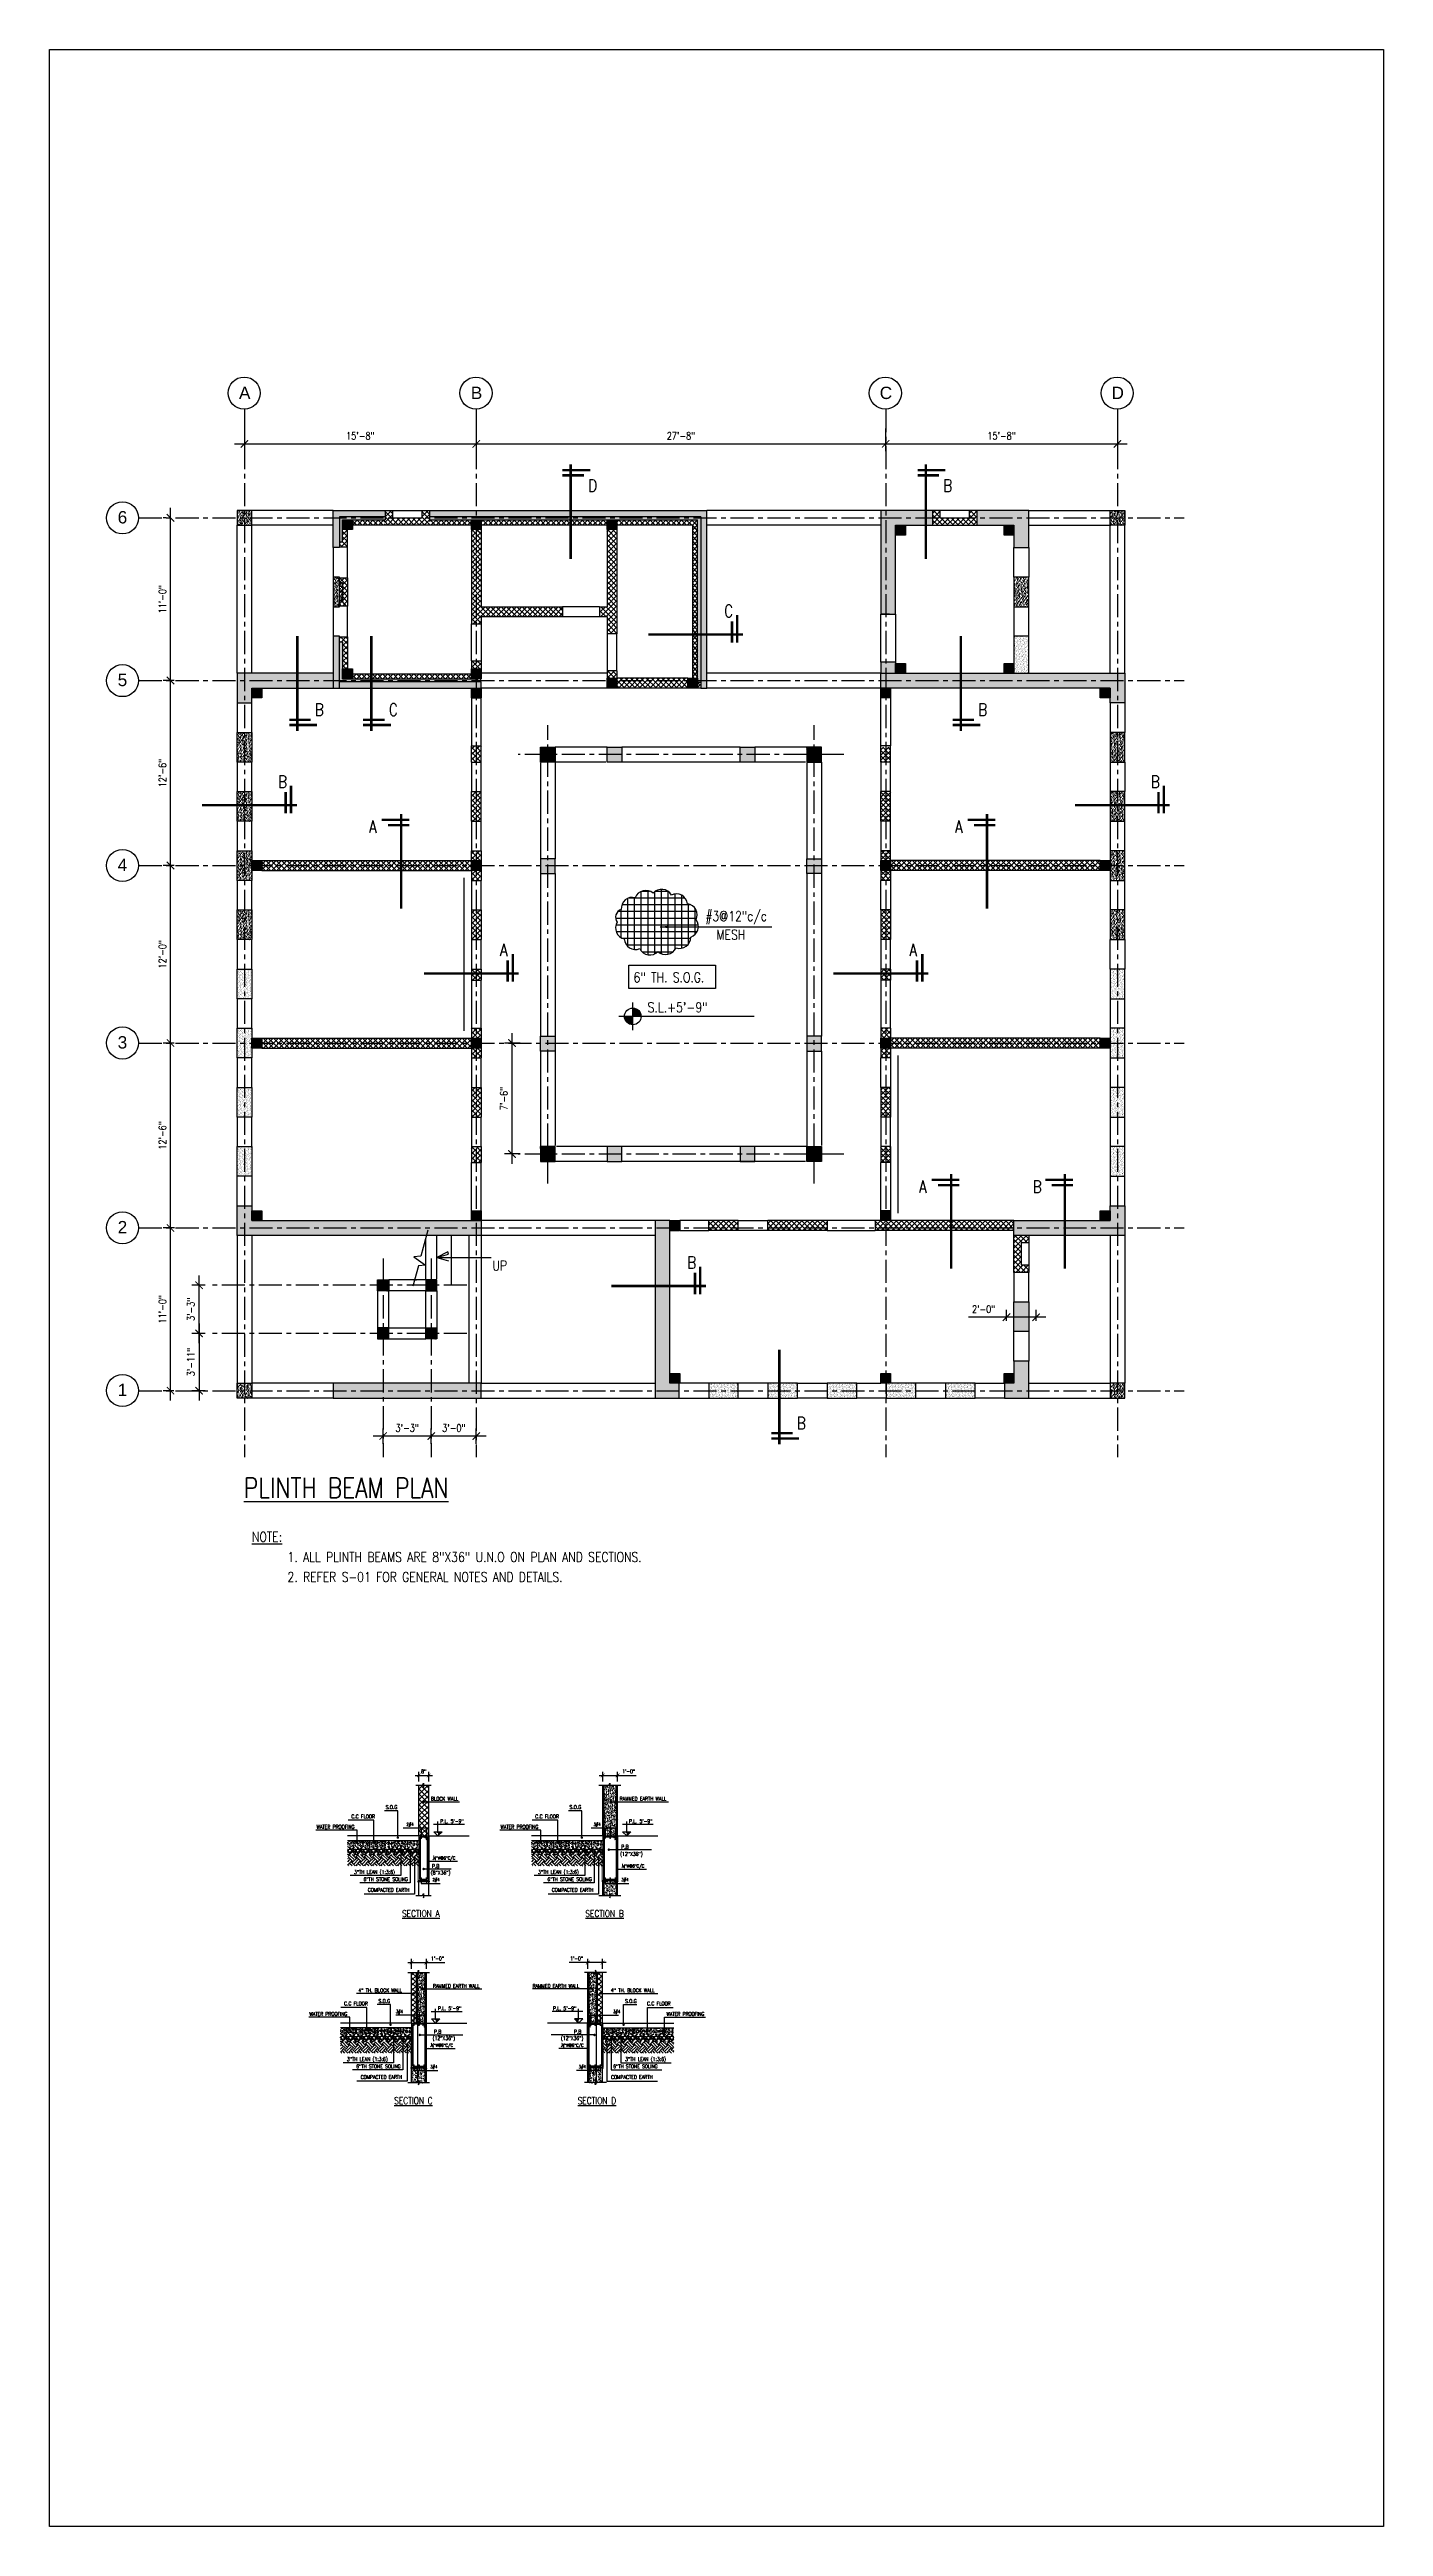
# Model space of a CAD drawing. Header units: inches. Extents: x 17147 to 26472, y -24737 to -16604.
# Drawn here: x 19608 to 20690, y -24737 to -22728 of the extents above; entities that cross this region are included whole.
import ezdxf
from ezdxf.enums import TextEntityAlignment as Align

# ---------------------------------------------------------------- set-up
doc = ezdxf.new("R2010")
doc.units = ezdxf.units.IN
doc.header["$MEASUREMENT"] = 0
for name, pattern in [('CENTER', [2, 1.25, -0.25, 0.25, -0.25]), ('CENTER2', [1.125, 0.75, -0.125, 0.125, -0.125]), ('HIDDEN', [0.375, 0.25, -0.125])]:
    doc.linetypes.add(name, pattern=pattern)
for name, color, linetype in [('A-FLOOR-P', 1, 'Continuous'), ('A-HATCH RCC', 8, 'Continuous'), ('A-STAIR', 2, 'Continuous'), ('A-TEXT-P', 242, 'Continuous'), ('A-WALL-B', 33, 'Continuous'), ('A-WALL-RAMPED EARTH', 4, 'Continuous'), ('aero', 2, 'Continuous'), ('BEAM-1', 3, 'HIDDEN'), ('BOTT. BAR', 5, 'Continuous'), ('BREAK', 1, 'Continuous'), ('CC LINES', 2, 'Continuous'), ('DIM', 2, 'Continuous'), ('DOOR', 4, 'Continuous'), ('DOT', 2, 'Continuous'), ('GC', 3, 'Continuous'), ('Grid line', 1, 'CENTER'), ('GT', 4, 'Continuous'), ('HATCH', 253, 'Continuous'), ('HEADING', 4, 'Continuous'), ('LEVEL', 2, 'Continuous'), ('P-BEAM', 3, 'Continuous'), ('S-Cuting Line', 1, 'Continuous'), ('SCREED', 1, 'Continuous'), ('SEC', 3, 'Continuous'), ('SECMARK', 2, 'Continuous'), ('Steel', 4, 'Continuous'), ('TEXT2', 3, 'Continuous'), ('TEXT3', 4, 'Continuous'), ('WALL', 3, 'Continuous'), ('WALL HATCH', 252, 'Continuous')]:
    doc.layers.add(name, color=color, linetype=linetype)
doc.styles.add('dim', font='arial.ttf')
doc.styles.add('DIM 1_1 (A)', font='simplex.shx', dxfattribs={"width": 0.8})
doc.styles.add('DIM 1_4 (A)', font='simplex.shx', dxfattribs={"width": 0.8})
doc.styles.add('DIM 1_8 (A)', font='simplex.shx', dxfattribs={"width": 0.8})
doc.styles.add('DIM 3_16 (A)', font='simplex.shx', dxfattribs={"width": 0.8})
doc.styles.add('DIM 3_8 (A)', font='simplex.shx', dxfattribs={"width": 0.8})
doc.dimstyles.new('DIM 3_16 (A)', dxfattribs={"dimtxt": 6, "dimasz": 6, "dimexe": 6, "dimexo": 6, "dimgap": 3, "dimtad": 1, "dimdec": 0, "dimzin": 3, "dimdsep": 46, "dimlunit": 4, "dimtxsty": 'DIM 3_16 (A)', "dimblk": 'ARCHTICK', "dimcen": 6, "dimdle": 8, "dimclrd": 2, "dimclre": 2, "dimclrt": 3, "dimadec": 0, "dimazin": 2, "dimtfac": 1, "dimtdec": 0, "dimtofl": 0, "dimtmove": 0, "dimatfit": 3, "dimfxl": 0, "dimtolj": 1, "dimtzin": 0, "dimlwd": -1, "dimlwe": -1, "dimarcsym": 0})
doc.dimstyles.new('DIM 3_8 (A)', dxfattribs={"dimtxt": 3, "dimasz": 3, "dimexe": 3, "dimexo": 3, "dimgap": 1.5, "dimtad": 1, "dimdec": 0, "dimzin": 3, "dimdsep": 46, "dimlunit": 4, "dimtxsty": 'DIM 3_8 (A)', "dimblk": 'ARCHTICK', "dimcen": 3, "dimdle": 3, "dimclrd": 2, "dimclre": 2, "dimclrt": 3, "dimadec": 0, "dimazin": 2, "dimtfac": 1, "dimtdec": 0, "dimtofl": 0, "dimtmove": 0, "dimatfit": 3, "dimfxl": 0, "dimtolj": 1, "dimtzin": 0, "dimlwd": -1, "dimlwe": -1, "dimarcsym": 0})
pattern_1 = [(45, (-13219139.0028, -107067503.427), (-2.12132034356, 2.12132034356), []), (135, (-13219139.0028, -107067503.427), (-2.12132034356, -2.12132034356), [])]
pattern_2 = [(127.5, (31328.3895, -78367.2337), (-1.92682377, -0.06299336), [0, -1.52, 0, -1.7, 0, -1.625]), (97.5, (31328.3895, -78367.2337), (-2.82214607, 1.7697767), [0, -0.82, 0, -1.37, 0, -0.525]), (57.5, (31328.3895, -78368.4637), (-0.005659054, 3.11414186), [0, -0.5, 0, -1.8, 0, -2.35]), (47.5, (31328.3895, -78368.4637), (-0.87767556, 3.0061266), [0, -0.25, 0, -1.18, 0, -1.35])]
pattern_3 = [(127.5, (31328.3895, -78319.2337), (-1.92682377, -0.06299336), [0, -1.52, 0, -1.7, 0, -1.625]), (97.5, (31328.3895, -78319.2337), (-2.82214607, 1.7697767), [0, -0.82, 0, -1.37, 0, -0.525]), (57.5, (31328.3895, -78320.4637), (-0.005659054, 3.11414186), [0, -0.5, 0, -1.8, 0, -2.35]), (47.5, (31328.3895, -78320.4637), (-0.87767556, 3.0061266), [0, -0.25, 0, -1.18, 0, -1.35])]
pattern_4 = [(127.5, (-13274969.4189, -107079011.9895), (-1.957652949317, -0.06400125184), [0, -1.54432, 0, -1.7272, 0, -1.651]), (97.5, (-13274969.419, -107079011.9895), (-2.867300402273, 1.79809313255), [0, -0.83312, 0, -1.39192, 0, -0.5334]), (57.5, (-13274969.4189, -107079013.2392), (-0.005748738714, 3.163969480966), [0, -0.508, 0, -1.8288, 0, -2.3876]), (47.5, (-13274969.419, -107079013.2392), (-0.89171729303, 3.05422580989), [0, -0.254, 0, -1.19888, 0, -1.3716])]
pattern_5 = [(127.5, (-13274969.4189, -107078831.9895), (-1.957652949317, -0.06400125184), [0, -1.54432, 0, -1.7272, 0, -1.651]), (97.5, (-13274969.419, -107078831.9895), (-2.867300402273, 1.79809313255), [0, -0.83312, 0, -1.39192, 0, -0.5334]), (57.5, (-13274969.4189, -107078833.2392), (-0.005748738714, 3.163969480966), [0, -0.508, 0, -1.8288, 0, -2.3876]), (47.5, (-13274969.419, -107078833.2392), (-0.89171729303, 3.05422580989), [0, -0.254, 0, -1.19888, 0, -1.3716])]
pattern_6 = [(127.5, (-13274969.4189, -107079010.9895), (-1.957652949317, -0.06400125184), [0, -1.54432, 0, -1.7272, 0, -1.651]), (97.5, (-13274969.419, -107079010.9895), (-2.867300402273, 1.79809313255), [0, -0.83312, 0, -1.39192, 0, -0.5334]), (57.5, (-13274969.4189, -107079012.2392), (-0.005748738714, 3.163969480966), [0, -0.508, 0, -1.8288, 0, -2.3876]), (47.5, (-13274969.419, -107079012.2392), (-0.89171729303, 3.05422580989), [0, -0.254, 0, -1.19888, 0, -1.3716])]
pattern_7 = [(127.5, (-13274969.4189, -107078735.9895), (-1.957652949317, -0.06400125184), [0, -1.54432, 0, -1.7272, 0, -1.651]), (97.5, (-13274969.419, -107078735.9895), (-2.867300402273, 1.79809313255), [0, -0.83312, 0, -1.39192, 0, -0.5334]), (57.5, (-13274969.4189, -107078737.2392), (-0.005748738714, 3.163969480966), [0, -0.508, 0, -1.8288, 0, -2.3876]), (47.5, (-13274969.419, -107078737.2392), (-0.89171729303, 3.05422580989), [0, -0.254, 0, -1.19888, 0, -1.3716])]
pattern_8 = [(45, (21036.5528, -23113.5436), (-2.12132, 2.12132), []), (135, (21036.5528, -23113.5436), (-2.12132, -2.12132), [])]
pattern_9 = [(45, (-38644.47011, -33702.42094), (-0.08838834765, 0.08838834765), [])]
pattern_10 = [(45, (-38644.47011, -33701.42094), (-0.08838834765, 0.08838834765), [])]
pattern_11 = [(45, (-38428.47011, -33702.42094), (-0.08838834765, 0.08838834765), [])]

# ---------------------------------------------------------------- blocks, each defined once
blk = doc.blocks.new('_ARCHTICK')
at = {"color": 0, "linetype": 'ByBlock', "const_width": 0.15}
blk.add_lwpolyline([(-0.5, -0.5), (0.5, 0.5)], dxfattribs=at)
blk = doc.blocks.new('*D46')
at = {"layer": 'DEFPOINTS', "color": 0, "transparency": 16777216}
for p in [(19766.3, -23029.4), (19954.3, -23029.6), (19954.3, -23048)]:
    blk.add_point(p, dxfattribs=at)
at = {"layer": 'DIM', "color": 2, "transparency": 16777216}
for p, q in [((19766.3, -23035.4), (19766.3, -23054)), ((19954.3, -23035.6), (19954.3, -23054)), ((19758.3, -23048), (19962.3, -23048))]:
    blk.add_line(p, q, dxfattribs=at)
at = {"layer": 'DIM', "color": 2, "transparency": 16777216, "xscale": 6, "yscale": 6, "zscale": 6, "rotation": 180}
blk.add_blockref('_ARCHTICK', (19766.3, -23048), dxfattribs=at)
at = {"layer": 'DIM', "color": 2, "transparency": 16777216, "xscale": 6, "yscale": 6, "zscale": 6}
blk.add_blockref('_ARCHTICK', (19954.3, -23048), dxfattribs=at)
at = {"layer": 'DIM', "color": 3, "transparency": 16777216, "insert": (19860.3, -23041.5), "char_height": 6, "attachment_point": 5, "style": 'DIM 3_16 (A)'}
blk.add_mtext('\\A1;15\'-8"', dxfattribs=at)
blk = doc.blocks.new('*D47')
at = {"layer": 'DEFPOINTS', "color": 0, "transparency": 16777216}
for p in [(19706.3, -23108), (19708.9, -23108), (19715.4, -23240)]:
    blk.add_point(p, dxfattribs=at)
at = {"layer": 'DIM', "color": 2, "transparency": 16777216}
for p, q in [((19706.3, -23248), (19706.3, -23100)), ((19702.9, -23108), (19700.3, -23108)), ((19709.4, -23240), (19700.3, -23240))]:
    blk.add_line(p, q, dxfattribs=at)
at = {"layer": 'DIM', "color": 2, "transparency": 16777216, "xscale": 6, "yscale": 6, "zscale": 6}
for p, rotation in [((19706.3, -23108), 90), ((19706.3, -23240), 270)]:
    blk.add_blockref('_ARCHTICK', p, dxfattribs=dict(at, rotation=rotation))
at = {"layer": 'DIM', "color": 3, "transparency": 16777216, "insert": (19699.8, -23174), "char_height": 6, "attachment_point": 5, "rotation": 90, "style": 'DIM 3_16 (A)'}
blk.add_mtext('\\A1;11\'-0"', dxfattribs=at)
blk = doc.blocks.new('*D48')
at = {"layer": 'DEFPOINTS', "color": 0, "transparency": 16777216}
for p in [(19706.3, -23240), (19708.6, -23240), (19715.3, -23390)]:
    blk.add_point(p, dxfattribs=at)
at = {"layer": 'DIM', "color": 2, "transparency": 16777216}
for p, q in [((19702.6, -23240), (19700.3, -23240)), ((19706.3, -23398), (19706.3, -23232)), ((19709.3, -23390), (19700.3, -23390))]:
    blk.add_line(p, q, dxfattribs=at)
at = {"layer": 'DIM', "color": 2, "transparency": 16777216, "xscale": 6, "yscale": 6, "zscale": 6}
for p, rotation in [((19706.3, -23240), 90), ((19706.3, -23390), 270)]:
    blk.add_blockref('_ARCHTICK', p, dxfattribs=dict(at, rotation=rotation))
at = {"layer": 'DIM', "color": 3, "transparency": 16777216, "insert": (19699.8, -23315), "char_height": 6, "attachment_point": 5, "rotation": 90, "style": 'DIM 3_16 (A)'}
blk.add_mtext('\\A1;12\'-6"', dxfattribs=at)
blk = doc.blocks.new('*D49')
at = {"layer": 'DEFPOINTS', "color": 0, "transparency": 16777216}
for p in [(19706.3, -23390), (19708.6, -23390), (19715.3, -23534)]:
    blk.add_point(p, dxfattribs=at)
at = {"layer": 'DIM', "color": 2, "transparency": 16777216}
for p, q in [((19706.3, -23542), (19706.3, -23382)), ((19702.6, -23390), (19700.3, -23390)), ((19709.3, -23534), (19700.3, -23534))]:
    blk.add_line(p, q, dxfattribs=at)
at = {"layer": 'DIM', "color": 2, "transparency": 16777216, "xscale": 6, "yscale": 6, "zscale": 6}
for p, rotation in [((19706.3, -23390), 90), ((19706.3, -23534), 270)]:
    blk.add_blockref('_ARCHTICK', p, dxfattribs=dict(at, rotation=rotation))
at = {"layer": 'DIM', "color": 3, "transparency": 16777216, "insert": (19699.8, -23462), "char_height": 6, "attachment_point": 5, "rotation": 90, "style": 'DIM 3_16 (A)'}
blk.add_mtext('\\A1;12\'-0"', dxfattribs=at)
blk = doc.blocks.new('*D50')
at = {"layer": 'DEFPOINTS', "color": 0, "transparency": 16777216}
for p in [(19706.3, -23534), (19708.6, -23534), (19715.6, -23684)]:
    blk.add_point(p, dxfattribs=at)
at = {"layer": 'DIM', "color": 2, "transparency": 16777216}
for p, q in [((19706.3, -23692), (19706.3, -23526)), ((19702.6, -23534), (19700.3, -23534)), ((19709.6, -23684), (19700.3, -23684))]:
    blk.add_line(p, q, dxfattribs=at)
at = {"layer": 'DIM', "color": 2, "transparency": 16777216, "xscale": 6, "yscale": 6, "zscale": 6}
for p, rotation in [((19706.3, -23534), 90), ((19706.3, -23684), 270)]:
    blk.add_blockref('_ARCHTICK', p, dxfattribs=dict(at, rotation=rotation))
at = {"layer": 'DIM', "color": 3, "transparency": 16777216, "insert": (19699.8, -23609), "char_height": 6, "attachment_point": 5, "rotation": 90, "style": 'DIM 3_16 (A)'}
blk.add_mtext('\\A1;12\'-6"', dxfattribs=at)
blk = doc.blocks.new('*D51')
at = {"layer": 'DEFPOINTS', "color": 0, "transparency": 16777216}
for p in [(19706.3, -23684), (19708.7, -23684), (19715.1, -23816)]:
    blk.add_point(p, dxfattribs=at)
at = {"layer": 'DIM', "color": 2, "transparency": 16777216}
for p, q in [((19702.7, -23684), (19700.3, -23684)), ((19706.3, -23824), (19706.3, -23676)), ((19709.1, -23816), (19700.3, -23816))]:
    blk.add_line(p, q, dxfattribs=at)
at = {"layer": 'DIM', "color": 2, "transparency": 16777216, "xscale": 6, "yscale": 6, "zscale": 6}
for p, rotation in [((19706.3, -23684), 90), ((19706.3, -23816), 270)]:
    blk.add_blockref('_ARCHTICK', p, dxfattribs=dict(at, rotation=rotation))
at = {"layer": 'DIM', "color": 3, "transparency": 16777216, "insert": (19699.8, -23750), "char_height": 6, "attachment_point": 5, "rotation": 90, "style": 'DIM 3_16 (A)'}
blk.add_mtext('\\A1;11\'-0"', dxfattribs=at)
blk = doc.blocks.new('*D52')
at = {"layer": 'DEFPOINTS', "color": 0, "transparency": 16777216}
for p in [(19954.3, -23029.4), (20286.3, -23029.7), (20286.3, -23048)]:
    blk.add_point(p, dxfattribs=at)
at = {"layer": 'DIM', "color": 2, "transparency": 16777216}
for p, q in [((19954.3, -23035.4), (19954.3, -23054)), ((20286.3, -23035.7), (20286.3, -23054)), ((19946.3, -23048), (20294.3, -23048))]:
    blk.add_line(p, q, dxfattribs=at)
at = {"layer": 'DIM', "color": 2, "transparency": 16777216, "xscale": 6, "yscale": 6, "zscale": 6, "rotation": 180}
blk.add_blockref('_ARCHTICK', (19954.3, -23048), dxfattribs=at)
at = {"layer": 'DIM', "color": 2, "transparency": 16777216, "xscale": 6, "yscale": 6, "zscale": 6}
blk.add_blockref('_ARCHTICK', (20286.3, -23048), dxfattribs=at)
at = {"layer": 'DIM', "color": 3, "transparency": 16777216, "insert": (20120.3, -23041.5), "char_height": 6, "attachment_point": 5, "style": 'DIM 3_16 (A)'}
blk.add_mtext('\\A1;27\'-8"', dxfattribs=at)
blk = doc.blocks.new('*D53')
at = {"layer": 'DEFPOINTS', "color": 0, "transparency": 16777216}
for p in [(20286.3, -23029.5), (20474.3, -23029.7), (20474.3, -23048)]:
    blk.add_point(p, dxfattribs=at)
at = {"layer": 'DIM', "color": 2, "transparency": 16777216}
for p, q in [((20286.3, -23035.5), (20286.3, -23054)), ((20474.3, -23035.7), (20474.3, -23054)), ((20278.3, -23048), (20482.3, -23048))]:
    blk.add_line(p, q, dxfattribs=at)
at = {"layer": 'DIM', "color": 2, "transparency": 16777216, "xscale": 6, "yscale": 6, "zscale": 6, "rotation": 180}
blk.add_blockref('_ARCHTICK', (20286.3, -23048), dxfattribs=at)
at = {"layer": 'DIM', "color": 2, "transparency": 16777216, "xscale": 6, "yscale": 6, "zscale": 6}
blk.add_blockref('_ARCHTICK', (20474.3, -23048), dxfattribs=at)
at = {"layer": 'DIM', "color": 3, "transparency": 16777216, "insert": (20380.3, -23041.5), "char_height": 6, "attachment_point": 5, "style": 'DIM 3_16 (A)'}
blk.add_mtext('\\A1;15\'-8"', dxfattribs=at)
blk = doc.blocks.new('*D54')
at = {"layer": 'DEFPOINTS', "color": 0, "transparency": 16777216}
for p in [(19729.5, -23730.5), (19740.5, -23730.5), (19740.5, -23769.5)]:
    blk.add_point(p, dxfattribs=at)
at = {"layer": 'DIM', "color": 2, "transparency": 16777216}
for p, q in [((19729.5, -23777.5), (19729.5, -23722.5)), ((19734.5, -23730.5), (19723.5, -23730.5)), ((19734.5, -23769.5), (19723.5, -23769.5))]:
    blk.add_line(p, q, dxfattribs=at)
at = {"layer": 'DIM', "color": 2, "transparency": 16777216, "xscale": 6, "yscale": 6, "zscale": 6}
for p, rotation in [((19729.5, -23730.5), 90), ((19729.5, -23769.5), 270)]:
    blk.add_blockref('_ARCHTICK', p, dxfattribs=dict(at, rotation=rotation))
at = {"layer": 'DIM', "color": 3, "transparency": 16777216, "insert": (19722.9, -23750), "char_height": 6, "attachment_point": 5, "rotation": 90, "style": 'DIM 3_16 (A)'}
blk.add_mtext('\\A1;3\'-3"', dxfattribs=at)
blk = doc.blocks.new('*D55')
at = {"layer": 'DEFPOINTS', "color": 0, "transparency": 16777216}
for p in [(19740.5, -23769.5), (19729.5, -23816), (19740.5, -23816)]:
    blk.add_point(p, dxfattribs=at)
at = {"layer": 'DIM', "color": 2, "transparency": 16777216}
for p, q in [((19729.5, -23761.5), (19729.5, -23824)), ((19734.5, -23769.5), (19723.5, -23769.5)), ((19734.5, -23816), (19723.5, -23816))]:
    blk.add_line(p, q, dxfattribs=at)
at = {"layer": 'DIM', "color": 2, "transparency": 16777216, "xscale": 6, "yscale": 6, "zscale": 6}
for p, rotation in [((19729.5, -23769.5), 90), ((19729.5, -23816), 270)]:
    blk.add_blockref('_ARCHTICK', p, dxfattribs=dict(at, rotation=rotation))
at = {"layer": 'DIM', "color": 3, "transparency": 16777216, "insert": (19722.9, -23792.8), "char_height": 6, "attachment_point": 5, "rotation": 90, "style": 'DIM 3_16 (A)'}
blk.add_mtext('\\A1;3\'-11"', dxfattribs=at)
blk = doc.blocks.new('*D56')
at = {"layer": 'DEFPOINTS', "color": 0, "transparency": 16777216}
for p in [(19917.8, -23852.8), (19917.8, -23865.2), (19954.3, -23865.2)]:
    blk.add_point(p, dxfattribs=at)
at = {"layer": 'DIM', "color": 2, "transparency": 16777216}
for p, q in [((19917.8, -23859.2), (19917.8, -23846.8)), ((19954.3, -23859.2), (19954.3, -23846.8)), ((19962.3, -23852.8), (19909.8, -23852.8))]:
    blk.add_line(p, q, dxfattribs=at)
at = {"layer": 'DIM', "color": 2, "transparency": 16777216, "xscale": 6, "yscale": 6, "zscale": 6, "rotation": 180}
blk.add_blockref('_ARCHTICK', (19917.8, -23852.8), dxfattribs=at)
at = {"layer": 'DIM', "color": 2, "transparency": 16777216, "xscale": 6, "yscale": 6, "zscale": 6}
blk.add_blockref('_ARCHTICK', (19954.3, -23852.8), dxfattribs=at)
at = {"layer": 'DIM', "color": 3, "transparency": 16777216, "insert": (19936.1, -23846.3), "char_height": 6, "attachment_point": 5, "style": 'DIM 3_16 (A)'}
blk.add_mtext('\\A1;3\'-0"', dxfattribs=at)
blk = doc.blocks.new('*D57')
at = {"layer": 'DEFPOINTS', "color": 0, "transparency": 16777216}
for p in [(19878.8, -23852.8), (19878.8, -23865.2), (19917.8, -23865.2)]:
    blk.add_point(p, dxfattribs=at)
at = {"layer": 'DIM', "color": 2, "transparency": 16777216}
for p, q in [((19878.8, -23859.2), (19878.8, -23846.8)), ((19917.8, -23859.2), (19917.8, -23846.8)), ((19925.8, -23852.8), (19870.8, -23852.8))]:
    blk.add_line(p, q, dxfattribs=at)
at = {"layer": 'DIM', "color": 2, "transparency": 16777216, "xscale": 6, "yscale": 6, "zscale": 6, "rotation": 180}
blk.add_blockref('_ARCHTICK', (19878.8, -23852.8), dxfattribs=at)
at = {"layer": 'DIM', "color": 2, "transparency": 16777216, "xscale": 6, "yscale": 6, "zscale": 6}
blk.add_blockref('_ARCHTICK', (19917.8, -23852.8), dxfattribs=at)
at = {"layer": 'DIM', "color": 3, "transparency": 16777216, "insert": (19898.3, -23846.3), "char_height": 6, "attachment_point": 5, "style": 'DIM 3_16 (A)'}
blk.add_mtext('\\A1;3\'-3"', dxfattribs=at)
blk = doc.blocks.new('*D66')
at = {"layer": 'DEFPOINTS', "color": 0, "transparency": 16777216}
for p in [(19983.3, -23534), (19995.8, -23534), (19995.8, -23624)]:
    blk.add_point(p, dxfattribs=at)
at = {"layer": 'DIM', "color": 2, "transparency": 16777216}
for p, q in [((19983.3, -23632), (19983.3, -23526)), ((19989.8, -23534), (19977.3, -23534)), ((19989.8, -23624), (19977.3, -23624))]:
    blk.add_line(p, q, dxfattribs=at)
at = {"layer": 'DIM', "color": 2, "transparency": 16777216, "xscale": 6, "yscale": 6, "zscale": 6}
for p, rotation in [((19983.3, -23534), 90), ((19983.3, -23624), 270)]:
    blk.add_blockref('_ARCHTICK', p, dxfattribs=dict(at, rotation=rotation))
at = {"layer": 'DIM', "color": 3, "transparency": 16777216, "insert": (19976.7, -23579), "char_height": 6, "attachment_point": 5, "rotation": 90, "style": 'DIM 3_16 (A)'}
blk.add_mtext('\\A1;7\'-6"', dxfattribs=at)
blk = doc.blocks.new('HEAD')
at = {"layer": 'HEADING', "style": 'DIM 1_1 (A)', "width": 0.8}
blk.add_attdef('A', (1, 0.23), '', height=2, dxfattribs=at)
at = {"layer": 'TEXT2', "style": 'DIM 1_1 (A)', "width": 0.8}
blk.add_attdef('B', (1.35, -1.34), '', height=1, dxfattribs=at)
blk = doc.blocks.new('*D67')
at = {"layer": 'DEFPOINTS', "color": 0, "transparency": 16777216}
for p in [(20384.3, -23756.4), (20384.3, -23765.3), (20408.3, -23765.3)]:
    blk.add_point(p, dxfattribs=at)
at = {"layer": 'DIM', "color": 2, "transparency": 16777216}
for p, q in [((20384.3, -23756.4), (20353.4, -23756.4)), ((20384.3, -23759.3), (20384.3, -23750.4)), ((20416.3, -23756.4), (20384.3, -23756.4)), ((20408.3, -23759.3), (20408.3, -23750.4))]:
    blk.add_line(p, q, dxfattribs=at)
at = {"layer": 'DIM', "color": 2, "transparency": 16777216, "xscale": 6, "yscale": 6, "zscale": 6, "rotation": 180}
blk.add_blockref('_ARCHTICK', (20384.3, -23756.4), dxfattribs=at)
at = {"layer": 'DIM', "color": 2, "transparency": 16777216, "xscale": 6, "yscale": 6, "zscale": 6}
blk.add_blockref('_ARCHTICK', (20408.3, -23756.4), dxfattribs=at)
at = {"layer": 'DIM', "color": 3, "transparency": 16777216, "insert": (20365.8, -23749.9), "char_height": 6, "attachment_point": 5, "style": 'DIM 3_16 (A)'}
blk.add_mtext('\\A1;2\'-0"', dxfattribs=at)
blk = doc.blocks.new('S1')
at = {"layer": 'SECMARK', "const_width": 0.25}
for points in [[(-1.98, 9.01), (0.83, 9.01)], [(-1.34, 8.48), (0.83, 8.48)], [(0, 9.61), (0, 0)]]:
    blk.add_lwpolyline(points, dxfattribs=at)
at = {"layer": 'TEXT3', "style": 'DIM 1_1 (A)', "width": 0.8}
blk.add_attdef('A', (-2.65, 6.42), '', height=1.5, dxfattribs=at)
blk = doc.blocks.new('*D171')
at = {"color": 2, "linetype": 'ByBlock', "transparency": 16777216}
blk.add_line((19904.7, -24128.1), (19918.7, -24128.1), dxfattribs=at)
at = {"color": 2, "transparency": 16777216}
for p, q in [((19907.7, -24133.1), (19907.7, -24125.1)), ((19915.7, -24133.1), (19915.7, -24125.1))]:
    blk.add_line(p, q, dxfattribs=at)
at = {"layer": 'DEFPOINTS', "color": 0, "linetype": 'ByBlock', "transparency": 16777216}
for p in [(19915.7, -24128.1), (19907.7, -24136.1), (19915.7, -24136.1)]:
    blk.add_point(p, dxfattribs=at)
at = {"color": 2, "linetype": 'ByBlock', "transparency": 16777216, "xscale": 3, "yscale": 3, "zscale": 3, "rotation": 180}
blk.add_blockref('_ARCHTICK', (19907.7, -24128.1), dxfattribs=at)
at = {"color": 2, "linetype": 'ByBlock', "transparency": 16777216, "xscale": 3, "yscale": 3, "zscale": 3}
blk.add_blockref('_ARCHTICK', (19915.7, -24128.1), dxfattribs=at)
at = {"color": 3, "linetype": 'ByBlock', "transparency": 16777216, "insert": (19911.7, -24124.8), "char_height": 3, "attachment_point": 5, "style": 'DIM 3_8 (A)'}
blk.add_mtext('\\A1;8"', dxfattribs=at)
blk = doc.blocks.new('*D172')
at = {"color": 2, "linetype": 'ByBlock', "transparency": 16777216}
for p, q in [((20053.9, -24128.1), (20068.9, -24128.1)), ((20068.9, -24128.1), (20083.9, -24128.1))]:
    blk.add_line(p, q, dxfattribs=at)
at = {"color": 2, "transparency": 16777216}
for p, q in [((20056.9, -24133.1), (20056.9, -24125.1)), ((20068.9, -24133.1), (20068.9, -24125.1))]:
    blk.add_line(p, q, dxfattribs=at)
at = {"layer": 'DEFPOINTS', "color": 0, "linetype": 'ByBlock', "transparency": 16777216}
for p in [(20068.9, -24128.1), (20056.9, -24136.1), (20068.9, -24136.1)]:
    blk.add_point(p, dxfattribs=at)
at = {"color": 2, "linetype": 'ByBlock', "transparency": 16777216, "xscale": 3, "yscale": 3, "zscale": 3, "rotation": 180}
blk.add_blockref('_ARCHTICK', (20056.9, -24128.1), dxfattribs=at)
at = {"color": 2, "linetype": 'ByBlock', "transparency": 16777216, "xscale": 3, "yscale": 3, "zscale": 3}
blk.add_blockref('_ARCHTICK', (20068.9, -24128.1), dxfattribs=at)
at = {"color": 3, "linetype": 'ByBlock', "transparency": 16777216, "insert": (20077.9, -24124.8), "char_height": 3, "attachment_point": 5, "style": 'DIM 3_8 (A)'}
blk.add_mtext('\\A1;1\'-0"', dxfattribs=at)
blk = doc.blocks.new('*D173')
at = {"color": 2, "linetype": 'ByBlock', "transparency": 16777216}
for p, q in [((19898.9, -24279.9), (19913.9, -24279.9)), ((19913.9, -24279.9), (19928.9, -24279.9))]:
    blk.add_line(p, q, dxfattribs=at)
at = {"color": 2, "transparency": 16777216}
for p, q in [((19901.9, -24284.9), (19901.9, -24276.9)), ((19913.9, -24284.9), (19913.9, -24276.9))]:
    blk.add_line(p, q, dxfattribs=at)
at = {"layer": 'DEFPOINTS', "color": 0, "linetype": 'ByBlock', "transparency": 16777216}
for p in [(19901.9, -24287.9), (19913.9, -24279.9), (19913.9, -24287.9)]:
    blk.add_point(p, dxfattribs=at)
at = {"color": 2, "linetype": 'ByBlock', "transparency": 16777216, "xscale": 3, "yscale": 3, "zscale": 3, "rotation": 180}
blk.add_blockref('_ARCHTICK', (19901.9, -24279.9), dxfattribs=at)
at = {"color": 2, "linetype": 'ByBlock', "transparency": 16777216, "xscale": 3, "yscale": 3, "zscale": 3}
blk.add_blockref('_ARCHTICK', (19913.9, -24279.9), dxfattribs=at)
at = {"color": 3, "linetype": 'ByBlock', "transparency": 16777216, "insert": (19922.9, -24276.6), "char_height": 3, "attachment_point": 5, "style": 'DIM 3_8 (A)'}
blk.add_mtext('\\A1;1\'-0"', dxfattribs=at)
blk = doc.blocks.new('LEV.')
at = {"layer": 'LEVEL'}
h = blk.add_hatch(color=2, dxfattribs=at)
h.paths.add_polyline_path([(0, 0), (-0.84, 0, 0.414214), (0, -0.84)])
h.paths.add_polyline_path([(0, 0.84), (0, 0), (0.84, 0, 0.414214)])
for p, q in [((12.29, 0), (-1.41, 0)), ((0, -1.41), (0, 1.41))]:
    blk.add_line(p, q, dxfattribs=at)
blk.add_circle((0, 0), 0.844, dxfattribs=at)
at = {"layer": 'TEXT3', "style": 'DIM 1_1 (A)', "width": 0.8}
blk.add_attdef('A', (5.25, 0.41), '', height=1.25, dxfattribs=at)
blk = doc.blocks.new('*D36')
at = {"color": 2, "linetype": 'ByBlock', "transparency": 16777216}
for p, q in [((20044.7, -24279.9), (20029.7, -24279.9)), ((20059.7, -24279.9), (20044.7, -24279.9))]:
    blk.add_line(p, q, dxfattribs=at)
at = {"color": 2, "transparency": 16777216}
for p, q in [((20044.7, -24284.9), (20044.7, -24276.9)), ((20056.7, -24284.9), (20056.7, -24276.9))]:
    blk.add_line(p, q, dxfattribs=at)
at = {"layer": 'DEFPOINTS', "color": 0, "linetype": 'ByBlock', "transparency": 16777216}
for p in [(20044.7, -24279.9), (20044.7, -24287.9), (20056.7, -24287.9)]:
    blk.add_point(p, dxfattribs=at)
at = {"color": 2, "linetype": 'ByBlock', "transparency": 16777216, "xscale": 3, "yscale": 3, "zscale": 3, "rotation": 180}
blk.add_blockref('_ARCHTICK', (20044.7, -24279.9), dxfattribs=at)
at = {"color": 2, "linetype": 'ByBlock', "transparency": 16777216, "xscale": 3, "yscale": 3, "zscale": 3}
blk.add_blockref('_ARCHTICK', (20056.7, -24279.9), dxfattribs=at)
at = {"color": 3, "linetype": 'ByBlock', "transparency": 16777216, "insert": (20035.7, -24276.6), "char_height": 3, "attachment_point": 5, "style": 'DIM 3_8 (A)'}
blk.add_mtext('\\A1;1\'-0"', dxfattribs=at)

msp = doc.modelspace()

# ---------------------------------------------------------------- hatches: boundary and pattern name
at = {"layer": 'A-HATCH RCC'}
h = msp.add_hatch(dxfattribs=at)
h.set_pattern_fill('AR-SAND', color=256, scale=0.04, angle=90)
h.set_pattern_definition(pattern_6)
h.paths.add_polyline_path([(19760.32687, -23114.04359), (19772.32687, -23114.04359), (19772.32687, -23102.04359), (19760.32687, -23102.04359)])
h = msp.add_hatch(dxfattribs=at)
h.set_pattern_fill('AR-CONC', color=256, scale=0.02, angle=90)
h.set_pattern_definition([(140, (-13274969.419, -107078831.9895), (0.31878171078, 3.64369337992), [0.381, -4.191]), (85, (-13274969.419, -107078831.9895), (-3.82113690478, -0.7048684285), [0.3048, -3.3528116834]), (190.4514447, (-13274969.3923, -107078831.686), (-3.50235503824, 2.93882494181), [0.323800176, -3.561804892]), (136.1842, (-13274970.435, -107078831.9895), (0.84084655865, 5.42158081784), [0.5715, -6.2865]), (186.63555761, (-13274970.365, -107078831.5377), (-4.94852249195, 4.74808268103), [0.4857004628, -5.3427121632]), (81.18415117, (-13274970.435, -107078831.9895), (-4.9485224917, 4.7480826813), [0.4571993414, -5.0291946384]), (111, (-13274970.181, -107078831.4815), (2.04530396374, 3.03228782538), [0.381, -4.191]), (56, (-13274970.181, -107078831.4815), (-3.68375932245, 1.23604056695), [0.3048, -3.3528]), (161.451445, (-13274970.0104, -107078831.2288), (-1.63845537772, 4.26832838557), [0.323800176, -3.561798752]), (127.5, (-13274969.4189, -107078831.9895), (-1.691100777463, 0.061772065012), [0, -3.31216, 0, -3.4036, 0, -3.3655]), (97.5, (-13274969.4189, -107078831.9895), (-2.003611496362, 1.336393250206), [0, -1.94056, 0, -3.23596, 0, -1.2827]), (57.5, (-13274969.4189, -107078833.1223), (0.114574879853, 2.711811903337), [0, -1.27, 0, -3.9624, 0, -5.2578]), (47.5, (-13274969.419, -107078833.6303), (-0.508529820667, 2.96258362772), [0, -1.651, 0, -2.63144, 0, -3.7338])])
h.paths.add_polyline_path([(19916.32687, -23102.04359), (19916.32687, -23107.04359), (20136.32687, -23107.04359), (20136.32687, -23246.04359), (20141.32687, -23246.04359), (20141.32687, -23102.04359)])
h.paths.add_polyline_path([(19880.32687, -23107.04359), (19880.32687, -23102.04359), (19838.32687, -23102.04359), (19838.32687, -23132.04359), (19843.32687, -23132.04359), (19843.32687, -23107.04359)])
h = msp.add_hatch(dxfattribs=at)
h.set_pattern_fill('_USER,_O', color=256, scale=3, angle=45, double=1, pattern_type=0)
h.set_pattern_definition(pattern_8)
h.paths.add_polyline_path([(19880.32687, -23113.54359), (19916.32687, -23113.54359), (19916.32687, -23102.04359), (19910.32687, -23102.04359), (19910.32687, -23108.04359), (19886.32687, -23108.04359), (19886.32687, -23102.04359), (19880.32687, -23102.04359)])
h = msp.add_hatch(dxfattribs=at)
h.set_pattern_fill('AR-SAND', color=256, scale=0.04, angle=90)
h.set_pattern_definition(pattern_5)
h.paths.add_polyline_path([(20324.32687, -23114.04359), (20324.32687, -23102.04359), (20282.32687, -23102.04359), (20282.32687, -23186.04359), (20294.32687, -23186.04359), (20294.32687, -23114.04359)])
h.paths.add_polyline_path([(20360.32687, -23102.04359), (20360.32687, -23114.04359), (20390.32687, -23114.04359), (20390.32687, -23132.04359), (20402.32687, -23132.04359), (20402.32687, -23102.04359)])
h = msp.add_hatch(dxfattribs=at)
h.set_pattern_fill('_USER,_O', color=256, scale=3, angle=45, double=1, pattern_type=0)
h.set_pattern_definition(pattern_8)
h.paths.add_polyline_path([(20360.32687, -23102.04359), (20354.32687, -23102.04359), (20354.32687, -23108.04359), (20330.32687, -23108.04359), (20330.32687, -23102.04359), (20324.32687, -23102.04359), (20324.32687, -23114.04359), (20360.32687, -23114.04359)])
h = msp.add_hatch(dxfattribs=at)
h.set_pattern_fill('AR-SAND', color=256, scale=0.04, angle=90)
h.set_pattern_definition(pattern_6)
h.paths.add_polyline_path([(20480.32687, -23114.04359), (20468.32687, -23114.04359), (20468.32687, -23102.04359), (20480.32687, -23102.04359)])
h = msp.add_hatch(dxfattribs=at)
h.set_pattern_fill('AR-CONC', color=256, scale=0.02, angle=90)
h.set_pattern_definition([(140, (-13273782.693, -107078831.9895), (0.31878171078, 3.64369337992), [0.381, -4.191]), (85, (-13273782.693, -107078831.9895), (-3.82113690478, -0.7048684285), [0.3048, -3.3528116834]), (190.4514447, (-13273782.6664, -107078831.686), (-3.50235503824, 2.93882494181), [0.323800176, -3.561804892]), (136.1842, (-13273783.709, -107078831.9895), (0.84084655865, 5.42158081784), [0.5715, -6.2865]), (186.63555761, (-13273783.639, -107078831.5377), (-4.94852249195, 4.74808268103), [0.4857004628, -5.3427121632]), (81.18415117, (-13273783.709, -107078831.9895), (-4.9485224917, 4.7480826813), [0.4571993414, -5.0291946384]), (111, (-13273783.455, -107078831.4815), (2.04530396374, 3.03228782538), [0.381, -4.191]), (56, (-13273783.455, -107078831.4815), (-3.68375932245, 1.23604056695), [0.3048, -3.3528]), (161.451445, (-13273783.2845, -107078831.2288), (-1.63845537772, 4.26832838557), [0.323800176, -3.561798752]), (127.5, (-13273782.693, -107078831.9895), (-1.691100777463, 0.061772065012), [0, -3.31216, 0, -3.4036, 0, -3.3655]), (97.5, (-13273782.693, -107078831.9895), (-2.003611496362, 1.336393250206), [0, -1.94056, 0, -3.23596, 0, -1.2827]), (57.5, (-13273782.693, -107078833.1223), (0.114574879853, 2.711811903337), [0, -1.27, 0, -3.9624, 0, -5.2578]), (47.5, (-13273782.693, -107078833.6303), (-0.508529820667, 2.96258362772), [0, -1.651, 0, -2.63144, 0, -3.7338])])
h.paths.add_polyline_path([(19916.32687, -23107.04359), (19916.32687, -23109.54359), (20133.82687, -23109.54359), (20133.82687, -23241.54359), (20136.32687, -23241.54359), (20136.32687, -23107.04359)])
h.paths.add_polyline_path([(19880.32687, -23109.54359), (19880.32687, -23107.04359), (19843.32687, -23107.04359), (19843.32687, -23127.54359), (19845.82687, -23127.54359), (19845.82687, -23109.54359)])
h = msp.add_hatch(dxfattribs=at)
h.set_pattern_fill('_USER,_O', color=256, scale=3, angle=45, double=1, pattern_type=0)
h.set_pattern_definition(pattern_1)
h.paths.add_polyline_path([(19916.32687, -23109.54359), (19916.32687, -23113.54359), (20129.82687, -23113.54359), (20129.82687, -23246.04359), (20136.32687, -23246.04359), (20136.32687, -23241.54359), (20133.82687, -23241.54359), (20133.82687, -23109.54359)])
h.paths.add_polyline_path([(19880.32687, -23113.54359), (19880.32687, -23109.54359), (19845.82687, -23109.54359), (19845.82687, -23127.54359), (19843.32687, -23127.54359), (19843.32687, -23131.54359), (19849.82687, -23131.54359), (19849.82687, -23113.54359)])
h = msp.add_hatch(dxfattribs=at)
h.set_pattern_fill('_USER,_O', color=256, scale=3, angle=45, double=1, pattern_type=0)
h.set_pattern_definition(pattern_1)
h.paths.add_polyline_path([(19950.32687, -23224.04359), (19950.32687, -23230.54359), (19958.32687, -23230.54359), (19958.32687, -23224.04359)])
h.paths.add_polyline_path([(19950.32687, -23194.04359), (19958.32687, -23194.04359), (19958.32687, -23188.04359), (20024.32687, -23188.04359), (20024.32687, -23180.04359), (19958.32687, -23180.04359), (19958.32687, -23117.54359), (19950.32687, -23117.54359)])
h.paths.add_polyline_path([(20068.32687, -23117.54359), (20060.32687, -23117.54359), (20060.32687, -23180.04359), (20054.32687, -23180.04359), (20054.32687, -23188.04359), (20060.32687, -23188.04359), (20060.32687, -23202.04359), (20068.32687, -23202.04359)])
h.paths.add_polyline_path([(20125.82687, -23246.04359), (20125.82687, -23238.04359), (20068.32687, -23238.04359), (20068.32687, -23232.04359), (20060.32687, -23232.04359), (20060.32687, -23246.04359)])
h = msp.add_hatch(dxfattribs=at)
h.set_pattern_fill('AR-SAND', color=256, angle=270)
h.set_pattern_definition([(307.5, (8990.2642, 31857.1465), (1.92682377, 0.06299336), [0, -1.52, 0, -1.7, 0, -1.625]), (277.5, (8990.2642, 31857.1465), (2.82214607, -1.7697767), [0, -0.82, 0, -1.37, 0, -0.525]), (237.5, (8990.2642, 31858.3765), (0.005659054, -3.11414186), [0, -0.5, 0, -1.8, 0, -2.35]), (227.5, (8990.2642, 31858.3765), (0.87767556, -3.0061266), [0, -0.25, 0, -1.18, 0, -1.35])])
h.paths.add_polyline_path([(19838.32687, -23180.04359), (19843.32687, -23180.04359), (19843.32687, -23156.04359), (19838.32687, -23156.04359)])
h = msp.add_hatch(dxfattribs=at)
h.set_pattern_fill('_USER,_O', color=256, scale=3, angle=45, double=1, pattern_type=0)
h.set_pattern_definition([(45, (-13218748.5028, -107067976.427), (-2.12132034356, 2.12132034356), []), (135, (-13218748.5028, -107067976.427), (-2.12132034356, -2.12132034356), [])])
h.paths.add_polyline_path([(19849.82687, -23156.54359), (19843.32687, -23156.54359), (19843.32687, -23160.54359), (19845.82687, -23160.54359), (19845.82687, -23175.54359), (19843.32687, -23175.54359), (19843.32687, -23179.54359), (19849.82687, -23179.54359)])
h = msp.add_hatch(dxfattribs=at)
h.set_pattern_fill('AR-CONC', color=256, scale=0.5, angle=270)
h.set_pattern_definition([(320, (8990.2642, 31857.1465), (-0.31376067, -3.58630091), [0.375, -4.125]), (265, (8990.2642, 31857.1465), (3.76096067, 0.69375667), [0.3, -3.3]), (10.4514445, (8990.238, 31856.8477), (3.44719995, -2.89254423), [0.31870096, -3.50571056]), (316.1842, (8991.2642, 31857.1465), (-0.8275964, -5.33620665), [0.5625, -6.1875]), (6.635635, (8991.1953, 31856.702), (4.870593, -4.67330973), [0.4780517, -5.2585688]), (261.184164, (8991.264, 31857.1465), (4.870593, -4.6733097), [0.45, -4.95]), (291, (8991.0142, 31856.6465), (-2.01309445, -2.98453526), [0.375, -4.125]), (236, (8991.0142, 31856.6465), (3.62575023, -1.21657666), [0.3, -3.3]), (341.451445, (8990.8465, 31856.3978), (1.61265576, -4.20111188), [0.31870095, -3.50571056]), (307.5, (8990.2642, 31857.1465), (1.66446927, -0.060799277), [0, -3.26, 0, -3.35, 0, -3.3125]), (277.5, (8990.2642, 31857.1465), (1.97205856, -1.31534769), [0, -1.91, 0, -3.185, 0, -1.2625]), (237.5, (8990.2642, 31858.2615), (-0.11277436, -2.66911218), [0, -1.25, 0, -3.9, 0, -5.175]), (227.5, (8990.2642, 31858.7615), (0.50052491, -2.91593085), [0, -1.625, 0, -2.59, 0, -3.675])])
h.paths.add_polyline_path([(19843.32687, -23175.54359), (19845.82687, -23175.54359), (19845.82687, -23160.54359), (19843.32687, -23160.54359)])
h = msp.add_hatch(dxfattribs=at)
h.set_pattern_fill('AR-SAND', color=256, scale=0.04, angle=90)
h.set_pattern_definition(pattern_5)
h.paths.add_polyline_path([(20402.32687, -23156.04359), (20390.32687, -23156.04359), (20390.32687, -23180.04359), (20402.32687, -23180.04359)])
h = msp.add_hatch(dxfattribs=at)
h.set_pattern_fill('AR-SAND', color=256, scale=0.04, angle=90)
h.set_pattern_definition(pattern_5)
h.paths.add_polyline_path([(19958.32687, -23241.04359), (19843.32687, -23241.04359), (19843.32687, -23204.04359), (19838.32687, -23204.04359), (19838.32687, -23234.04359), (19760.32687, -23234.04359), (19760.32687, -23258.04359), (19766.32687, -23258.04359), (19766.32687, -23258.04359), (19772.32687, -23258.04359), (19772.32687, -23246.04359), (19958.32687, -23246.04359), (19958.32687, -23246.04359)])
h = msp.add_hatch(dxfattribs=at)
h.set_pattern_fill('_USER,_O', color=256, scale=3, angle=45, double=1, pattern_type=0)
h.set_pattern_definition([(45, (21036.5528, -23234.5436), (-2.12132, 2.12132), []), (135, (21036.5528, -23234.5436), (-2.12132, -2.12132), [])])
h.paths.add_polyline_path([(19953.82687, -23238.54359), (19953.82687, -23241.04359), (19957.82687, -23241.04359), (19957.82687, -23234.54359), (19849.82687, -23234.54359), (19849.82687, -23204.54359), (19843.32687, -23204.54359), (19843.32687, -23208.54359), (19845.82687, -23208.54359), (19845.82687, -23238.54359)])
h = msp.add_hatch(dxfattribs=at)
h.set_pattern_fill('AR-SAND', color=256, scale=0.04, angle=90)
h.set_pattern_definition([(127.5, (-13274965.4189, -107078830.9895), (-1.957652949317, -0.06400125184), [0, -1.54432, 0, -1.7272, 0, -1.651]), (97.5, (-13274965.419, -107078830.9895), (-2.867300402273, 1.79809313255), [0, -0.83312, 0, -1.39192, 0, -0.5334]), (57.5, (-13274965.4189, -107078832.2392), (-0.005748738714, 3.163969480966), [0, -0.508, 0, -1.8288, 0, -2.3876]), (47.5, (-13274965.419, -107078832.2392), (-0.89171729303, 3.05422580989), [0, -0.254, 0, -1.19888, 0, -1.3716])])
h.paths.add_polyline_path([(20402.32687, -23204.04359), (20390.32687, -23204.04359), (20390.32687, -23234.04359), (20402.32687, -23234.04359)])
h = msp.add_hatch(dxfattribs=at)
h.set_pattern_fill('AR-CONC', color=256, scale=0.02, angle=270)
h.set_pattern_definition([(320, (-13274969.419, -107078831.9895), (-0.31878171078, -3.64369337992), [0.381, -4.191]), (265, (-13274969.419, -107078831.9895), (3.82113690478, 0.7048684285), [0.3048, -3.3528116834]), (10.4514447, (-13274969.4455, -107078832.293), (3.50235503824, -2.93882494181), [0.323800176, -3.561804892]), (316.1842, (-13274968.403, -107078831.9895), (-0.84084655865, -5.42158081784), [0.5715, -6.2865]), (6.63555761, (-13274968.473, -107078832.4413), (4.94852249195, -4.74808268103), [0.4857004628, -5.3427121632]), (261.18415117, (-13274968.403, -107078831.9895), (4.9485224917, -4.7480826813), [0.4571993414, -5.0291946384]), (291, (-13274968.657, -107078832.4975), (-2.04530396374, -3.03228782538), [0.381, -4.191]), (236, (-13274968.657, -107078832.4975), (3.68375932245, -1.23604056695), [0.3048, -3.3528]), (341.451445, (-13274968.8273, -107078832.7502), (1.63845537772, -4.26832838557), [0.323800176, -3.561798752]), (307.5, (-13274969.4189, -107078831.9895), (1.691100777463, -0.061772065012), [0, -3.31216, 0, -3.4036, 0, -3.3655]), (277.5, (-13274969.4189, -107078831.9895), (2.003611496362, -1.336393250206), [0, -1.94056, 0, -3.23596, 0, -1.2827]), (237.5, (-13274969.4189, -107078830.8567), (-0.114574879853, -2.711811903337), [0, -1.27, 0, -3.9624, 0, -5.2578]), (227.5, (-13274969.419, -107078830.3487), (0.508529820667, -2.96258362772), [0, -1.651, 0, -2.63144, 0, -3.7338])])
h.paths.add_polyline_path([(19953.82687, -23241.04359), (19953.82687, -23238.54359), (19845.82687, -23238.54359), (19845.82687, -23208.54359), (19843.32687, -23208.54359), (19843.32687, -23241.04359)])
h = msp.add_hatch(dxfattribs=at)
h.set_pattern_fill('AR-SAND', color=256, scale=0.04, angle=90)
h.set_pattern_definition([(127.5, (20284.876, -23226.8887), (-1.957653, -0.064001), [0, -1.54432, 0, -1.7272, 0, -1.651]), (97.5, (20284.876, -23226.8887), (-2.8673, 1.798093), [0, -0.83312, 0, -1.39192, 0, -0.5334]), (57.5, (20284.876, -23228.1384), (-0.005749, 3.16397), [0, -0.508, 0, -1.8288, 0, -2.3876]), (47.5, (20284.876, -23228.1384), (-0.891717, 3.054226), [0, -0.254, 0, -1.19888, 0, -1.3716])])
h.paths.add_polyline_path([(20286.32687, -23225.04359), (20282.32687, -23225.04359), (20282.32687, -23234.04359), (20286.32687, -23234.04359)])
h.paths.add_polyline_path([(20286.32687, -23225.04359), (20286.32687, -23234.04359), (20294.32687, -23234.04359), (20294.32687, -23225.04359)])
h.paths.add_polyline_path([(20282.32687, -23234.04359), (20480.32687, -23234.04359), (20480.32687, -23258.04359), (20468.32687, -23258.04359), (20468.32687, -23246.04359), (20282.32687, -23246.04359)])
h = msp.add_hatch(dxfattribs=at)
h.set_pattern_fill('_USER,_O', color=256, scale=3, angle=45, double=1, pattern_type=0)
h.set_pattern_definition([(45, (21137.0528, -23386.0436), (-2.1213203, 2.1213203), []), (135, (21137.0528, -23386.0436), (-2.1213203, -2.1213203), [])])
h.paths.add_polyline_path([(19950.32687, -23306.04359), (19958.32687, -23306.04359), (19958.32687, -23293.04359), (19950.32687, -23293.04359)])
h.paths.add_polyline_path([(19950.32687, -23354.04359), (19958.32687, -23354.04359), (19958.32687, -23330.04359), (19950.32687, -23330.04359)])
h.paths.add_polyline_path([(19950.32687, -23394.04359), (19950.32687, -23402.04359), (19958.32687, -23402.04359), (19958.32687, -23378.04359), (19950.32687, -23378.04359), (19950.32687, -23386.04359), (19780.32687, -23386.04359), (19780.32687, -23394.04359)])
h.paths.add_polyline_path([(19958.32687, -23254.04359), (19958.32687, -23246.04359), (19950.32687, -23246.04359), (19950.32687, -23254.04359)])
h = msp.add_hatch(dxfattribs=at)
h.set_pattern_fill('_USER,_O', color=256, scale=3, angle=45, double=1, pattern_type=0)
h.set_pattern_definition(pattern_1)
h.paths.add_polyline_path([(20282.32687, -23294.04359), (20290.32687, -23294.04359), (20290.32687, -23306.04359), (20282.32687, -23306.04359)])
h.paths.add_polyline_path([(20282.32687, -23330.04359), (20290.32687, -23330.04359), (20290.32687, -23354.04359), (20282.32687, -23354.04359)])
h.paths.add_polyline_path([(20282.32687, -23378.04359), (20290.32687, -23378.04359), (20290.32687, -23386.04359), (20468.32687, -23386.04359), (20468.32687, -23394.04359), (20290.32687, -23394.04359), (20290.32687, -23402.04359), (20282.32687, -23402.04359)])
h.paths.add_polyline_path([(20290.32687, -23254.04359), (20282.32687, -23254.04359), (20282.32687, -23246.04359), (20290.32687, -23246.04359)])
h = msp.add_hatch(dxfattribs=at)
h.set_pattern_fill('AR-SAND', color=256, angle=90)
h.set_pattern_definition(pattern_3)
h.paths.add_polyline_path([(19760.32687, -23306.04359), (19772.32687, -23306.04359), (19772.32687, -23282.04359), (19760.32687, -23282.04359)])
h = msp.add_hatch(dxfattribs=at)
h.set_pattern_fill('AR-SAND', color=256, angle=90)
h.set_pattern_definition(pattern_3)
h.paths.add_polyline_path([(20480.32687, -23282.04359), (20468.32687, -23282.04359), (20468.32687, -23306.04359), (20480.32687, -23306.04359)])
h = msp.add_hatch(dxfattribs=at)
h.set_pattern_fill('AR-SAND', color=256, angle=90)
h.set_pattern_definition(pattern_2)
h.paths.add_polyline_path([(19760.32687, -23354.04359), (19772.32687, -23354.04359), (19772.32687, -23330.04359), (19760.32687, -23330.04359)])
h = msp.add_hatch(dxfattribs=at)
h.set_pattern_fill('AR-SAND', color=256, angle=90)
h.set_pattern_definition(pattern_2)
h.paths.add_polyline_path([(20480.32687, -23330.04359), (20468.32687, -23330.04359), (20468.32687, -23354.04359), (20480.32687, -23354.04359)])
h = msp.add_hatch(dxfattribs=at)
h.set_pattern_fill('AR-SAND', color=256, angle=90)
h.set_pattern_definition([(127.5, (31328.3895, -78367.2337), (-1.92682377, -0.06299336), [0, -1.52, 0, -1.7, 0, -1.625]), (97.5, (31328.3895, -78367.2337), (-2.82214607, 1.7697767), [0, -0.82, 0, -1.37, 0, -0.525]), (57.5, (31328.3895, -78368.4637), (-0.005659054, 3.11414186), [0, -0.5, 0, -1.8, 0, -2.35]), (47.5, (31328.3895, -78368.4637), (-0.87767556, 3.0061266), [0, -0.25, 0, -1.18, 0, -1.35])])
h.paths.add_polyline_path([(19772.32687, -23378.04359), (19760.32687, -23378.04359), (19760.32687, -23402.04359), (19772.32687, -23402.04359)])
h = msp.add_hatch(dxfattribs=at)
h.set_pattern_fill('AR-SAND', color=256, scale=0.04, angle=90)
h.set_pattern_definition([(127.5, (-13274969.4189, -107078543.9895), (-1.957652949317, -0.06400125184), [0, -1.54432, 0, -1.7272, 0, -1.651]), (97.5, (-13274969.419, -107078543.9895), (-2.867300402273, 1.79809313255), [0, -0.83312, 0, -1.39192, 0, -0.5334]), (57.5, (-13274969.4189, -107078545.2392), (-0.005748738714, 3.163969480966), [0, -0.508, 0, -1.8288, 0, -2.3876]), (47.5, (-13274969.419, -107078545.2392), (-0.89171729303, 3.05422580989), [0, -0.254, 0, -1.19888, 0, -1.3716])])
h.paths.add_polyline_path([(20480.32687, -23378.04359), (20468.32687, -23378.04359), (20468.32687, -23402.04359), (20480.32687, -23402.04359)])
h = msp.add_hatch(dxfattribs=at)
h.set_pattern_fill('AR-SAND', color=256, angle=90)
h.set_pattern_definition([(127.5, (31328.3895, -78463.2337), (-1.92682377, -0.06299336), [0, -1.52, 0, -1.7, 0, -1.625]), (97.5, (31328.3895, -78463.2337), (-2.82214607, 1.7697767), [0, -0.82, 0, -1.37, 0, -0.525]), (57.5, (31328.3895, -78464.4637), (-0.005659054, 3.11414186), [0, -0.5, 0, -1.8, 0, -2.35]), (47.5, (31328.3895, -78464.4637), (-0.87767556, 3.0061266), [0, -0.25, 0, -1.18, 0, -1.35])])
h.paths.add_polyline_path([(19760.32687, -23450.04359), (19772.32687, -23450.04359), (19772.32687, -23426.04359), (19760.32687, -23426.04359)])
h = msp.add_hatch(dxfattribs=at)
h.set_pattern_fill('_USER,_O', color=256, scale=3, angle=45, double=1, pattern_type=0)
h.set_pattern_definition(pattern_1)
h.paths.add_polyline_path([(19958.32687, -23570.04359), (19950.32687, -23570.04359), (19950.32687, -23594.04359), (19958.32687, -23594.04359)])
h.paths.add_polyline_path([(19950.32687, -23631.04359), (19958.32687, -23631.04359), (19958.32687, -23618.04359), (19950.32687, -23618.04359)])
h.paths.add_polyline_path([(19950.32687, -23670.04359), (19950.32687, -23678.04359), (19958.32687, -23678.04359), (19958.32687, -23670.04359)])
h.paths.add_polyline_path([(19950.32687, -23450.04359), (19958.32687, -23450.04359), (19958.32687, -23426.04359), (19950.32687, -23426.04359)])
h.paths.add_polyline_path([(19950.32687, -23474.04359), (19950.32687, -23483.04359), (19958.32687, -23483.04359), (19958.32687, -23474.04359)])
h.paths.add_polyline_path([(19950.32687, -23538.04359), (19950.32687, -23546.04359), (19958.32687, -23546.04359), (19958.32687, -23522.04359), (19950.32687, -23522.04359), (19950.32687, -23530.04359), (19780.32687, -23530.04359), (19780.32687, -23538.04359)])
h = msp.add_hatch(dxfattribs=at)
h.set_pattern_fill('_USER,_O', color=256, scale=3, angle=45, double=1, pattern_type=0)
h.set_pattern_definition([(45, (21477.0528, -23538.0436), (-2.12132, 2.12132), []), (135, (21477.0528, -23538.0436), (-2.12132, -2.12132), [])])
h.paths.add_polyline_path([(20290.32687, -23483.04359), (20290.32687, -23474.04359), (20282.32687, -23474.04359), (20282.32687, -23483.04359)])
h.paths.add_polyline_path([(20282.32687, -23450.04359), (20290.32687, -23450.04359), (20290.32687, -23426.04359), (20282.32687, -23426.04359)])
h.paths.add_polyline_path([(20290.32687, -23530.04359), (20290.32687, -23522.04359), (20282.32687, -23522.04359), (20282.32687, -23546.04359), (20290.32687, -23546.04359), (20290.32687, -23538.04359), (20468.32687, -23538.04359), (20468.32687, -23530.04359)])
h = msp.add_hatch(dxfattribs=at)
h.set_pattern_fill('AR-SAND', color=256, scale=0.04, angle=90)
h.set_pattern_definition([(127.5, (-13274969.4189, -107078591.9895), (-1.957652949317, -0.06400125184), [0, -1.54432, 0, -1.7272, 0, -1.651]), (97.5, (-13274969.419, -107078591.9895), (-2.867300402273, 1.79809313255), [0, -0.83312, 0, -1.39192, 0, -0.5334]), (57.5, (-13274969.4189, -107078593.2392), (-0.005748738714, 3.163969480966), [0, -0.508, 0, -1.8288, 0, -2.3876]), (47.5, (-13274969.419, -107078593.2392), (-0.89171729303, 3.05422580989), [0, -0.254, 0, -1.19888, 0, -1.3716])])
h.paths.add_polyline_path([(20480.32687, -23426.04359), (20468.32687, -23426.04359), (20468.32687, -23450.04359), (20480.32687, -23450.04359)])
h = msp.add_hatch(dxfattribs=at)
h.set_pattern_fill('AR-SAND', color=256, scale=0.04, angle=90)
h.set_pattern_definition([(127.5, (-13274969.4189, -107078591.9895), (-1.957652949317, -0.06400125184), [0, -1.54432, 0, -1.7272, 0, -1.651]), (97.5, (-13274969.419, -107078591.9895), (-2.867300402273, 1.79809313255), [0, -0.83312, 0, -1.39192, 0, -0.5334]), (57.5, (-13274969.4189, -107078593.2392), (-0.005748738714, 3.163969480966), [0, -0.508, 0, -1.8288, 0, -2.3876]), (47.5, (-13274969.419, -107078593.2392), (-0.89171729303, 3.05422580989), [0, -0.254, 0, -1.19888, 0, -1.3716])])
h.paths.add_polyline_path([(19760.32687, -23474.04359), (19772.32687, -23474.04359), (19772.32687, -23498.04359), (19760.32687, -23498.04359)])
h = msp.add_hatch(dxfattribs=at)
h.set_pattern_fill('AR-SAND', color=256, scale=0.04, angle=90)
h.set_pattern_definition([(127.5, (-13274969.4189, -107078639.9895), (-1.957652949317, -0.06400125184), [0, -1.54432, 0, -1.7272, 0, -1.651]), (97.5, (-13274969.419, -107078639.9895), (-2.867300402273, 1.79809313255), [0, -0.83312, 0, -1.39192, 0, -0.5334]), (57.5, (-13274969.4189, -107078641.2392), (-0.005748738714, 3.163969480966), [0, -0.508, 0, -1.8288, 0, -2.3876]), (47.5, (-13274969.419, -107078641.2392), (-0.89171729303, 3.05422580989), [0, -0.254, 0, -1.19888, 0, -1.3716])])
h.paths.add_polyline_path([(20480.32687, -23474.04359), (20468.32687, -23474.04359), (20468.32687, -23498.04359), (20480.32687, -23498.04359)])
h = msp.add_hatch(dxfattribs=at)
h.set_pattern_fill('AR-SAND', color=256, scale=0.04, angle=90)
h.set_pattern_definition([(127.5, (-13274969.4189, -107078639.9895), (-1.957652949317, -0.06400125184), [0, -1.54432, 0, -1.7272, 0, -1.651]), (97.5, (-13274969.419, -107078639.9895), (-2.867300402273, 1.79809313255), [0, -0.83312, 0, -1.39192, 0, -0.5334]), (57.5, (-13274969.4189, -107078641.2392), (-0.005748738714, 3.163969480966), [0, -0.508, 0, -1.8288, 0, -2.3876]), (47.5, (-13274969.419, -107078641.2392), (-0.89171729303, 3.05422580989), [0, -0.254, 0, -1.19888, 0, -1.3716])])
h.paths.add_polyline_path([(19760.32687, -23522.04359), (19772.32687, -23522.04359), (19772.32687, -23546.04359), (19760.32687, -23546.04359)])
h = msp.add_hatch(dxfattribs=at)
h.set_pattern_fill('AR-SAND', color=256, scale=0.04, angle=90)
h.set_pattern_definition([(127.5, (-13274969.4189, -107078687.9895), (-1.957652949317, -0.06400125184), [0, -1.54432, 0, -1.7272, 0, -1.651]), (97.5, (-13274969.419, -107078687.9895), (-2.867300402273, 1.79809313255), [0, -0.83312, 0, -1.39192, 0, -0.5334]), (57.5, (-13274969.4189, -107078689.2392), (-0.005748738714, 3.163969480966), [0, -0.508, 0, -1.8288, 0, -2.3876]), (47.5, (-13274969.419, -107078689.2392), (-0.89171729303, 3.05422580989), [0, -0.254, 0, -1.19888, 0, -1.3716])])
h.paths.add_polyline_path([(20480.32687, -23522.04359), (20468.32687, -23522.04359), (20468.32687, -23546.04359), (20480.32687, -23546.04359)])
h = msp.add_hatch(dxfattribs=at)
h.set_pattern_fill('AR-SAND', color=256, scale=0.04, angle=90)
h.set_pattern_definition([(127.5, (-13274969.4189, -107078687.9895), (-1.957652949317, -0.06400125184), [0, -1.54432, 0, -1.7272, 0, -1.651]), (97.5, (-13274969.419, -107078687.9895), (-2.867300402273, 1.79809313255), [0, -0.83312, 0, -1.39192, 0, -0.5334]), (57.5, (-13274969.4189, -107078689.2392), (-0.005748738714, 3.163969480966), [0, -0.508, 0, -1.8288, 0, -2.3876]), (47.5, (-13274969.419, -107078689.2392), (-0.89171729303, 3.05422580989), [0, -0.254, 0, -1.19888, 0, -1.3716])])
h.paths.add_polyline_path([(19760.32687, -23570.04359), (19772.32687, -23570.04359), (19772.32687, -23594.04359), (19760.32687, -23594.04359)])
h = msp.add_hatch(dxfattribs=at)
h.set_pattern_fill('_USER,_O', color=256, scale=3, angle=45, double=1, pattern_type=0)
h.set_pattern_definition(pattern_1)
h.paths.add_polyline_path([(20282.32687, -23594.04359), (20290.32687, -23594.04359), (20290.32687, -23570.04359), (20282.32687, -23570.04359)])
h.paths.add_polyline_path([(20118.82687, -23678.04359), (20111.32687, -23678.04359), (20111.32687, -23686.04359), (20118.82687, -23686.04359)])
h.paths.add_polyline_path([(20142.82687, -23678.04359), (20142.82687, -23686.04359), (20166.82687, -23686.04359), (20166.82687, -23678.04359)])
h.paths.add_polyline_path([(20190.82687, -23678.04359), (20190.82687, -23686.04359), (20238.82687, -23686.04359), (20238.82687, -23678.04359)])
h.paths.add_polyline_path([(20277.82687, -23678.04359), (20277.82687, -23686.04359), (20390.32687, -23686.04359), (20390.32687, -23678.04359), (20290.32687, -23678.04359), (20290.32687, -23670.04359), (20282.32687, -23670.04359), (20282.32687, -23678.04359)])
h.paths.add_polyline_path([(20282.32687, -23631.04359), (20290.32687, -23631.04359), (20290.32687, -23618.04359), (20282.32687, -23618.04359)])
h = msp.add_hatch(dxfattribs=at)
h.set_pattern_fill('AR-SAND', color=256, scale=0.04, angle=90)
h.set_pattern_definition(pattern_7)
h.paths.add_polyline_path([(20480.32687, -23570.04359), (20468.32687, -23570.04359), (20468.32687, -23594.04359), (20480.32687, -23594.04359)])
h = msp.add_hatch(dxfattribs=at)
h.set_pattern_fill('AR-SAND', color=256, scale=0.04, angle=90)
h.set_pattern_definition(pattern_7)
h.paths.add_polyline_path([(19760.32687, -23618.04359), (19772.32687, -23618.04359), (19772.32687, -23642.04359), (19760.32687, -23642.04359)])
h = msp.add_hatch(dxfattribs=at)
h.set_pattern_fill('AR-SAND', color=256, scale=0.04, angle=90)
h.set_pattern_definition([(127.5, (-13274969.4189, -107078783.9895), (-1.957652949317, -0.06400125184), [0, -1.54432, 0, -1.7272, 0, -1.651]), (97.5, (-13274969.419, -107078783.9895), (-2.867300402273, 1.79809313255), [0, -0.83312, 0, -1.39192, 0, -0.5334]), (57.5, (-13274969.4189, -107078785.2392), (-0.005748738714, 3.163969480966), [0, -0.508, 0, -1.8288, 0, -2.3876]), (47.5, (-13274969.419, -107078785.2392), (-0.89171729303, 3.05422580989), [0, -0.254, 0, -1.19888, 0, -1.3716])])
h.paths.add_polyline_path([(20480.32687, -23618.04359), (20468.32687, -23618.04359), (20468.32687, -23642.04359), (20480.32687, -23642.04359)])
h = msp.add_hatch(dxfattribs=at)
h.set_pattern_fill('AR-SAND', color=256, scale=0.04, angle=90)
h.set_pattern_definition(pattern_5)
h.paths.add_polyline_path([(19958.32687, -23690.04359), (19760.32687, -23690.04359), (19760.32687, -23666.04359), (19772.32687, -23666.04359), (19772.32687, -23678.04359), (19958.32687, -23678.04359)])
h = msp.add_hatch(dxfattribs=at)
h.set_pattern_fill('AR-SAND', color=256, scale=0.04, angle=90)
h.set_pattern_definition(pattern_5)
h.paths.add_polyline_path([(20402.32687, -23768.04359), (20390.32687, -23768.04359), (20390.32687, -23744.04359), (20402.32687, -23744.04359)])
h.paths.add_polyline_path([(20390.32687, -23690.04359), (20402.32687, -23690.04359), (20480.32687, -23690.04359), (20480.32687, -23666.04359), (20468.32687, -23666.04359), (20468.32687, -23678.04359), (20390.32687, -23678.04359)])
h = msp.add_hatch(dxfattribs=at)
h.set_pattern_fill('AR-SAND', color=256, scale=0.04, angle=90)
h.set_pattern_definition([(127.5, (-13274969.4189, -107078567.9895), (-1.957652949317, -0.06400125184), [0, -1.54432, 0, -1.7272, 0, -1.651]), (97.5, (-13274969.419, -107078567.9895), (-2.867300402273, 1.79809313255), [0, -0.83312, 0, -1.39192, 0, -0.5334]), (57.5, (-13274969.4189, -107078569.2392), (-0.005748738714, 3.163969480966), [0, -0.508, 0, -1.8288, 0, -2.3876]), (47.5, (-13274969.419, -107078569.2392), (-0.89171729303, 3.05422580989), [0, -0.254, 0, -1.19888, 0, -1.3716])])
h.paths.add_polyline_path([(20118.82687, -23822.04359), (20118.82687, -23810.04359), (20111.32687, -23810.04359), (20111.32687, -23678.04359), (20099.32687, -23678.04359), (20099.32687, -23822.04359)])
h.paths.add_polyline_path([(20382.82687, -23810.04359), (20382.82687, -23822.04359), (20402.32687, -23822.04359), (20402.32687, -23792.04359), (20390.32687, -23792.04359), (20390.32687, -23810.04359)])
h = msp.add_hatch(dxfattribs=at)
h.set_pattern_fill('_USER,_O', color=256, scale=3, angle=45, double=1, pattern_type=0)
h.set_pattern_definition(pattern_8)
h.paths.add_polyline_path([(20390.32687, -23690.04359), (20390.32687, -23720.04359), (20402.32687, -23720.04359), (20402.32687, -23714.04359), (20396.32687, -23714.04359), (20396.32687, -23696.04359), (20402.32687, -23696.04359), (20402.32687, -23690.04359)])
h = msp.add_hatch(dxfattribs=at)
h.set_pattern_fill('AR-SAND', color=256, scale=0.04, angle=90)
h.set_pattern_definition(pattern_4)
h.paths.add_polyline_path([(19760.32687, -23810.04359), (19772.32687, -23810.04359), (19772.32687, -23822.04359), (19760.32687, -23822.04359)])
h = msp.add_hatch(dxfattribs=at)
h.set_pattern_fill('AR-SAND', color=256, scale=0.04, angle=90)
h.set_pattern_definition(pattern_5)
h.paths.add_polyline_path([(19838.32687, -23822.04359), (19958.32687, -23822.04359), (19958.32687, -23810.04359), (19838.32687, -23810.04359)])
h = msp.add_hatch(dxfattribs=at)
h.set_pattern_fill('AR-SAND', color=256, scale=0.04, angle=90)
h.set_pattern_definition(pattern_5)
h.paths.add_polyline_path([(20142.82687, -23822.04359), (20166.82687, -23822.04359), (20166.82687, -23810.04359), (20142.82687, -23810.04359)])
h = msp.add_hatch(dxfattribs=at)
h.set_pattern_fill('AR-SAND', color=256, scale=0.04, angle=90)
h.set_pattern_definition([(127.5, (-13274921.4189, -107078831.9895), (-1.957652949317, -0.06400125184), [0, -1.54432, 0, -1.7272, 0, -1.651]), (97.5, (-13274921.419, -107078831.9895), (-2.867300402273, 1.79809313255), [0, -0.83312, 0, -1.39192, 0, -0.5334]), (57.5, (-13274921.4189, -107078833.2392), (-0.005748738714, 3.163969480966), [0, -0.508, 0, -1.8288, 0, -2.3876]), (47.5, (-13274921.419, -107078833.2392), (-0.89171729303, 3.05422580989), [0, -0.254, 0, -1.19888, 0, -1.3716])])
h.paths.add_polyline_path([(20190.82687, -23822.04359), (20214.82687, -23822.04359), (20214.82687, -23810.04359), (20190.82687, -23810.04359)])
h = msp.add_hatch(dxfattribs=at)
h.set_pattern_fill('AR-SAND', color=256, scale=0.04, angle=90)
h.set_pattern_definition([(127.5, (-13274873.4189, -107078831.9895), (-1.957652949317, -0.06400125184), [0, -1.54432, 0, -1.7272, 0, -1.651]), (97.5, (-13274873.419, -107078831.9895), (-2.867300402273, 1.79809313255), [0, -0.83312, 0, -1.39192, 0, -0.5334]), (57.5, (-13274873.4189, -107078833.2392), (-0.005748738714, 3.163969480966), [0, -0.508, 0, -1.8288, 0, -2.3876]), (47.5, (-13274873.419, -107078833.2392), (-0.89171729303, 3.05422580989), [0, -0.254, 0, -1.19888, 0, -1.3716])])
h.paths.add_polyline_path([(20238.82687, -23822.04359), (20262.82687, -23822.04359), (20262.82687, -23810.04359), (20238.82687, -23810.04359)])
h = msp.add_hatch(dxfattribs=at)
h.set_pattern_fill('AR-SAND', color=256, scale=0.04, angle=90)
h.set_pattern_definition([(127.5, (-13274825.4189, -107078831.9895), (-1.957652949317, -0.06400125184), [0, -1.54432, 0, -1.7272, 0, -1.651]), (97.5, (-13274825.419, -107078831.9895), (-2.867300402273, 1.79809313255), [0, -0.83312, 0, -1.39192, 0, -0.5334]), (57.5, (-13274825.4189, -107078833.2392), (-0.005748738714, 3.163969480966), [0, -0.508, 0, -1.8288, 0, -2.3876]), (47.5, (-13274825.419, -107078833.2392), (-0.89171729303, 3.05422580989), [0, -0.254, 0, -1.19888, 0, -1.3716])])
h.paths.add_polyline_path([(20286.82687, -23822.04359), (20310.82687, -23822.04359), (20310.82687, -23810.04359), (20286.82687, -23810.04359)])
h = msp.add_hatch(dxfattribs=at)
h.set_pattern_fill('AR-SAND', color=256, scale=0.04, angle=90)
h.set_pattern_definition([(127.5, (-13274777.4189, -107078831.9895), (-1.957652949317, -0.06400125184), [0, -1.54432, 0, -1.7272, 0, -1.651]), (97.5, (-13274777.419, -107078831.9895), (-2.867300402273, 1.79809313255), [0, -0.83312, 0, -1.39192, 0, -0.5334]), (57.5, (-13274777.4189, -107078833.2392), (-0.005748738714, 3.163969480966), [0, -0.508, 0, -1.8288, 0, -2.3876]), (47.5, (-13274777.419, -107078833.2392), (-0.89171729303, 3.05422580989), [0, -0.254, 0, -1.19888, 0, -1.3716])])
h.paths.add_polyline_path([(20334.82687, -23822.04359), (20358.82687, -23822.04359), (20358.82687, -23810.04359), (20334.82687, -23810.04359)])
h = msp.add_hatch(dxfattribs=at)
h.set_pattern_fill('AR-SAND', color=256, scale=0.04, angle=90)
h.set_pattern_definition(pattern_4)
h.paths.add_polyline_path([(20480.32687, -23810.04359), (20468.32687, -23810.04359), (20468.32687, -23822.04359), (20480.32687, -23822.04359)])
h = msp.add_hatch(dxfattribs=at)
h.set_pattern_fill('_USER,_O', color=256, scale=3, angle=45, double=1, pattern_type=0)
h.set_pattern_definition([(45, (-13273021.2163, -107080420.6694), (-2.12132034356, 2.12132034356), []), (135, (-13273021.2163, -107080420.6694), (-2.12132034356, -2.12132034356), [])])
h.paths.add_polyline_path([(19915.73772, -24136.11769), (19912.12624, -24136.11769), (19911.38661, -24137.90512), (19911.38661, -24134.33027), (19910.75736, -24136.11769), (19907.73772, -24136.11769), (19907.73772, -24174.15037), (19909.56358, -24174.15037), (19909.56358, -24170.86787), (19915.73772, -24170.86787)])
h.paths.add_polyline_path([(19913.91187, -24170.86787), (19909.56358, -24170.86787), (19909.56358, -24174.15037), (19913.91187, -24174.15037)], flags=17)
h.paths.add_polyline_path([(19915.73772, -24170.86787), (19913.91187, -24170.86787), (19913.91187, -24174.15037), (19915.73772, -24174.15037)], flags=17)
h.paths.add_polyline_path([(19915.73772, -24174.15037), (19913.91187, -24174.15037), (19913.91187, -24177.15037), (19915.73772, -24177.15037)])
h.paths.add_polyline_path([(19913.91187, -24174.15037), (19909.56358, -24174.15037), (19909.56358, -24177.15037), (19913.91187, -24177.15037)])
h.paths.add_polyline_path([(19909.56358, -24174.15037), (19907.73772, -24174.15037), (19907.73772, -24177.15037), (19909.56358, -24177.15037)])
h = msp.add_hatch(dxfattribs=at)
h.set_pattern_fill('AR-CONC', color=256, scale=0.02, angle=90)
h.set_pattern_definition([(140, (-13273002.0336, -107080420.6694), (0.31878171078, 3.64369337992), [0.381, -4.191]), (85, (-13273002.0336, -107080420.6694), (-3.82113690478, -0.7048684285), [0.3048, -3.3528116834]), (190.4514447, (-13273002.007, -107080420.3658), (-3.50235503824, 2.93882494181), [0.323800176, -3.561804892]), (136.1842, (-13273003.0496, -107080420.6694), (0.84084655865, 5.42158081784), [0.5715, -6.2865]), (186.63555761, (-13273002.9796, -107080420.2176), (-4.94852249195, 4.74808268103), [0.4857004628, -5.3427121632]), (81.18415117, (-13273003.0496, -107080420.6694), (-4.9485224917, 4.7480826813), [0.4571993414, -5.0291946384]), (111, (-13273002.7956, -107080420.1614), (2.04530396374, 3.03228782538), [0.381, -4.191]), (56, (-13273002.7956, -107080420.1614), (-3.68375932245, 1.23604056695), [0.3048, -3.3528]), (161.451445, (-13273002.6252, -107080419.9087), (-1.63845537772, 4.26832838557), [0.323800176, -3.561798752]), (127.5, (-13273002.0336, -107080420.6694), (-1.691100777463, 0.061772065012), [0, -3.31216, 0, -3.4036, 0, -3.3655]), (97.5, (-13273002.0336, -107080420.6694), (-2.003611496362, 1.336393250206), [0, -1.94056, 0, -3.23596, 0, -1.2827]), (57.5, (-13273002.0336, -107080421.8023), (0.114574879853, 2.711811903337), [0, -1.27, 0, -3.9624, 0, -5.2578]), (47.5, (-13273002.0336, -107080422.3103), (-0.508529820667, 2.96258362772), [0, -1.651, 0, -2.63144, 0, -3.7338])])
h.paths.add_polyline_path([(20068.90001, -24136.11769), (20063.28852, -24136.11769), (20062.54889, -24137.90512), (20062.54889, -24134.33027), (20061.91964, -24136.11769), (20056.90001, -24136.11769), (20056.90001, -24174.15037), (20058.72586, -24174.15037), (20058.72586, -24170.86787), (20068.90001, -24170.86787)])
h.paths.add_polyline_path([(20067.07415, -24170.86787), (20062.90001, -24170.86787), (20062.90001, -24174.15037), (20067.07415, -24174.15037)], flags=17)
h.paths.add_polyline_path([(20062.90001, -24170.86787), (20058.72586, -24170.86787), (20058.72586, -24174.15037), (20062.90001, -24174.15037)], flags=17)
h.paths.add_polyline_path([(20062.90001, -24174.15037), (20058.72586, -24174.15037), (20058.72586, -24177.15037), (20062.90001, -24177.15037)])
h.paths.add_polyline_path([(20058.72586, -24174.15037), (20056.90001, -24174.15037), (20056.90001, -24177.15037), (20058.72586, -24177.15037)])
h.paths.add_polyline_path([(20068.90001, -24174.15037), (20062.90001, -24174.15037), (20062.90001, -24177.15037), (20068.90001, -24177.15037)])
h.paths.add_polyline_path([(20068.90001, -24170.86787), (20067.07415, -24170.86787), (20067.07415, -24174.15037), (20068.90001, -24174.15037)], flags=17)
h = msp.add_hatch(dxfattribs=at)
h.set_pattern_fill('_USER,_O', color=256, scale=3, angle=45, double=1, pattern_type=0)
h.set_pattern_definition([(45, (-13273342.4813, -107080572.4537), (-2.12132034356, 2.12132034356), []), (135, (-13273342.4813, -107080572.4537), (-2.12132034356, -2.12132034356), [])])
h.paths.add_polyline_path([(19905.88142, -24287.90199), (19901.88142, -24287.90199), (19901.88142, -24325.93466), (19903.70728, -24325.93466), (19903.70728, -24322.65216), (19905.88142, -24322.65216)])
h.paths.add_polyline_path([(19905.88142, -24322.65216), (19903.70728, -24322.65216), (19903.70728, -24325.93466), (19905.88142, -24325.93466)], flags=17)
h.paths.add_polyline_path([(19905.88142, -24325.93466), (19903.70728, -24325.93466), (19903.70728, -24328.93466), (19905.88142, -24328.93466)])
h.paths.add_polyline_path([(19903.70728, -24325.93466), (19901.88142, -24325.93466), (19901.88142, -24328.93466), (19903.70728, -24328.93466)])
h = msp.add_hatch(dxfattribs=at)
h.set_pattern_fill('AR-CONC', color=256, scale=0.02, angle=90)
h.set_pattern_definition([(140, (-13273157.0522, -107080572.4537), (0.31878171078, 3.64369337992), [0.381, -4.191]), (85, (-13273157.0522, -107080572.4537), (-3.82113690478, -0.7048684285), [0.3048, -3.3528116834]), (190.4514447, (-13273157.0257, -107080572.15), (-3.50235503824, 2.93882494181), [0.323800176, -3.561804892]), (136.1842, (-13273158.0682, -107080572.4537), (0.84084655865, 5.42158081784), [0.5715, -6.2865]), (186.63555761, (-13273157.998, -107080572.002), (-4.94852249195, 4.74808268103), [0.4857004628, -5.3427121632]), (81.18415117, (-13273158.068, -107080572.4537), (-4.9485224917, 4.7480826813), [0.4571993414, -5.0291946384]), (111, (-13273157.8142, -107080571.9457), (2.04530396374, 3.03228782538), [0.381, -4.191]), (56, (-13273157.8142, -107080571.9457), (-3.68375932245, 1.23604056695), [0.3048, -3.3528]), (161.451445, (-13273157.6438, -107080571.693), (-1.63845537772, 4.26832838557), [0.323800176, -3.561798752]), (127.5, (-13273157.0522, -107080572.4537), (-1.691100777463, 0.061772065012), [0, -3.31216, 0, -3.4036, 0, -3.3655]), (97.5, (-13273157.0522, -107080572.4537), (-2.003611496362, 1.336393250206), [0, -1.94056, 0, -3.23596, 0, -1.2827]), (57.5, (-13273157.0522, -107080573.5865), (0.114574879853, 2.711811903337), [0, -1.27, 0, -3.9624, 0, -5.2578]), (47.5, (-13273157.0522, -107080574.0945), (-0.508529820667, 2.96258362772), [0, -1.651, 0, -2.63144, 0, -3.7338])])
h.paths.add_polyline_path([(19913.88142, -24287.90199), (19908.26994, -24287.90199), (19907.5303, -24289.68941), (19907.5303, -24286.11456), (19906.90106, -24287.90199), (19905.88142, -24287.90199), (19905.88142, -24325.93466), (19905.88142, -24322.65216), (19913.88142, -24322.65216)])
h.paths.add_polyline_path([(19912.05557, -24322.65216), (19907.88142, -24322.65216), (19907.88142, -24325.93466), (19912.05557, -24325.93466)])
h.paths.add_polyline_path([(19907.88142, -24322.65216), (19905.88142, -24322.65216), (19905.88142, -24325.93466), (19907.88142, -24325.93466)])
h.paths.add_polyline_path([(19912.05557, -24325.93466), (19905.88142, -24325.93466), (19905.88142, -24328.93466), (19912.05557, -24328.93466)])
h.paths.add_polyline_path([(19905.88142, -24325.93466), (19905.88142, -24328.93466)], flags=17)
h.paths.add_polyline_path([(19913.88142, -24325.93466), (19912.05557, -24325.93466), (19912.05557, -24328.93466), (19913.88142, -24328.93466)])
h.paths.add_polyline_path([(19913.88142, -24322.65216), (19912.05557, -24322.65216), (19912.05557, -24325.93466), (19913.88142, -24325.93466)])
h = msp.add_hatch(dxfattribs=at)
h.set_pattern_fill('AR-CONC', color=256, scale=0.02, angle=90)
h.set_pattern_definition([(140, (-13273188.59, -107080572.4537), (0.31878171078, 3.64369337992), [0.381, -4.191]), (85, (-13273188.59, -107080572.4537), (-3.82113690478, -0.7048684285), [0.3048, -3.3528116834]), (190.4514447, (-13273188.5635, -107080572.15), (-3.50235503824, 2.93882494181), [0.323800176, -3.561804892]), (136.1842, (-13273189.606, -107080572.4537), (0.84084655865, 5.42158081784), [0.5715, -6.2865]), (186.63555761, (-13273189.536, -107080572.002), (-4.94852249195, 4.74808268103), [0.4857004628, -5.3427121632]), (81.18415117, (-13273189.606, -107080572.4537), (-4.9485224917, 4.7480826813), [0.4571993414, -5.0291946384]), (111, (-13273189.352, -107080571.9457), (2.04530396374, 3.03228782538), [0.381, -4.191]), (56, (-13273189.352, -107080571.9457), (-3.68375932245, 1.23604056695), [0.3048, -3.3528]), (161.451445, (-13273189.1816, -107080571.693), (-1.63845537772, 4.26832838557), [0.323800176, -3.561798752]), (127.5, (-13273188.5901, -107080572.4537), (-1.691100777463, 0.061772065012), [0, -3.31216, 0, -3.4036, 0, -3.3655]), (97.5, (-13273188.59, -107080572.4537), (-2.003611496362, 1.336393250206), [0, -1.94056, 0, -3.23596, 0, -1.2827]), (57.5, (-13273188.5901, -107080573.5865), (0.114574879853, 2.711811903337), [0, -1.27, 0, -3.9624, 0, -5.2578]), (47.5, (-13273188.59, -107080574.0945), (-0.508529820667, 2.96258362772), [0, -1.651, 0, -2.63144, 0, -3.7338])])
h.paths.add_polyline_path([(20044.73905, -24287.90199), (20050.35053, -24287.90199), (20051.09017, -24289.68941), (20051.09017, -24286.11456), (20051.71941, -24287.90199), (20052.73905, -24287.90199), (20052.73905, -24325.93466), (20052.73905, -24322.65216), (20044.73905, -24322.65216)])
h.paths.add_polyline_path([(20046.5649, -24322.65216), (20050.73905, -24322.65216), (20050.73905, -24325.93466), (20046.5649, -24325.93466)])
h.paths.add_polyline_path([(20050.73905, -24322.65216), (20052.73905, -24322.65216), (20052.73905, -24325.93466), (20050.73905, -24325.93466)])
h.paths.add_polyline_path([(20046.5649, -24325.93466), (20052.73905, -24325.93466), (20052.73905, -24328.93466), (20046.5649, -24328.93466)])
h.paths.add_polyline_path([(20052.73905, -24325.93466), (20052.73905, -24328.93466)], flags=17)
h.paths.add_polyline_path([(20044.73905, -24325.93466), (20046.5649, -24325.93466), (20046.5649, -24328.93466), (20044.73905, -24328.93466)])
h.paths.add_polyline_path([(20044.73905, -24322.65216), (20046.5649, -24322.65216), (20046.5649, -24325.93466), (20044.73905, -24325.93466)])
h = msp.add_hatch(dxfattribs=at)
h.set_pattern_fill('_USER,_O', color=256, scale=3, angle=45, double=1, pattern_type=0)
h.set_pattern_definition([(45, (-13273374.0192, -107080572.4537), (-2.12132034356, 2.12132034356), []), (135, (-13273374.0192, -107080572.4537), (-2.12132034356, -2.12132034356), [])])
h.paths.add_polyline_path([(20052.73905, -24287.90199), (20056.73905, -24287.90199), (20056.73905, -24325.93466), (20054.91319, -24325.93466), (20054.91319, -24322.65216), (20052.73905, -24322.65216)])
h.paths.add_polyline_path([(20052.73905, -24322.65216), (20054.91319, -24322.65216), (20054.91319, -24325.93466), (20052.73905, -24325.93466)], flags=17)
h.paths.add_polyline_path([(20052.73905, -24325.93466), (20054.91319, -24325.93466), (20054.91319, -24328.93466), (20052.73905, -24328.93466)])
h.paths.add_polyline_path([(20054.91319, -24325.93466), (20056.73905, -24325.93466), (20056.73905, -24328.93466), (20054.91319, -24328.93466)])
at = {"layer": 'HATCH', "ltscale": 0.2}
h = msp.add_hatch(dxfattribs=at)
h.set_pattern_fill('AR-CONC', color=256, scale=0.5, style=0)
h.set_pattern_definition([(50, (24803.423, -23533.706), (3.586301, -0.3137607), [0.375, -4.125]), (355, (24803.423, -23533.706), (-0.6937567, 3.7609607), [0.3, -3.3]), (100.4514, (24803.7217, -23533.732), (2.892547, 3.4471977), [0.318701, -3.5057106]), (46.1842, (24803.423, -23532.706), (5.3362052, -0.827595), [0.5625, -6.1875]), (96.6356, (24803.8675, -23532.775), (4.6733135, 4.8705894), [0.4780514, -5.258565]), (351.1842, (24803.423, -23532.706), (4.67331, 4.870593), [0.45, -4.95]), (21, (24803.923, -23532.956), (2.9845353, -2.0130945), [0.375, -4.125]), (326, (24803.923, -23532.956), (1.2165767, 3.6257502), [0.3, -3.3]), (71.4514, (24804.1716, -23533.1237), (4.2011131, 1.6126525), [0.318701, -3.5057106]), (37.5, (24803.4229, -23533.706), (0.06079928, 1.66446927), [0, -3.26, 0, -3.35, 0, -3.3125]), (7.5, (24803.4229, -23533.706), (1.3153477, 1.97205856), [0, -1.91, 0, -3.185, 0, -1.2625]), (327.5, (24802.3079, -23533.706), (2.66911218, -0.11277436), [0, -1.25, 0, -3.9, 0, -5.175]), (317.5, (24801.8079, -23533.706), (2.9159308, 0.5005249), [0, -1.625, 0, -2.59, 0, -3.675])])
h.paths.add_polyline_path([(20058.06755, -24239.39799), (20066.42469, -24239.39799)], flags=16)
h.paths.add_polyline_path([(20057.35803, -24249.43564), (20067.8866, -24249.43564)], flags=16)
h.paths.add_polyline_path([(20063.28852, -24225.6208), (20068.90001, -24225.6208), (20068.90001, -24213.15037), (20056.90001, -24213.15037), (20056.90001, -24225.6208), (20062.54889, -24225.6208), (20062.54889, -24227.40822)])
h = msp.add_hatch(dxfattribs=at)
h.set_pattern_fill('AR-CONC', color=256, scale=0.5, style=0)
h.set_pattern_definition([(50, (24648.4043, -23685.4903), (3.586301, -0.3137607), [0.375, -4.125]), (355, (24648.4043, -23685.4903), (-0.6937567, 3.7609607), [0.3, -3.3]), (100.4514, (24648.703, -23685.5164), (2.892547, 3.4471977), [0.318701, -3.5057106]), (46.1842, (24648.4043, -23684.4903), (5.3362052, -0.827595), [0.5625, -6.1875]), (96.6356, (24648.849, -23684.559), (4.6733135, 4.8705894), [0.4780514, -5.258565]), (351.1842, (24648.4043, -23684.49), (4.67331, 4.870593), [0.45, -4.95]), (21, (24648.9043, -23684.7403), (2.9845353, -2.0130945), [0.375, -4.125]), (326, (24648.9043, -23684.7403), (1.2165767, 3.6257502), [0.3, -3.3]), (71.4514, (24649.153, -23684.908), (4.2011131, 1.6126525), [0.318701, -3.5057106]), (37.5, (24648.4043, -23685.4903), (0.06079928, 1.66446927), [0, -3.26, 0, -3.35, 0, -3.3125]), (7.5, (24648.4043, -23685.4903), (1.3153477, 1.97205856), [0, -1.91, 0, -3.185, 0, -1.2625]), (327.5, (24647.2893, -23685.4903), (2.66911218, -0.11277436), [0, -1.25, 0, -3.9, 0, -5.175]), (317.5, (24646.7893, -23685.4903), (2.9159308, 0.5005249), [0, -1.625, 0, -2.59, 0, -3.675])])
h.paths.add_polyline_path([(19903.04896, -24391.18228), (19911.40611, -24391.18228)], flags=16)
h.paths.add_polyline_path([(19902.33944, -24401.21993), (19912.86801, -24401.21993)], flags=16)
h.paths.add_polyline_path([(19908.26994, -24377.40509), (19913.88142, -24377.40509), (19913.88142, -24364.93466), (19901.88142, -24364.93466), (19901.88142, -24377.40509), (19907.5303, -24377.40509), (19907.5303, -24379.19252)])
h = msp.add_hatch(dxfattribs=at)
h.set_pattern_fill('AR-CONC', color=256, scale=0.5, style=0)
h.set_pattern_definition([(50, (24616.8664, -23685.4903), (3.586301, -0.3137607), [0.375, -4.125]), (355, (24616.8664, -23685.4903), (-0.6937567, 3.7609607), [0.3, -3.3]), (100.4514, (24617.1653, -23685.5164), (2.892547, 3.4471977), [0.318701, -3.5057106]), (46.1842, (24616.8664, -23684.4903), (5.3362052, -0.827595), [0.5625, -6.1875]), (96.6356, (24617.311, -23684.559), (4.6733135, 4.8705894), [0.4780514, -5.258565]), (351.1842, (24616.8664, -23684.49), (4.67331, 4.870593), [0.45, -4.95]), (21, (24617.3664, -23684.7403), (2.9845353, -2.0130945), [0.375, -4.125]), (326, (24617.3664, -23684.7403), (1.2165767, 3.6257502), [0.3, -3.3]), (71.4514, (24617.615, -23684.908), (4.2011131, 1.6126525), [0.318701, -3.5057106]), (37.5, (24616.8664, -23685.4903), (0.06079928, 1.66446927), [0, -3.26, 0, -3.35, 0, -3.3125]), (7.5, (24616.8664, -23685.4903), (1.3153477, 1.97205856), [0, -1.91, 0, -3.185, 0, -1.2625]), (327.5, (24615.7514, -23685.4903), (2.6691122, -0.11277436), [0, -1.25, 0, -3.9, 0, -5.175]), (317.5, (24615.2514, -23685.4903), (2.9159308, 0.5005249), [0, -1.625, 0, -2.59, 0, -3.675])])
h.paths.add_polyline_path([(20055.57151, -24391.18228), (20047.21436, -24391.18228)], flags=16)
h.paths.add_polyline_path([(20056.28103, -24401.21993), (20045.75246, -24401.21993)], flags=16)
h.paths.add_polyline_path([(20050.35053, -24377.40509), (20044.73905, -24377.40509), (20044.73905, -24364.93466), (20056.73905, -24364.93466), (20056.73905, -24377.40509), (20051.09017, -24377.40509), (20051.09017, -24379.19252)])
at = {"layer": 'SCREED'}
h = msp.add_hatch(dxfattribs=at)
h.set_pattern_fill('AR-CONC', color=3, scale=0.5, style=0)
h.set_pattern_definition([(50, (22384.6774, -25596.3463), (3.586301, -0.3137607), [0.375, -4.125]), (355, (22384.6774, -25596.3463), (-0.6937567, 3.7609607), [0.3, -3.3]), (100.4514, (22384.9762, -25596.3724), (2.892547, 3.4471977), [0.318701, -3.5057106]), (46.1842, (22384.6774, -25595.3463), (5.336205, -0.827595), [0.5625, -6.1875]), (96.6356, (22385.122, -25595.415), (4.6733135, 4.870589), [0.478051, -5.258565]), (351.1842, (22384.6774, -25595.3463), (4.67331, 4.870593), [0.45, -4.95]), (21, (22385.1774, -25595.5963), (2.9845353, -2.0130945), [0.375, -4.125]), (326, (22385.1774, -25595.5963), (1.2165767, 3.62575), [0.3, -3.3]), (71.4514, (22385.426, -25595.764), (4.201113, 1.6126525), [0.318701, -3.5057106]), (37.5, (22384.6774, -25596.3463), (0.0607993, 1.66446927), [0, -3.26, 0, -3.35, 0, -3.3125]), (7.5, (22384.6774, -25596.3463), (1.3153477, 1.9720586), [0, -1.91, 0, -3.185, 0, -1.2625]), (327.5, (22383.5624, -25596.3463), (2.6691122, -0.11277436), [0, -1.25, 0, -3.9, 0, -5.175]), (317.5, (22383.0624, -25596.3463), (2.9159308, 0.500525), [0, -1.625, 0, -2.59, 0, -3.675])])
h.paths.add_polyline_path([(19907.73772, -24183.15037), (19907.73772, -24181.15037), (19849.99738, -24181.15037), (19849.99738, -24183.15037)])
h = msp.add_hatch(dxfattribs=at)
h.set_pattern_fill('AR-CONC', color=256, scale=0.5, style=0)
h.set_pattern_definition([(50, (22384.6774, -25599.3463), (3.586301, -0.3137607), [0.375, -4.125]), (355, (22384.6774, -25599.3463), (-0.6937567, 3.7609607), [0.3, -3.3]), (100.4514, (22384.9762, -25599.3724), (2.892547, 3.4471977), [0.318701, -3.5057106]), (46.1842, (22384.6774, -25598.3463), (5.336205, -0.827595), [0.5625, -6.1875]), (96.6356, (22385.122, -25598.415), (4.6733135, 4.870589), [0.478051, -5.258565]), (351.1842, (22384.6774, -25598.3463), (4.67331, 4.870593), [0.45, -4.95]), (21, (22385.1774, -25598.5963), (2.9845353, -2.0130945), [0.375, -4.125]), (326, (22385.1774, -25598.5963), (1.2165767, 3.62575), [0.3, -3.3]), (71.4514, (22385.426, -25598.764), (4.201113, 1.6126525), [0.318701, -3.5057106]), (37.5, (22384.6774, -25599.3463), (0.0607993, 1.66446927), [0, -3.26, 0, -3.35, 0, -3.3125]), (7.5, (22384.6774, -25599.3463), (1.3153477, 1.9720586), [0, -1.91, 0, -3.185, 0, -1.2625]), (327.5, (22383.5624, -25599.3463), (2.6691122, -0.11277436), [0, -1.25, 0, -3.9, 0, -5.175]), (317.5, (22383.0624, -25599.3463), (2.9159308, 0.500525), [0, -1.625, 0, -2.59, 0, -3.675])])
h.paths.add_polyline_path([(19907.73772, -24186.15037), (19907.73772, -24183.15037), (19849.99738, -24183.15037), (19849.99738, -24186.15037)])
h = msp.add_hatch(dxfattribs=at)
h.set_pattern_fill('AR-CONC', color=3, scale=0.5, style=0)
h.set_pattern_definition([(50, (22533.8396, -25596.3463), (3.586301, -0.3137607), [0.375, -4.125]), (355, (22533.8396, -25596.3463), (-0.6937567, 3.7609607), [0.3, -3.3]), (100.4514, (22534.1385, -25596.3724), (2.892547, 3.4471977), [0.318701, -3.5057106]), (46.1842, (22533.8396, -25595.3463), (5.336205, -0.827595), [0.5625, -6.1875]), (96.6356, (22534.2843, -25595.415), (4.6733135, 4.870589), [0.478051, -5.258565]), (351.1842, (22533.8396, -25595.3463), (4.67331, 4.870593), [0.45, -4.95]), (21, (22534.3396, -25595.5963), (2.9845353, -2.0130945), [0.375, -4.125]), (326, (22534.3396, -25595.5963), (1.2165767, 3.62575), [0.3, -3.3]), (71.4514, (22534.5884, -25595.764), (4.201113, 1.6126525), [0.318701, -3.5057106]), (37.5, (22533.8396, -25596.3463), (0.0607993, 1.66446927), [0, -3.26, 0, -3.35, 0, -3.3125]), (7.5, (22533.8396, -25596.3463), (1.3153477, 1.9720586), [0, -1.91, 0, -3.185, 0, -1.2625]), (327.5, (22532.7246, -25596.3463), (2.6691122, -0.11277436), [0, -1.25, 0, -3.9, 0, -5.175]), (317.5, (22532.2246, -25596.3463), (2.9159308, 0.500525), [0, -1.625, 0, -2.59, 0, -3.675])])
h.paths.add_polyline_path([(20056.90001, -24183.15037), (20056.90001, -24181.15037), (19999.15967, -24181.15037), (19999.15967, -24183.15037)])
h = msp.add_hatch(dxfattribs=at)
h.set_pattern_fill('AR-CONC', color=256, scale=0.5, style=0)
h.set_pattern_definition([(50, (22533.8396, -25599.3463), (3.586301, -0.3137607), [0.375, -4.125]), (355, (22533.8396, -25599.3463), (-0.6937567, 3.7609607), [0.3, -3.3]), (100.4514, (22534.1385, -25599.3724), (2.892547, 3.4471977), [0.318701, -3.5057106]), (46.1842, (22533.8396, -25598.3463), (5.336205, -0.827595), [0.5625, -6.1875]), (96.6356, (22534.2843, -25598.415), (4.6733135, 4.870589), [0.478051, -5.258565]), (351.1842, (22533.8396, -25598.3463), (4.67331, 4.870593), [0.45, -4.95]), (21, (22534.3396, -25598.5963), (2.9845353, -2.0130945), [0.375, -4.125]), (326, (22534.3396, -25598.5963), (1.2165767, 3.62575), [0.3, -3.3]), (71.4514, (22534.5884, -25598.764), (4.201113, 1.6126525), [0.318701, -3.5057106]), (37.5, (22533.8396, -25599.3463), (0.0607993, 1.66446927), [0, -3.26, 0, -3.35, 0, -3.3125]), (7.5, (22533.8396, -25599.3463), (1.3153477, 1.9720586), [0, -1.91, 0, -3.185, 0, -1.2625]), (327.5, (22532.7246, -25599.3463), (2.6691122, -0.11277436), [0, -1.25, 0, -3.9, 0, -5.175]), (317.5, (22532.2246, -25599.3463), (2.9159308, 0.500525), [0, -1.625, 0, -2.59, 0, -3.675])])
h.paths.add_polyline_path([(20056.90001, -24186.15037), (20056.90001, -24183.15037), (19999.15967, -24183.15037), (19999.15967, -24186.15037)])
h = msp.add_hatch(dxfattribs=at)
h.set_pattern_fill('AR-CONC', color=3, scale=0.5, style=0)
h.set_pattern_definition([(50, (22378.821, -25748.1306), (3.586301, -0.3137607), [0.375, -4.125]), (355, (22378.821, -25748.1306), (-0.6937567, 3.7609607), [0.3, -3.3]), (100.4514, (22379.12, -25748.1567), (2.892547, 3.4471977), [0.318701, -3.5057106]), (46.1842, (22378.821, -25747.1306), (5.336205, -0.827595), [0.5625, -6.1875]), (96.6356, (22379.266, -25747.1995), (4.6733135, 4.870589), [0.478051, -5.258565]), (351.1842, (22378.821, -25747.1306), (4.67331, 4.870593), [0.45, -4.95]), (21, (22379.321, -25747.3806), (2.9845353, -2.0130945), [0.375, -4.125]), (326, (22379.321, -25747.3806), (1.2165767, 3.62575), [0.3, -3.3]), (71.4514, (22379.5698, -25747.5483), (4.201113, 1.6126525), [0.318701, -3.5057106]), (37.5, (22378.821, -25748.1306), (0.0607993, 1.66446927), [0, -3.26, 0, -3.35, 0, -3.3125]), (7.5, (22378.821, -25748.1306), (1.3153477, 1.9720586), [0, -1.91, 0, -3.185, 0, -1.2625]), (327.5, (22377.706, -25748.1306), (2.6691122, -0.11277436), [0, -1.25, 0, -3.9, 0, -5.175]), (317.5, (22377.206, -25748.1306), (2.9159308, 0.500525), [0, -1.625, 0, -2.59, 0, -3.675])])
h.paths.add_polyline_path([(19901.88142, -24334.93466), (19901.88142, -24332.93466), (19844.14108, -24332.93466), (19844.14108, -24334.93466)])
h = msp.add_hatch(dxfattribs=at)
h.set_pattern_fill('AR-CONC', color=256, scale=0.5, style=0)
h.set_pattern_definition([(50, (22378.821, -25751.1306), (3.586301, -0.3137607), [0.375, -4.125]), (355, (22378.821, -25751.1306), (-0.6937567, 3.7609607), [0.3, -3.3]), (100.4514, (22379.12, -25751.1567), (2.892547, 3.4471977), [0.318701, -3.5057106]), (46.1842, (22378.821, -25750.1306), (5.336205, -0.827595), [0.5625, -6.1875]), (96.6356, (22379.266, -25750.1995), (4.6733135, 4.870589), [0.478051, -5.258565]), (351.1842, (22378.821, -25750.1306), (4.67331, 4.870593), [0.45, -4.95]), (21, (22379.321, -25750.3806), (2.9845353, -2.0130945), [0.375, -4.125]), (326, (22379.321, -25750.3806), (1.2165767, 3.62575), [0.3, -3.3]), (71.4514, (22379.5698, -25750.5483), (4.201113, 1.6126525), [0.318701, -3.5057106]), (37.5, (22378.821, -25751.1306), (0.0607993, 1.66446927), [0, -3.26, 0, -3.35, 0, -3.3125]), (7.5, (22378.821, -25751.1306), (1.3153477, 1.9720586), [0, -1.91, 0, -3.185, 0, -1.2625]), (327.5, (22377.706, -25751.1306), (2.6691122, -0.11277436), [0, -1.25, 0, -3.9, 0, -5.175]), (317.5, (22377.206, -25751.1306), (2.9159308, 0.500525), [0, -1.625, 0, -2.59, 0, -3.675])])
h.paths.add_polyline_path([(19901.88142, -24337.93466), (19901.88142, -24334.93466), (19844.14108, -24334.93466), (19844.14108, -24337.93466)])
h = msp.add_hatch(dxfattribs=at)
h.set_pattern_fill('AR-CONC', color=3, scale=0.5, style=0)
h.set_pattern_definition([(50, (22347.2832, -25748.1306), (3.586301, -0.3137607), [0.375, -4.125]), (355, (22347.2832, -25748.1306), (-0.6937567, 3.7609607), [0.3, -3.3]), (100.4514, (22347.582, -25748.1567), (2.892547, 3.4471977), [0.318701, -3.5057106]), (46.1842, (22347.283, -25747.1306), (5.336205, -0.827595), [0.5625, -6.1875]), (96.6356, (22347.728, -25747.1995), (4.673314, 4.870589), [0.478051, -5.258565]), (351.1842, (22347.283, -25747.1306), (4.67331, 4.870593), [0.45, -4.95]), (21, (22347.7832, -25747.3806), (2.9845353, -2.0130945), [0.375, -4.125]), (326, (22347.7832, -25747.3806), (1.2165767, 3.62575), [0.3, -3.3]), (71.4514, (22348.032, -25747.5483), (4.201113, 1.6126525), [0.318701, -3.5057106]), (37.5, (22347.2832, -25748.1306), (0.0607993, 1.66446927), [0, -3.26, 0, -3.35, 0, -3.3125]), (7.5, (22347.2832, -25748.1306), (1.3153477, 1.9720586), [0, -1.91, 0, -3.185, 0, -1.2625]), (327.5, (22346.1682, -25748.1306), (2.6691122, -0.11277436), [0, -1.25, 0, -3.9, 0, -5.175]), (317.5, (22345.6682, -25748.1306), (2.9159308, 0.500525), [0, -1.625, 0, -2.59, 0, -3.675])])
h.paths.add_polyline_path([(20056.73905, -24334.93466), (20056.73905, -24332.93466), (20114.47939, -24332.93466), (20114.47939, -24334.93466)])
h = msp.add_hatch(dxfattribs=at)
h.set_pattern_fill('AR-CONC', color=256, scale=0.5, style=0)
h.set_pattern_definition([(50, (22347.2832, -25751.1306), (3.586301, -0.3137607), [0.375, -4.125]), (355, (22347.2832, -25751.1306), (-0.6937567, 3.7609607), [0.3, -3.3]), (100.4514, (22347.582, -25751.1567), (2.892547, 3.4471977), [0.318701, -3.5057106]), (46.1842, (22347.283, -25750.1306), (5.336205, -0.827595), [0.5625, -6.1875]), (96.6356, (22347.728, -25750.1995), (4.673314, 4.870589), [0.478051, -5.258565]), (351.1842, (22347.283, -25750.1306), (4.67331, 4.870593), [0.45, -4.95]), (21, (22347.7832, -25750.3806), (2.9845353, -2.0130945), [0.375, -4.125]), (326, (22347.7832, -25750.3806), (1.2165767, 3.62575), [0.3, -3.3]), (71.4514, (22348.032, -25750.5483), (4.201113, 1.6126525), [0.318701, -3.5057106]), (37.5, (22347.2832, -25751.1306), (0.0607993, 1.66446927), [0, -3.26, 0, -3.35, 0, -3.3125]), (7.5, (22347.2832, -25751.1306), (1.3153477, 1.9720586), [0, -1.91, 0, -3.185, 0, -1.2625]), (327.5, (22346.1682, -25751.1306), (2.6691122, -0.11277436), [0, -1.25, 0, -3.9, 0, -5.175]), (317.5, (22345.6682, -25751.1306), (2.9159308, 0.500525), [0, -1.625, 0, -2.59, 0, -3.675])])
h.paths.add_polyline_path([(20056.73905, -24337.93466), (20056.73905, -24334.93466), (20114.47939, -24334.93466), (20114.47939, -24337.93466)])
at = {"layer": 'SEC'}
for points in [[(19923.20102, -24177.15037), (19923.20102, -24173.86217), (19926.57602, -24173.86217)], [(20076.3633, -24177.15037), (20076.3633, -24173.86217), (20079.7383, -24173.86217)], [(19921.34472, -24328.93466), (19921.34472, -24325.64647), (19924.71972, -24325.64647)], [(20037.27576, -24328.93466), (20037.27576, -24325.64647), (20033.90076, -24325.64647)]]:
    msp.add_hatch(color=2, dxfattribs=at).paths.add_polyline_path(points)
at = {"layer": 'Steel', "linetype": 'Continuous', "ltscale": 5}
h = msp.add_hatch(dxfattribs=at)
h.set_pattern_fill('NET', color=5, scale=43.75, style=0)
h.set_pattern_definition([(0, (14810.799, -31307.6045), (0, 5.46875), []), (90, (14810.799, -31307.6045), (-5.46875, 3e-16), [])])
edge = h.paths.add_edge_path()
edge.add_arc((20076.25733, -23440.79404), 8.93912, 147.82752191, 257.82752181)
edge.add_arc((20083.43081, -23449.09661), 9.0688, 182.75300039, 292.75300029)
edge.add_arc((20095.11132, -23453.44392), 9.10634, 206.16673932, 316.16673922)
edge.add_arc((20107.93483, -23453.13484), 9.10431, 226.60758219, 336.60758209)
edge.add_arc((20119.23984, -23448.1849), 9.05809, 251.00005964, 361.00005954)
edge.add_arc((20125.54213, -23439.54279), 8.91994, 287.98655364, 397.98655354)
edge.add_arc((20124.56137, -23430.03893), 8.96036, 333.38739533, 443.38739523)
edge.add_arc((20116.57037, -23422.13465), 9.07769, 6.30210211, 116.30210201)
edge.add_arc((20104.57391, -23418.39738), 9.10778, 28.8927291, 138.892729)
edge.add_arc((20091.79388, -23419.32467), 9.10161, 49.4463291, 159.446329)
edge.add_arc((20080.92795, -23424.86563), 9.04531, 74.98297014, 184.98297004)
edge.add_arc((20073.93893, -23431.9722), 6.63647, 107.73987282, 217.73987273)
at = {"layer": 'TEXT3', "linetype": 'CENTER2'}
h = msp.add_hatch(dxfattribs=at)
h.set_pattern_fill('GRAVEL', color=0, scale=0.25)
h.set_pattern_definition([(228.0127875, (-13273805.12384, -107078928.0059), (-50.8000000039895, -57.1499999964545), [0.8543036, -84.5762090989]), (184.969741, (-13273805.69534, -107078928.64092), (76.19999996985126, 6.3500003617448), [1.4660118, -145.1351222338]), (132.5104471, (-13273807.15584, -107078928.76792), (63.5000000268187, -69.8499999756149), [1.0337038, -102.33680698525]), (267.273689, (-13273809.63234, -107078930.35542), (6.3500000132993, 126.9999999993328), [1.3350113, -132.16609356434]), (292.83365418, (-13273809.69584, -107078931.68892), (-31.7500000026585, 76.1999999988886), [1.30908425, -129.59951936336]), (357.273689, (-13273809.18784, -107078932.89542), (-126.9999999993328, 6.3500000132993), [1.3350113, -132.16609356434]), (37.69424047, (-13273807.85434, -107078932.95892), (-82.54999999633974, -63.50000000475103), [1.76548415, -174.7827882856]), (72.25532837, (-13273806.45734, -107078931.87942), (44.45000001194823, 139.6999999961971), [1.6667988, -165.01314150476]), (121.42956562, (-13273805.94934, -107078930.29192), (-50.8000000072078, 82.54999999556505), [1.3395325, -132.61386424678]), (175.2363583, (-13273806.64784, -107078929.1489), (69.8499999989988, -6.3500000109731), [1.5292832, -74.934842375]), (222.3974378, (-13273808.17184, -107078929.02192), (-76.19999999756165, -69.85000000266), [1.9776948, -195.79193128044]), (138.81407483, (-13273803.34584, -107078930.4189), (-44.4499999973338, 38.100000003098), [0.67501135, -66.82641456086]), (171.4692344, (-13273803.85384, -107078929.97442), (82.5500000022241, -12.6999999855934), [1.28420495, -127.1365974926]), (225, (-13273805.124, -107078929.784), (-9e-16, -6.35), [0.89802335, -8.08223277107]), (203.19859051, (-13273805.5683, -107078929.0219), (31.750000000865, 12.6999999977733), [0.4836033, -47.87655592223]), (291.80140949, (-13273806.0128, -107078929.2124), (-6.350000001329, 19.049999999557), [0.68391405, -33.511882475]), (30.96375653, (-13273805.7588, -107078929.8474), (19.050000000466, 12.699999999303), [1.11079915, -35.91574538227]), (161.56505118, (-13273804.8063, -107078929.276), (12.70000000033, -6.349999999334), [0.80321785, -19.27724529207]), (16.389540334, (-13273809.69584, -107078929.21242), (63.5000000000004, 19.0500000000006), [1.12522, -111.39706668135]), (70.34617594, (-13273808.61634, -107078928.8949), (-25.4000000023233, -69.849999999176), [0.94399735, -93.4555391955]), (293.19859051, (-13273804.8063, -107078928.0059), (-12.699999997783, 31.750000000888), [0.96720025, -47.39295897223]), (343.61045967, (-13273804.42534, -107078928.89492), (-63.5000000013307, 19.0499999955572), [1.12522, -111.39706668135]), (339.44395478, (-13273809.69584, -107078933.1494), (-31.7499999999997, 12.7000000000005), [1.085088, -53.16933578276]), (294.7751406, (-13273808.67984, -107078933.5304), (-31.7500000377923, 69.8499999828181), [0.9091803, -90.0089834518]), (66.80140949, (-13273804.7428, -107078934.3559), (12.699999998006, 31.750000000798), [0.96720025, -47.39295897223]), (17.35402464, (-13273804.36184, -107078933.46692), (-82.5499999983575, -25.4000000053312), [1.06445685, -105.3809399505]), (69.44395478, (-13273807.85434, -107078934.3559), (-12.700000000221, -31.7499999999116), [0.542544, -53.71187978277]), (101.309932474, (-13273805.1238, -107078934.3559), (-6.350000000001, 25.400000000001), [0.3237865, -32.0549874113]), (165.963756532, (-13273805.1873, -107078934.0384), (19.049999999999, -6.35), [1.30908425, -24.87263647267]), (186.00900596, (-13273806.45734, -107078933.72092), (63.4999999996634, 6.3500000033234), [1.2131675, -120.10341215834]), (303.69006753, (-13273805.7588, -107078930.419), (-6.350000000882, 12.69999999956), [0.9158097, -21.9794408992]), (353.15722659, (-13273805.25084, -107078931.18092), (107.9500000006642, -12.6999999943485), [1.5988919, -158.29002266258]), (60.9453959, (-13273803.66334, -107078931.3714), (-25.4000000006992, -44.4499999996006), [0.6537706, -64.72348079527]), (90, (-13273803.346, -107078930.8), (-6.35, 6.35), [0.381, -5.969]), (120.25643716, (-13273806.58434, -107078933.5304), (25.399999996893, -44.4500000017745), [0.8821674, -87.334851933]), (48.0127875, (-13273807.02884, -107078932.7684), (50.8000000041883, 57.1499999962755), [1.7086072, -83.7219054989]), (0, (-13273805.886, -107078931.4984), (6.35, 6.35), [1.651, -4.699]), (325.3048465, (-13273804.23484, -107078931.49842), (63.5000000240538, -44.4499999656364), [1.0040239, -99.39829181035]), (254.0546041, (-13273803.4093, -107078932.0699), (-6.3499999995564, -25.400000000112), [0.9245727, -45.30412509693]), (207.64597536, (-13273803.66334, -107078932.95892), (-120.6500000044334, -63.4999999915769), [1.50536275, -149.03116105734]), (175.42607874, (-13273804.99684, -107078933.65742), (-82.5499999999971, 6.3499999999987), [1.59257365, -157.6646161406])])
h.paths.add_polyline_path([(19849.99738, -24186.15037), (19907.73772, -24186.15037), (19907.73772, -24192.15037), (19849.99738, -24192.15037)])
h = msp.add_hatch(dxfattribs=at)
h.set_pattern_fill('GRAVEL', color=0, scale=0.25)
h.set_pattern_definition([(228.0127875, (-13273655.96155, -107078928.0059), (-50.8000000039895, -57.1499999964545), [0.8543036, -84.5762090989]), (184.969741, (-13273656.53305, -107078928.64092), (76.19999996985126, 6.3500003617448), [1.4660118, -145.1351222338]), (132.5104471, (-13273657.99355, -107078928.76792), (63.5000000268187, -69.8499999756149), [1.0337038, -102.33680698525]), (267.273689, (-13273660.47005, -107078930.35542), (6.3500000132993, 126.9999999993328), [1.3350113, -132.16609356434]), (292.83365418, (-13273660.53355, -107078931.68892), (-31.7500000026585, 76.1999999988886), [1.30908425, -129.59951936336]), (357.273689, (-13273660.02555, -107078932.89542), (-126.9999999993328, 6.3500000132993), [1.3350113, -132.16609356434]), (37.69424047, (-13273658.69205, -107078932.95892), (-82.54999999633974, -63.50000000475103), [1.76548415, -174.7827882856]), (72.25532837, (-13273657.29505, -107078931.87942), (44.45000001194823, 139.6999999961971), [1.6667988, -165.01314150476]), (121.42956562, (-13273656.78705, -107078930.29192), (-50.8000000072078, 82.54999999556505), [1.3395325, -132.61386424678]), (175.2363583, (-13273657.48555, -107078929.1489), (69.8499999989988, -6.3500000109731), [1.5292832, -74.934842375]), (222.3974378, (-13273659.00955, -107078929.02192), (-76.19999999756165, -69.85000000266), [1.9776948, -195.79193128044]), (138.81407483, (-13273654.18355, -107078930.4189), (-44.4499999973338, 38.100000003098), [0.67501135, -66.82641456086]), (171.4692344, (-13273654.69155, -107078929.97442), (82.5500000022241, -12.6999999855934), [1.28420495, -127.1365974926]), (225, (-13273655.9616, -107078929.784), (-9e-16, -6.35), [0.89802335, -8.08223277107]), (203.19859051, (-13273656.40605, -107078929.0219), (31.750000000865, 12.6999999977733), [0.4836033, -47.87655592223]), (291.80140949, (-13273656.8506, -107078929.2124), (-6.350000001329, 19.049999999557), [0.68391405, -33.511882475]), (30.96375653, (-13273656.5966, -107078929.8474), (19.050000000466, 12.699999999303), [1.11079915, -35.91574538227]), (161.56505118, (-13273655.644, -107078929.276), (12.70000000033, -6.349999999334), [0.80321785, -19.27724529207]), (16.389540334, (-13273660.53355, -107078929.21242), (63.5000000000004, 19.0500000000006), [1.12522, -111.39706668135]), (70.34617594, (-13273659.45405, -107078928.8949), (-25.4000000023233, -69.849999999176), [0.94399735, -93.4555391955]), (293.19859051, (-13273655.64405, -107078928.0059), (-12.699999997783, 31.750000000888), [0.96720025, -47.39295897223]), (343.61045967, (-13273655.26305, -107078928.89492), (-63.5000000013307, 19.0499999955572), [1.12522, -111.39706668135]), (339.44395478, (-13273660.53355, -107078933.1494), (-31.7499999999997, 12.7000000000005), [1.085088, -53.16933578276]), (294.7751406, (-13273659.51755, -107078933.5304), (-31.7500000377923, 69.8499999828181), [0.9091803, -90.0089834518]), (66.80140949, (-13273655.58055, -107078934.3559), (12.699999998006, 31.750000000798), [0.96720025, -47.39295897223]), (17.35402464, (-13273655.19955, -107078933.46692), (-82.5499999983575, -25.4000000053312), [1.06445685, -105.3809399505]), (69.44395478, (-13273658.69205, -107078934.3559), (-12.700000000221, -31.7499999999116), [0.542544, -53.71187978277]), (101.309932474, (-13273655.9616, -107078934.3559), (-6.350000000001, 25.400000000001), [0.3237865, -32.0549874113]), (165.963756532, (-13273656.025, -107078934.0384), (19.049999999999, -6.35), [1.30908425, -24.87263647267]), (186.00900596, (-13273657.29505, -107078933.72092), (63.4999999996634, 6.3500000033234), [1.2131675, -120.10341215834]), (303.69006753, (-13273656.5966, -107078930.419), (-6.350000000882, 12.69999999956), [0.9158097, -21.9794408992]), (353.15722659, (-13273656.08855, -107078931.18092), (107.9500000006642, -12.6999999943485), [1.5988919, -158.29002266258]), (60.9453959, (-13273654.50105, -107078931.3714), (-25.4000000006992, -44.4499999996006), [0.6537706, -64.72348079527]), (90, (-13273654.1836, -107078930.8), (-6.35, 6.35), [0.381, -5.969]), (120.25643716, (-13273657.42205, -107078933.5304), (25.399999996893, -44.4500000017745), [0.8821674, -87.334851933]), (48.0127875, (-13273657.86655, -107078932.7684), (50.8000000041883, 57.1499999962755), [1.7086072, -83.7219054989]), (0, (-13273656.7236, -107078931.4984), (6.35, 6.35), [1.651, -4.699]), (325.3048465, (-13273655.07255, -107078931.49842), (63.5000000240538, -44.4499999656364), [1.0040239, -99.39829181035]), (254.0546041, (-13273654.24705, -107078932.0699), (-6.3499999995564, -25.400000000112), [0.9245727, -45.30412509693]), (207.64597536, (-13273654.50105, -107078932.95892), (-120.6500000044334, -63.4999999915769), [1.50536275, -149.03116105734]), (175.42607874, (-13273655.83455, -107078933.65742), (-82.5499999999971, 6.3499999999987), [1.59257365, -157.6646161406])])
h.paths.add_polyline_path([(19999.15967, -24186.15037), (20056.90001, -24186.15037), (20056.90001, -24192.15037), (19999.15967, -24192.15037)])
h = msp.add_hatch(dxfattribs=at)
h.set_pattern_fill('EARTH', color=2, scale=0.75, angle=45)
h.set_pattern_definition([(45, (-13273809.696, -107078934.356), (4e-16, 6.7351920908), [4.7625, -4.7625]), (45, (-13273810.9587, -107078933.093), (4e-16, 6.7351920908), [4.7625, -4.7625]), (45, (-13273812.2215, -107078931.83), (4e-16, 6.7351920908), [4.7625, -4.7625]), (135, (-13273812.2215, -107078930.9883), (-6.7351920908, 4e-16), [4.7625, -4.7625]), (135, (-13273810.9587, -107078929.7255), (-6.7351920908, 4e-16), [4.7625, -4.7625]), (135, (-13273809.696, -107078928.4626), (-6.7351920908, 4e-16), [4.7625, -4.7625])])
h.paths.add_polyline_path([(19849.99738, -24192.15037), (19907.73772, -24192.15037), (19907.73772, -24201.45646), (19849.99738, -24201.45646)])
h = msp.add_hatch(dxfattribs=at)
h.set_pattern_fill('EARTH', color=2, scale=0.75, angle=45)
h.set_pattern_definition([(45, (-13273660.5336, -107078934.356), (4e-16, 6.7351920908), [4.7625, -4.7625]), (45, (-13273661.7964, -107078933.093), (4e-16, 6.7351920908), [4.7625, -4.7625]), (45, (-13273663.0592, -107078931.83), (4e-16, 6.7351920908), [4.7625, -4.7625]), (135, (-13273663.0592, -107078930.9883), (-6.7351920908, 4e-16), [4.7625, -4.7625]), (135, (-13273661.7964, -107078929.7255), (-6.7351920908, 4e-16), [4.7625, -4.7625]), (135, (-13273660.5336, -107078928.4626), (-6.7351920908, 4e-16), [4.7625, -4.7625])])
h.paths.add_polyline_path([(19999.15967, -24192.15037), (20056.90001, -24192.15037), (20056.90001, -24201.45646), (19999.15967, -24201.45646)])
h = msp.add_hatch(dxfattribs=at)
h.set_pattern_fill('GRAVEL', color=0, scale=0.25)
h.set_pattern_definition([(228.0127875, (-13273810.98014, -107079079.7902), (-50.8000000039895, -57.1499999964545), [0.8543036, -84.5762090989]), (184.969741, (-13273811.55164, -107079080.4252), (76.19999996985126, 6.3500003617448), [1.4660118, -145.1351222338]), (132.5104471, (-13273813.01214, -107079080.5522), (63.5000000268187, -69.8499999756149), [1.0337038, -102.33680698525]), (267.273689, (-13273815.48864, -107079082.1397), (6.3500000132993, 126.9999999993328), [1.3350113, -132.16609356434]), (292.83365418, (-13273815.55214, -107079083.4732), (-31.7500000026585, 76.1999999988886), [1.30908425, -129.59951936336]), (357.273689, (-13273815.04414, -107079084.6797), (-126.9999999993328, 6.3500000132993), [1.3350113, -132.16609356434]), (37.69424047, (-13273813.71064, -107079084.74321), (-82.54999999633974, -63.50000000475103), [1.76548415, -174.7827882856]), (72.25532837, (-13273812.31364, -107079083.66371), (44.45000001194823, 139.6999999961971), [1.6667988, -165.01314150476]), (121.42956562, (-13273811.80564, -107079082.0762), (-50.8000000072078, 82.54999999556505), [1.3395325, -132.61386424678]), (175.2363583, (-13273812.50414, -107079080.9332), (69.8499999989988, -6.3500000109731), [1.5292832, -74.934842375]), (222.3974378, (-13273814.02814, -107079080.80621), (-76.19999999756165, -69.85000000266), [1.9776948, -195.79193128044]), (138.81407483, (-13273809.20214, -107079082.2032), (-44.4499999973338, 38.100000003098), [0.67501135, -66.82641456086]), (171.4692344, (-13273809.71014, -107079081.7587), (82.5500000022241, -12.6999999855934), [1.28420495, -127.1365974926]), (225, (-13273810.98, -107079081.568), (-9e-16, -6.35), [0.89802335, -8.08223277107]), (203.19859051, (-13273811.4246, -107079080.8062), (31.750000000865, 12.6999999977733), [0.4836033, -47.87655592223]), (291.80140949, (-13273811.8691, -107079080.9967), (-6.350000001329, 19.049999999557), [0.68391405, -33.511882475]), (30.96375653, (-13273811.6151, -107079081.6317), (19.050000000466, 12.699999999303), [1.11079915, -35.91574538227]), (161.56505118, (-13273810.6626, -107079081.0602), (12.70000000033, -6.349999999334), [0.80321785, -19.27724529207]), (16.389540334, (-13273815.55214, -107079080.9967), (63.5000000000004, 19.0500000000006), [1.12522, -111.39706668135]), (70.34617594, (-13273814.47264, -107079080.6792), (-25.4000000023233, -69.849999999176), [0.94399735, -93.4555391955]), (293.19859051, (-13273810.6626, -107079079.7902), (-12.699999997783, 31.750000000888), [0.96720025, -47.39295897223]), (343.61045967, (-13273810.28164, -107079080.6792), (-63.5000000013307, 19.0499999955572), [1.12522, -111.39706668135]), (339.44395478, (-13273815.55214, -107079084.9337), (-31.7499999999997, 12.7000000000005), [1.085088, -53.16933578276]), (294.7751406, (-13273814.53614, -107079085.3147), (-31.7500000377923, 69.8499999828181), [0.9091803, -90.0089834518]), (66.80140949, (-13273810.5991, -107079086.1402), (12.699999998006, 31.750000000798), [0.96720025, -47.39295897223]), (17.35402464, (-13273810.21814, -107079085.2512), (-82.5499999983575, -25.4000000053312), [1.06445685, -105.3809399505]), (69.44395478, (-13273813.71064, -107079086.1402), (-12.700000000221, -31.7499999999116), [0.542544, -53.71187978277]), (101.309932474, (-13273810.9801, -107079086.1402), (-6.350000000001, 25.400000000001), [0.3237865, -32.0549874113]), (165.963756532, (-13273811.0436, -107079085.8227), (19.049999999999, -6.35), [1.30908425, -24.87263647267]), (186.00900596, (-13273812.31364, -107079085.5052), (63.4999999996634, 6.3500000033234), [1.2131675, -120.10341215834]), (303.69006753, (-13273811.6151, -107079082.2032), (-6.350000000882, 12.69999999956), [0.9158097, -21.9794408992]), (353.15722659, (-13273811.10714, -107079082.9652), (107.9500000006642, -12.6999999943485), [1.5988919, -158.29002266258]), (60.9453959, (-13273809.51964, -107079083.1557), (-25.4000000006992, -44.4499999996006), [0.6537706, -64.72348079527]), (90, (-13273809.202, -107079082.584), (-6.35, 6.35), [0.381, -5.969]), (120.25643716, (-13273812.44064, -107079085.3147), (25.399999996893, -44.4500000017745), [0.8821674, -87.334851933]), (48.0127875, (-13273812.88514, -107079084.5527), (50.8000000041883, 57.1499999962755), [1.7086072, -83.7219054989]), (0, (-13273811.742, -107079083.283), (6.35, 6.35), [1.651, -4.699]), (325.3048465, (-13273810.09114, -107079083.2827), (63.5000000240538, -44.4499999656364), [1.0040239, -99.39829181035]), (254.0546041, (-13273809.2656, -107079083.8542), (-6.3499999995564, -25.400000000112), [0.9245727, -45.30412509693]), (207.64597536, (-13273809.51964, -107079084.7432), (-120.6500000044334, -63.4999999915769), [1.50536275, -149.03116105734]), (175.42607874, (-13273810.85314, -107079085.4417), (-82.5499999999971, 6.3499999999987), [1.59257365, -157.6646161406])])
h.paths.add_polyline_path([(19844.14108, -24337.93466), (19901.88142, -24337.93466), (19901.88142, -24343.93466), (19844.14108, -24343.93466)])
h = msp.add_hatch(dxfattribs=at)
h.set_pattern_fill('EARTH', color=2, scale=0.75, angle=45)
h.set_pattern_definition([(45, (-13273815.552, -107079086.14), (4e-16, 6.7351920908), [4.7625, -4.7625]), (45, (-13273816.815, -107079084.8774), (4e-16, 6.7351920908), [4.7625, -4.7625]), (45, (-13273818.078, -107079083.6145), (4e-16, 6.7351920908), [4.7625, -4.7625]), (135, (-13273818.078, -107079082.7726), (-6.7351920908, 4e-16), [4.7625, -4.7625]), (135, (-13273816.815, -107079081.51), (-6.7351920908, 4e-16), [4.7625, -4.7625]), (135, (-13273815.552, -107079080.247), (-6.7351920908, 4e-16), [4.7625, -4.7625])])
h.paths.add_polyline_path([(19844.14108, -24343.93466), (19901.88142, -24343.93466), (19901.88142, -24353.24075), (19844.14108, -24353.24075)])
h = msp.add_hatch(dxfattribs=at)
h.set_pattern_fill('GRAVEL', color=0, scale=0.25)
h.set_pattern_definition([(228.0127875, (-13273842.518, -107079079.7902), (-50.8000000039895, -57.1499999964545), [0.8543036, -84.5762090989]), (184.969741, (-13273843.0895, -107079080.4252), (76.19999996985126, 6.3500003617448), [1.4660118, -145.1351222338]), (132.5104471, (-13273844.55, -107079080.5522), (63.5000000268187, -69.8499999756149), [1.0337038, -102.33680698525]), (267.273689, (-13273847.0265, -107079082.1397), (6.3500000132993, 126.9999999993328), [1.3350113, -132.16609356434]), (292.83365418, (-13273847.09, -107079083.4732), (-31.7500000026585, 76.1999999988886), [1.30908425, -129.59951936336]), (357.273689, (-13273846.582, -107079084.6797), (-126.9999999993328, 6.3500000132993), [1.3350113, -132.16609356434]), (37.69424047, (-13273845.2485, -107079084.74321), (-82.54999999633974, -63.50000000475103), [1.76548415, -174.7827882856]), (72.25532837, (-13273843.8515, -107079083.66371), (44.45000001194823, 139.6999999961971), [1.6667988, -165.01314150476]), (121.42956562, (-13273843.3435, -107079082.0762), (-50.8000000072078, 82.54999999556505), [1.3395325, -132.61386424678]), (175.2363583, (-13273844.042, -107079080.9332), (69.8499999989988, -6.3500000109731), [1.5292832, -74.934842375]), (222.3974378, (-13273845.566, -107079080.80621), (-76.19999999756165, -69.85000000266), [1.9776948, -195.79193128044]), (138.81407483, (-13273840.74, -107079082.2032), (-44.4499999973338, 38.100000003098), [0.67501135, -66.82641456086]), (171.4692344, (-13273841.248, -107079081.7587), (82.5500000022241, -12.6999999855934), [1.28420495, -127.1365974926]), (225, (-13273842.518, -107079081.568), (-9e-16, -6.35), [0.89802335, -8.08223277107]), (203.19859051, (-13273842.9625, -107079080.8062), (31.750000000865, 12.6999999977733), [0.4836033, -47.87655592223]), (291.80140949, (-13273843.407, -107079080.9967), (-6.350000001329, 19.049999999557), [0.68391405, -33.511882475]), (30.96375653, (-13273843.153, -107079081.6317), (19.050000000466, 12.699999999303), [1.11079915, -35.91574538227]), (161.56505118, (-13273842.2005, -107079081.0602), (12.70000000033, -6.349999999334), [0.80321785, -19.27724529207]), (16.389540334, (-13273847.09, -107079080.9967), (63.5000000000004, 19.0500000000006), [1.12522, -111.39706668135]), (70.34617594, (-13273846.0105, -107079080.6792), (-25.4000000023233, -69.849999999176), [0.94399735, -93.4555391955]), (293.19859051, (-13273842.2005, -107079079.7902), (-12.699999997783, 31.750000000888), [0.96720025, -47.39295897223]), (343.61045967, (-13273841.8195, -107079080.6792), (-63.5000000013307, 19.0499999955572), [1.12522, -111.39706668135]), (339.44395478, (-13273847.09, -107079084.9337), (-31.7499999999997, 12.7000000000005), [1.085088, -53.16933578276]), (294.7751406, (-13273846.074, -107079085.3147), (-31.7500000377923, 69.8499999828181), [0.9091803, -90.0089834518]), (66.80140949, (-13273842.137, -107079086.1402), (12.699999998006, 31.750000000798), [0.96720025, -47.39295897223]), (17.35402464, (-13273841.756, -107079085.2512), (-82.5499999983575, -25.4000000053312), [1.06445685, -105.3809399505]), (69.44395478, (-13273845.2485, -107079086.1402), (-12.700000000221, -31.7499999999116), [0.542544, -53.71187978277]), (101.309932474, (-13273842.518, -107079086.1402), (-6.350000000001, 25.400000000001), [0.3237865, -32.0549874113]), (165.963756532, (-13273842.5815, -107079085.8227), (19.049999999999, -6.35), [1.30908425, -24.87263647267]), (186.00900596, (-13273843.8515, -107079085.5052), (63.4999999996634, 6.3500000033234), [1.2131675, -120.10341215834]), (303.69006753, (-13273843.153, -107079082.2032), (-6.350000000882, 12.69999999956), [0.9158097, -21.9794408992]), (353.15722659, (-13273842.645, -107079082.9652), (107.9500000006642, -12.6999999943485), [1.5988919, -158.29002266258]), (60.9453959, (-13273841.0575, -107079083.1557), (-25.4000000006992, -44.4499999996006), [0.6537706, -64.72348079527]), (90, (-13273840.74, -107079082.584), (-6.35, 6.35), [0.381, -5.969]), (120.25643716, (-13273843.9785, -107079085.3147), (25.399999996893, -44.4500000017745), [0.8821674, -87.334851933]), (48.0127875, (-13273844.423, -107079084.5527), (50.8000000041883, 57.1499999962755), [1.7086072, -83.7219054989]), (0, (-13273843.28, -107079083.283), (6.35, 6.35), [1.651, -4.699]), (325.3048465, (-13273841.629, -107079083.2827), (63.5000000240538, -44.4499999656364), [1.0040239, -99.39829181035]), (254.0546041, (-13273840.8035, -107079083.8542), (-6.3499999995564, -25.400000000112), [0.9245727, -45.30412509693]), (207.64597536, (-13273841.0575, -107079084.7432), (-120.6500000044334, -63.4999999915769), [1.50536275, -149.03116105734]), (175.42607874, (-13273842.391, -107079085.4417), (-82.5499999999971, 6.3499999999987), [1.59257365, -157.6646161406])])
h.paths.add_polyline_path([(20114.47939, -24337.93466), (20056.73905, -24337.93466), (20056.73905, -24343.93466), (20114.47939, -24343.93466)])
h = msp.add_hatch(dxfattribs=at)
h.set_pattern_fill('EARTH', color=2, scale=0.75, angle=45)
h.set_pattern_definition([(45, (-13273847.09, -107079086.14), (4e-16, 6.7351920908), [4.7625, -4.7625]), (45, (-13273848.353, -107079084.8774), (4e-16, 6.7351920908), [4.7625, -4.7625]), (45, (-13273849.6157, -107079083.6145), (4e-16, 6.7351920908), [4.7625, -4.7625]), (135, (-13273849.6157, -107079082.7726), (-6.7351920908, 4e-16), [4.7625, -4.7625]), (135, (-13273848.353, -107079081.51), (-6.7351920908, 4e-16), [4.7625, -4.7625]), (135, (-13273847.09, -107079080.247), (-6.7351920908, 4e-16), [4.7625, -4.7625])])
h.paths.add_polyline_path([(20114.47939, -24343.93466), (20056.73905, -24343.93466), (20056.73905, -24353.24075), (20114.47939, -24353.24075)])
at = {"layer": 'WALL HATCH'}
for points in [[(19853.82687, -23109.54359), (19845.82687, -23109.54359), (19845.82687, -23117.54359), (19853.82687, -23117.54359)], [(19958.32687, -23109.54359), (19950.32687, -23109.54359), (19950.32687, -23117.54359), (19958.32687, -23117.54359)], [(20068.32687, -23109.54359), (20060.32687, -23109.54359), (20060.32687, -23117.54359), (20068.32687, -23117.54359)], [(20302.32687, -23114.04359), (20294.32687, -23114.04359), (20294.32687, -23122.04359), (20302.32687, -23122.04359)], [(20390.32687, -23114.04359), (20382.32687, -23114.04359), (20382.32687, -23122.04359), (20390.32687, -23122.04359)], [(20302.32687, -23226.04359), (20294.32687, -23226.04359), (20294.32687, -23234.04359), (20302.32687, -23234.04359)], [(20390.32687, -23226.04359), (20382.32687, -23226.04359), (20382.32687, -23234.04359), (20390.32687, -23234.04359)], [(19780.32687, -23246.04359), (19772.32687, -23246.04359), (19772.32687, -23254.04359), (19780.32687, -23254.04359)], [(19853.82687, -23230.54359), (19845.82687, -23230.54359), (19845.82687, -23238.54359), (19853.82687, -23238.54359)], [(19958.32687, -23230.54359), (19950.32687, -23230.54359), (19950.32687, -23238.54359), (19958.32687, -23238.54359)], [(19958.32687, -23246.04359), (19950.32687, -23246.04359), (19950.32687, -23254.04359), (19958.32687, -23254.04359)], [(20068.32687, -23238.04359), (20060.32687, -23238.04359), (20060.32687, -23246.04359), (20068.32687, -23246.04359)], [(20133.82687, -23238.04359), (20125.82687, -23238.04359), (20125.82687, -23246.04359), (20133.82687, -23246.04359)], [(20290.32687, -23246.04359), (20282.32687, -23246.04359), (20282.32687, -23254.04359), (20290.32687, -23254.04359)], [(20468.32687, -23246.04359), (20460.32687, -23246.04359), (20460.32687, -23254.04359), (20468.32687, -23254.04359)], [(19780.32687, -23386.04359), (19772.32687, -23386.04359), (19772.32687, -23394.04359), (19780.32687, -23394.04359)], [(19958.32687, -23386.04359), (19950.32687, -23386.04359), (19950.32687, -23394.04359), (19958.32687, -23394.04359)], [(20290.32687, -23386.04359), (20282.32687, -23386.04359), (20282.32687, -23394.04359), (20290.32687, -23394.04359)], [(20468.32687, -23386.04359), (20460.32687, -23386.04359), (20460.32687, -23394.04359), (20468.32687, -23394.04359)], [(19780.32687, -23530.04359), (19772.32687, -23530.04359), (19772.32687, -23538.04359), (19780.32687, -23538.04359)], [(19958.32687, -23530.04359), (19950.32687, -23530.04359), (19950.32687, -23538.04359), (19958.32687, -23538.04359)], [(20290.32687, -23530.04359), (20282.32687, -23530.04359), (20282.32687, -23538.04359), (20290.32687, -23538.04359)], [(20468.32687, -23530.04359), (20460.32687, -23530.04359), (20460.32687, -23538.04359), (20468.32687, -23538.04359)], [(19780.32687, -23670.04359), (19772.32687, -23670.04359), (19772.32687, -23678.04359), (19780.32687, -23678.04359)], [(19958.32687, -23670.04359), (19950.32687, -23670.04359), (19950.32687, -23678.04359), (19958.32687, -23678.04359)], [(20119.32687, -23678.04359), (20111.32687, -23678.04359), (20111.32687, -23686.04359), (20119.32687, -23686.04359)], [(20290.32687, -23670.04359), (20282.32687, -23670.04359), (20282.32687, -23678.04359), (20290.32687, -23678.04359)], [(20468.32687, -23670.04359), (20460.32687, -23670.04359), (20460.32687, -23678.04359), (20468.32687, -23678.04359)], [(20119.32687, -23802.04359), (20111.32687, -23802.04359), (20111.32687, -23810.04359), (20119.32687, -23810.04359)], [(20290.32687, -23802.04359), (20282.32687, -23802.04359), (20282.32687, -23810.04359), (20290.32687, -23810.04359)], [(20390.32687, -23802.04359), (20382.32687, -23802.04359), (20382.32687, -23810.04359), (20390.32687, -23810.04359)]]:
    msp.add_hatch(color=256, dxfattribs=at).paths.add_polyline_path(points)
h = msp.add_hatch(color=256, dxfattribs=at)
h.paths.add_polyline_path([(20072.32687, -23294.04359), (20072.32687, -23306.04359), (20060.32687, -23306.04359), (20060.32687, -23294.04359)])
h.paths.add_polyline_path([(20006.32687, -23396.54359), (20018.32687, -23396.54359), (20018.32687, -23384.54359), (20006.32687, -23384.54359)])
h.paths.add_polyline_path([(20180.32687, -23294.04359), (20180.32687, -23306.04359), (20168.32687, -23306.04359), (20168.32687, -23294.04359)])
h.paths.add_polyline_path([(20234.32687, -23396.54359), (20222.32687, -23396.54359), (20222.32687, -23384.54359), (20234.32687, -23384.54359)])
h.paths.add_polyline_path([(20234.32687, -23528.54359), (20222.32687, -23528.54359), (20222.32687, -23540.54359), (20234.32687, -23540.54359)])
h.paths.add_polyline_path([(20180.32687, -23630.04359), (20180.32687, -23618.04359), (20168.32687, -23618.04359), (20168.32687, -23630.04359)])
h.paths.add_polyline_path([(20072.32687, -23630.04359), (20072.32687, -23618.04359), (20060.32687, -23618.04359), (20060.32687, -23630.04359)])
h.paths.add_polyline_path([(20006.32687, -23528.54359), (20018.32687, -23528.54359), (20018.32687, -23540.54359), (20006.32687, -23540.54359)])
h = msp.add_hatch(dxfattribs=at)
h.set_pattern_fill('ANSI31', color=256, style=0)
h.set_pattern_definition(pattern_10)
h.paths.add_polyline_path([(20018.32687, -23306.04359), (20012.32687, -23306.04359), (20012.32687, -23300.04359), (20018.32687, -23300.04359)])
h.paths.add_polyline_path([(20012.32687, -23306.04359), (20006.32687, -23306.04359), (20006.32687, -23300.04359), (20012.32687, -23300.04359)])
h.paths.add_polyline_path([(20012.32687, -23300.04359), (20006.32687, -23300.04359), (20006.32687, -23294.04359), (20012.32687, -23294.04359)])
h.paths.add_polyline_path([(20018.32687, -23300.04359), (20012.32687, -23300.04359), (20012.32687, -23294.04359), (20018.32687, -23294.04359)])
h = msp.add_hatch(dxfattribs=at)
h.set_pattern_fill('ANSI31', color=256, style=0)
h.set_pattern_definition(pattern_10)
h.paths.add_polyline_path([(20222.32687, -23306.04359), (20228.32687, -23306.04359), (20228.32687, -23300.04359), (20222.32687, -23300.04359)])
h.paths.add_polyline_path([(20228.32687, -23306.04359), (20234.32687, -23306.04359), (20234.32687, -23300.04359), (20228.32687, -23300.04359)])
h.paths.add_polyline_path([(20228.32687, -23300.04359), (20234.32687, -23300.04359), (20234.32687, -23294.04359), (20228.32687, -23294.04359)])
h.paths.add_polyline_path([(20222.32687, -23300.04359), (20228.32687, -23300.04359), (20228.32687, -23294.04359), (20222.32687, -23294.04359)])
h = msp.add_hatch(dxfattribs=at)
h.set_pattern_fill('ANSI31', color=256, style=0)
h.set_pattern_definition(pattern_9)
h.paths.add_polyline_path([(20018.32687, -23618.04359), (20012.32687, -23618.04359), (20012.32687, -23624.04359), (20018.32687, -23624.04359)])
h.paths.add_polyline_path([(20012.32687, -23618.04359), (20006.32687, -23618.04359), (20006.32687, -23624.04359), (20012.32687, -23624.04359)])
h.paths.add_polyline_path([(20012.32687, -23624.04359), (20006.32687, -23624.04359), (20006.32687, -23630.04359), (20012.32687, -23630.04359)])
h.paths.add_polyline_path([(20018.32687, -23624.04359), (20012.32687, -23624.04359), (20012.32687, -23630.04359), (20018.32687, -23630.04359)])
h = msp.add_hatch(dxfattribs=at)
h.set_pattern_fill('ANSI31', color=256, style=0)
h.set_pattern_definition(pattern_9)
h.paths.add_polyline_path([(20222.32687, -23618.04359), (20228.32687, -23618.04359), (20228.32687, -23624.04359), (20222.32687, -23624.04359)])
h.paths.add_polyline_path([(20228.32687, -23618.04359), (20234.32687, -23618.04359), (20234.32687, -23624.04359), (20228.32687, -23624.04359)])
h.paths.add_polyline_path([(20228.32687, -23624.04359), (20234.32687, -23624.04359), (20234.32687, -23630.04359), (20228.32687, -23630.04359)])
h.paths.add_polyline_path([(20222.32687, -23624.04359), (20228.32687, -23624.04359), (20228.32687, -23630.04359), (20222.32687, -23630.04359)])
h = msp.add_hatch(dxfattribs=at)
h.set_pattern_fill('ANSI31', color=256, style=0)
h.set_pattern_definition(pattern_11)
h.paths.add_polyline_path([(19874.32687, -23726.04359), (19883.32687, -23726.04359), (19883.32687, -23735.04359), (19874.32687, -23735.04359)])
h = msp.add_hatch(dxfattribs=at)
h.set_pattern_fill('ANSI31', color=256, style=0)
h.set_pattern_definition(pattern_11)
h.paths.add_polyline_path([(19922.32687, -23726.04359), (19913.32687, -23726.04359), (19913.32687, -23735.04359), (19922.32687, -23735.04359)])
h = msp.add_hatch(dxfattribs=at)
h.set_pattern_fill('ANSI31', color=256, style=0)
h.set_pattern_definition(pattern_11)
h.paths.add_polyline_path([(19874.32687, -23774.04359), (19883.32687, -23774.04359), (19883.32687, -23765.04359), (19874.32687, -23765.04359)])
h = msp.add_hatch(dxfattribs=at)
h.set_pattern_fill('ANSI31', color=256, style=0)
h.set_pattern_definition(pattern_11)
h.paths.add_polyline_path([(19922.32687, -23774.04359), (19913.32687, -23774.04359), (19913.32687, -23765.04359), (19922.32687, -23765.04359)])

# ---------------------------------------------------------------- linework, layer by layer
at = {"linetype": 'ByBlock'}
msp.add_lwpolyline([(19608.22882, -22728.11519), (20690.02909, -22728.11519), (20690.02909, -24737.3238), (19608.22882, -24737.3238)], close=True, dxfattribs=at)
at = {"layer": 'A-FLOOR-P', "ltscale": 5}
for p, q in [((19907.73772, -24177.15037), (19849.99738, -24177.15037)), ((19907.73772, -24181.15037), (19849.99738, -24181.15037)), ((19915.73772, -24177.15037), (19948.50047, -24177.15037)), ((20056.90001, -24177.15037), (19999.15967, -24177.15037)), ((20056.90001, -24181.15037), (19999.15967, -24181.15037)), ((20068.90001, -24177.15037), (20101.66275, -24177.15037)), ((19901.88142, -24328.93466), (19844.14108, -24328.93466)), ((19913.88142, -24328.93466), (19946.64417, -24328.93466)), ((20044.73905, -24328.93466), (20011.9763, -24328.93466)), ((20056.73905, -24328.93466), (20114.47939, -24328.93466)), ((19901.88142, -24332.93466), (19844.14108, -24332.93466)), ((20056.73905, -24332.93466), (20114.47939, -24332.93466))]:
    msp.add_line(p, q, dxfattribs=at)
at = {"layer": 'A-STAIR'}
for p, q in [((19922.32687, -23725.32919), (19922.32687, -23690.04359)), ((19934.32687, -23730.54359), (19934.32687, -23690.04359)), ((19904.31337, -23726.04359), (19905.82687, -23726.04359))]:
    msp.add_line(p, q, dxfattribs=at)
at = {"layer": 'A-TEXT-P'}
for p, q in [((19931.32668, -23703.25098), (19922.32687, -23708.04359)), ((19922.32687, -23708.04359), (19931.9117, -23705.27988)), ((19922.32687, -23708.04359), (19966.4399, -23708.04359)), ((19922.32687, -23708.04359), (19931.9117, -23710.80731)), ((19931.9117, -23705.27988), (19931.32668, -23703.25098))]:
    msp.add_line(p, q, dxfattribs=at)
at = {"layer": 'A-WALL-B'}
for p, q in [((20289.32687, -23186.04359), (20282.32687, -23186.04359)), ((19950.32687, -23246.04359), (19950.32687, -23254.04359)), ((19958.32687, -23246.04359), (19958.32687, -23254.04359)), ((20282.32687, -23246.04359), (20282.32687, -23254.04359)), ((20290.32687, -23246.04359), (20290.32687, -23254.04359)), ((19950.32687, -23254.04359), (19958.32687, -23254.04359)), ((20290.32687, -23254.04359), (20282.32687, -23254.04359)), ((19950.32687, -23670.04359), (19950.32687, -23678.04359)), ((19950.32687, -23670.04359), (19958.32687, -23670.04359)), ((19958.32687, -23670.04359), (19958.32687, -23678.04359)), ((20111.32687, -23678.04359), (20118.82687, -23678.04359)), ((20111.32687, -23686.04359), (20118.82687, -23686.04359)), ((20118.82687, -23686.04359), (20118.82687, -23678.04359)), ((20282.32687, -23670.04359), (20282.32687, -23678.04359)), ((20290.32687, -23670.04359), (20282.32687, -23670.04359)), ((20290.32687, -23670.04359), (20290.32687, -23678.04359))]:
    msp.add_line(p, q, dxfattribs=at)
at = {"layer": 'A-WALL-RAMPED EARTH'}
for p, q in [((19838.32687, -23102.04359), (20141.32687, -23102.04359)), ((19838.32687, -23132.04359), (19838.32687, -23102.04359)), ((20141.32687, -23246.04359), (20141.32687, -23102.04359)), ((19880.32687, -23107.04359), (19843.32687, -23107.04359)), ((19843.32687, -23107.04359), (19843.32687, -23132.04359)), ((20136.32687, -23107.04359), (19916.32687, -23107.04359)), ((20136.32687, -23107.04359), (20136.32687, -23246.04359)), ((19843.32687, -23132.04359), (19838.32687, -23132.04359)), ((19843.32687, -23204.04359), (19838.32687, -23204.04359)), ((19838.32687, -23204.04359), (19838.32687, -23246.04359)), ((19843.32687, -23246.04359), (19843.32687, -23204.04359)), ((20294.32687, -23225.04359), (20282.32687, -23225.04359)), ((20282.32687, -23225.04359), (20282.32687, -23234.04359)), ((20294.32687, -23225.04359), (20294.32687, -23234.04359)), ((19838.32687, -23234.04359), (19760.32687, -23234.04359)), ((19760.32687, -23234.04359), (19760.32687, -23258.04359)), ((19772.32687, -23258.04359), (19772.32687, -23246.04359)), ((19772.32687, -23246.04359), (19958.32687, -23246.04359)), ((19958.32687, -23241.04359), (19843.32687, -23241.04359)), ((19958.32687, -23246.04359), (19958.32687, -23241.04359)), ((20136.32687, -23246.04359), (20141.32687, -23246.04359)), ((19760.32687, -23258.04359), (19772.32687, -23258.04359)), ((20402.32687, -23690.04359), (20390.32687, -23690.04359))]:
    msp.add_line(p, q, dxfattribs=at)
for points in [[(19760.32687, -23114.04359), (19772.32687, -23114.04359), (19772.32687, -23102.04359), (19760.32687, -23102.04359)], [(20402.32687, -23102.04359), (20282.32687, -23102.04359), (20282.32687, -23186.04359), (20294.32687, -23186.04359), (20294.32687, -23114.04359), (20390.32687, -23114.04359), (20390.32687, -23132.04359), (20402.32687, -23132.04359)], [(20480.32687, -23114.04359), (20468.32687, -23114.04359), (20468.32687, -23102.04359), (20480.32687, -23102.04359)], [(19838.32687, -23180.04359), (19843.32687, -23180.04359), (19843.32687, -23156.04359), (19838.32687, -23156.04359)], [(20402.32687, -23156.04359), (20390.32687, -23156.04359), (20390.32687, -23180.04359), (20402.32687, -23180.04359)], [(20402.32687, -23204.04359), (20390.32687, -23204.04359), (20390.32687, -23234.04359), (20402.32687, -23234.04359)], [(20282.32687, -23234.04359), (20480.32687, -23234.04359), (20480.32687, -23258.04359), (20468.32687, -23258.04359), (20468.32687, -23246.04359), (20282.32687, -23246.04359)], [(19760.32687, -23282.04359), (19772.32687, -23282.04359), (19772.32687, -23306.04359), (19760.32687, -23306.04359)], [(20480.32687, -23282.04359), (20468.32687, -23282.04359), (20468.32687, -23306.04359), (20480.32687, -23306.04359)], [(19760.32687, -23330.04359), (19772.32687, -23330.04359), (19772.32687, -23354.04359), (19760.32687, -23354.04359)], [(20480.32687, -23330.04359), (20468.32687, -23330.04359), (20468.32687, -23354.04359), (20480.32687, -23354.04359)], [(19760.32687, -23378.04359), (19772.32687, -23378.04359), (19772.32687, -23402.04359), (19760.32687, -23402.04359)], [(20480.32687, -23378.04359), (20468.32687, -23378.04359), (20468.32687, -23402.04359), (20480.32687, -23402.04359)], [(19760.32687, -23426.04359), (19772.32687, -23426.04359), (19772.32687, -23450.04359), (19760.32687, -23450.04359)], [(20480.32687, -23426.04359), (20468.32687, -23426.04359), (20468.32687, -23450.04359), (20480.32687, -23450.04359)], [(19760.32687, -23474.04359), (19772.32687, -23474.04359), (19772.32687, -23498.04359), (19760.32687, -23498.04359)], [(20480.32687, -23474.04359), (20468.32687, -23474.04359), (20468.32687, -23498.04359), (20480.32687, -23498.04359)], [(19760.32687, -23522.04359), (19772.32687, -23522.04359), (19772.32687, -23546.04359), (19760.32687, -23546.04359)], [(20480.32687, -23522.04359), (20468.32687, -23522.04359), (20468.32687, -23546.04359), (20480.32687, -23546.04359)], [(19760.32687, -23570.04359), (19772.32687, -23570.04359), (19772.32687, -23594.04359), (19760.32687, -23594.04359)], [(20480.32687, -23570.04359), (20468.32687, -23570.04359), (20468.32687, -23594.04359), (20480.32687, -23594.04359)], [(19760.32687, -23618.04359), (19772.32687, -23618.04359), (19772.32687, -23642.04359), (19760.32687, -23642.04359)], [(20480.32687, -23618.04359), (20468.32687, -23618.04359), (20468.32687, -23642.04359), (20480.32687, -23642.04359)], [(19958.32687, -23690.04359), (19760.32687, -23690.04359), (19760.32687, -23666.04359), (19772.32687, -23666.04359), (19772.32687, -23678.04359), (19958.32687, -23678.04359)], [(20402.32687, -23720.04359), (20390.32687, -23720.04359), (20390.32687, -23678.04359), (20468.32687, -23678.04359), (20468.32687, -23666.04359), (20480.32687, -23666.04359), (20480.32687, -23690.04359), (20402.32687, -23690.04359)], [(20118.82687, -23810.04359), (20111.32687, -23810.04359), (20111.32687, -23678.04359), (20099.32687, -23678.04359), (20099.32687, -23822.04359), (20118.82687, -23822.04359)], [(20402.32687, -23768.04359), (20390.32687, -23768.04359), (20390.32687, -23744.04359), (20402.32687, -23744.04359)], [(20382.82687, -23822.04359), (20402.32687, -23822.04359), (20402.32687, -23792.04359), (20390.32687, -23792.04359), (20390.32687, -23810.04359), (20382.82687, -23810.04359)], [(19760.32687, -23810.04359), (19772.32687, -23810.04359), (19772.32687, -23822.04359), (19760.32687, -23822.04359)], [(19838.32687, -23822.04359), (19958.32687, -23822.04359), (19958.32687, -23810.04359), (19838.32687, -23810.04359)], [(20142.82687, -23822.04359), (20166.82687, -23822.04359), (20166.82687, -23810.04359), (20142.82687, -23810.04359)], [(20190.82687, -23822.04359), (20214.82687, -23822.04359), (20214.82687, -23810.04359), (20190.82687, -23810.04359)], [(20238.82687, -23822.04359), (20262.82687, -23822.04359), (20262.82687, -23810.04359), (20238.82687, -23810.04359)], [(20286.82687, -23822.04359), (20310.82687, -23822.04359), (20310.82687, -23810.04359), (20286.82687, -23810.04359)], [(20334.82687, -23822.04359), (20358.82687, -23822.04359), (20358.82687, -23810.04359), (20334.82687, -23810.04359)], [(20480.32687, -23810.04359), (20468.32687, -23810.04359), (20468.32687, -23822.04359), (20480.32687, -23822.04359)]]:
    msp.add_lwpolyline(points, close=True, dxfattribs=at)
msp.add_lwpolyline([(20402.32687, -23696.04359), (20396.32687, -23696.04359), (20396.32687, -23714.04359), (20402.32687, -23714.04359)], dxfattribs=at)
at = {"layer": 'aero', "color": 2}
msp.add_lwpolyline([(20078.08508, -23470.94566), (20148.37354, -23470.94566), (20148.37354, -23489.73354), (20078.08508, -23489.73354)], close=True, dxfattribs=at)
at = {"layer": 'BEAM-1', "linetype": 'ByBlock', "ltscale": 8}
for p, q in [((19907.73772, -24177.15037), (19907.73772, -24136.11769)), ((19915.73772, -24177.15037), (19915.73772, -24136.11769)), ((20056.90001, -24177.15037), (20056.90001, -24136.11769)), ((20068.90001, -24177.15037), (20068.90001, -24136.11769)), ((19907.73772, -24177.15037), (19907.73772, -24213.15037)), ((19907.73772, -24177.15037), (19915.73772, -24177.15037)), ((19915.73772, -24213.15037), (19915.73772, -24177.15037)), ((20056.90001, -24177.15037), (20056.90001, -24213.15037)), ((20056.90001, -24177.15037), (20068.90001, -24177.15037)), ((20068.90001, -24213.15037), (20068.90001, -24177.15037)), ((19901.88142, -24328.93466), (19901.88142, -24287.90199)), ((19905.88142, -24328.93466), (19905.88142, -24287.90199)), ((19913.88142, -24328.93466), (19913.88142, -24287.90199)), ((20044.73905, -24328.93466), (20044.73905, -24287.90199)), ((20052.73905, -24328.93466), (20052.73905, -24287.90199)), ((20056.73905, -24328.93466), (20056.73905, -24287.90199)), ((19901.88142, -24328.93466), (19901.88142, -24364.93466)), ((19901.88142, -24328.93466), (19913.88142, -24328.93466)), ((19913.88142, -24364.93466), (19913.88142, -24328.93466)), ((20044.73905, -24364.93466), (20044.73905, -24328.93466)), ((20056.73905, -24328.93466), (20044.73905, -24328.93466)), ((20056.73905, -24328.93466), (20056.73905, -24364.93466))]:
    msp.add_line(p, q, dxfattribs=at)
at = {"layer": 'BOTT. BAR'}
for p, q in [((20057.90001, -24225.6208), (20057.90001, -24136.11769)), ((20067.90001, -24225.6208), (20067.90001, -24136.11769)), ((19906.88142, -24377.40509), (19906.88142, -24287.90199)), ((19912.88142, -24377.40509), (19912.88142, -24287.90199)), ((20045.73905, -24377.40509), (20045.73905, -24287.90199)), ((20051.73905, -24377.40509), (20051.73905, -24287.90199))]:
    msp.add_line(p, q, dxfattribs=at)
for points in [[(19909.23772, -24212.15037), (19914.23772, -24212.15037, 0.4142135624), (19914.73772, -24211.65037), (19914.73772, -24178.65037, 0.4142135624), (19914.23772, -24178.15037), (19909.23772, -24178.15037, 0.4142135624), (19908.73772, -24178.65037), (19908.73772, -24211.65037, 0.4142135624)], [(20058.40001, -24212.15037), (20067.40001, -24212.15037, 0.4142135624), (20067.90001, -24211.65037), (20067.90001, -24178.65037, 0.4142135624), (20067.40001, -24178.15037), (20058.40001, -24178.15037, 0.4142135624), (20057.90001, -24178.65037), (20057.90001, -24211.65037, 0.4142135624)], [(19903.38142, -24363.93466), (19912.38142, -24363.93466, 0.4142135624), (19912.88142, -24363.43466), (19912.88142, -24330.43466, 0.4142135624), (19912.38142, -24329.93466), (19903.38142, -24329.93466, 0.4142135624), (19902.88142, -24330.43466), (19902.88142, -24363.43466, 0.4142135624)], [(20055.23905, -24363.93466), (20046.23905, -24363.93466, -0.4142135624), (20045.73905, -24363.43466), (20045.73905, -24330.43466, -0.4142135624), (20046.23905, -24329.93466), (20055.23905, -24329.93466, -0.4142135624), (20055.73905, -24330.43466), (20055.73905, -24363.43466, -0.4142135624)]]:
    msp.add_lwpolyline(points, format="xyb", close=True, dxfattribs=at)
for centre, start, end in [((19913.99398, -24179.60445), 86.58234578, 157.63081407), ((19913.32996, -24178.76953), 279.35988202, 350.40835075), ((20067.15626, -24179.60445), 86.58234578, 157.63081407), ((20066.49225, -24178.76953), 279.35988202, 350.40835075), ((19912.13768, -24331.38875), 86.58234578, 157.63081407), ((19911.47366, -24330.55383), 279.35988202, 350.40835075), ((20047.14681, -24330.55383), 189.59164925, 260.64011798), ((20046.48279, -24331.38875), 22.36918593, 93.41765433)]:
    msp.add_arc(centre, 1.42772, start, end, dxfattribs=at)
at = {"layer": 'BREAK', "linetype": 'Continuous'}
for points in [[(19905.37319, -24136.11769), (19910.75736, -24136.11769), (19911.38661, -24134.33027), (19911.38661, -24137.90512), (19912.12624, -24136.11769), (19917.75885, -24136.11769)], [(20053.80831, -24136.11769), (20061.91964, -24136.11769), (20062.54889, -24134.33027), (20062.54889, -24137.90512), (20063.28852, -24136.11769), (20071.47956, -24136.11769)], [(19905.37319, -24225.6208), (19910.75736, -24225.6208), (19911.38661, -24223.83338), (19911.38661, -24227.40822), (19912.12624, -24225.6208), (19917.75885, -24225.6208)], [(20053.80831, -24225.6208), (20061.91964, -24225.6208), (20062.54889, -24223.83338), (20062.54889, -24227.40822), (20063.28852, -24225.6208), (20071.47956, -24225.6208)], [(19898.78972, -24287.90199), (19906.90106, -24287.90199), (19907.5303, -24286.11456), (19907.5303, -24289.68941), (19908.26994, -24287.90199), (19916.46097, -24287.90199)], [(20059.83075, -24287.90199), (20051.71941, -24287.90199), (20051.09017, -24286.11456), (20051.09017, -24289.68941), (20050.35053, -24287.90199), (20042.1595, -24287.90199)], [(19898.78972, -24377.17699), (19906.90106, -24377.17699), (19907.5303, -24375.38956), (19907.5303, -24378.96441), (19908.26994, -24377.17699), (19916.46097, -24377.17699)], [(20059.83075, -24377.17699), (20051.71941, -24377.17699), (20051.09017, -24375.38956), (20051.09017, -24378.96441), (20050.35053, -24377.17699), (20042.1595, -24377.17699)]]:
    msp.add_lwpolyline(points, dxfattribs=at)
at = {"layer": 'CC LINES', "color": 4}
for p, q in [((19906.73772, -24214.15037), (19916.6365, -24214.15037)), ((19907.73772, -24225.6208), (19907.73772, -24213.15037)), ((19907.73772, -24213.15037), (19915.73772, -24213.15037)), ((19915.73772, -24225.6208), (19915.73772, -24213.15037)), ((20056.90001, -24225.6208), (20056.90001, -24213.15037)), ((20056.90001, -24213.15037), (20068.90001, -24213.15037)), ((20068.90001, -24225.6208), (20068.90001, -24213.15037)), ((19901.88142, -24377.40509), (19901.88142, -24364.93466)), ((19901.88142, -24364.93466), (19913.88142, -24364.93466)), ((19913.88142, -24377.40509), (19913.88142, -24364.93466)), ((20044.73905, -24377.40509), (20044.73905, -24364.93466)), ((20056.73905, -24364.93466), (20044.73905, -24364.93466)), ((20056.73905, -24377.40509), (20056.73905, -24364.93466))]:
    msp.add_line(p, q, dxfattribs=at)
at = {"layer": 'DOOR', "color": 6}
for points in [[(19845.82687, -23109.54359), (19853.82687, -23109.54359), (19853.82687, -23117.54359), (19845.82687, -23117.54359)], [(19950.32687, -23109.54359), (19958.32687, -23109.54359), (19958.32687, -23117.54359), (19950.32687, -23117.54359)], [(20060.32687, -23109.54359), (20068.32687, -23109.54359), (20068.32687, -23117.54359), (20060.32687, -23117.54359)], [(20294.32687, -23114.04359), (20302.32687, -23114.04359), (20302.32687, -23122.04359), (20294.32687, -23122.04359)], [(20382.32687, -23114.04359), (20390.32687, -23114.04359), (20390.32687, -23122.04359), (20382.32687, -23122.04359)], [(20294.32687, -23226.04359), (20302.32687, -23226.04359), (20302.32687, -23234.04359), (20294.32687, -23234.04359)], [(20382.32687, -23226.04359), (20390.32687, -23226.04359), (20390.32687, -23234.04359), (20382.32687, -23234.04359)], [(19772.32687, -23246.04359), (19780.32687, -23246.04359), (19780.32687, -23254.04359), (19772.32687, -23254.04359)], [(19845.82687, -23230.54359), (19853.82687, -23230.54359), (19853.82687, -23238.54359), (19845.82687, -23238.54359)], [(19950.32687, -23230.54359), (19958.32687, -23230.54359), (19958.32687, -23238.54359), (19950.32687, -23238.54359)], [(19950.32687, -23246.04359), (19958.32687, -23246.04359), (19958.32687, -23254.04359), (19950.32687, -23254.04359)], [(20060.32687, -23238.04359), (20068.32687, -23238.04359), (20068.32687, -23246.04359), (20060.32687, -23246.04359)], [(20125.82687, -23238.04359), (20133.82687, -23238.04359), (20133.82687, -23246.04359), (20125.82687, -23246.04359)], [(20282.32687, -23246.04359), (20290.32687, -23246.04359), (20290.32687, -23254.04359), (20282.32687, -23254.04359)], [(20460.32687, -23246.04359), (20468.32687, -23246.04359), (20468.32687, -23254.04359), (20460.32687, -23254.04359)], [(20018.32687, -23294.04359), (20018.32687, -23306.04359), (20006.32687, -23306.04359), (20006.32687, -23294.04359)], [(20072.32687, -23294.04359), (20072.32687, -23306.04359), (20060.32687, -23306.04359), (20060.32687, -23294.04359)], [(20180.32687, -23294.04359), (20180.32687, -23306.04359), (20168.32687, -23306.04359), (20168.32687, -23294.04359)], [(20222.32687, -23294.04359), (20222.32687, -23306.04359), (20234.32687, -23306.04359), (20234.32687, -23294.04359)], [(19772.32687, -23386.04359), (19780.32687, -23386.04359), (19780.32687, -23394.04359), (19772.32687, -23394.04359)], [(19950.32687, -23386.04359), (19958.32687, -23386.04359), (19958.32687, -23394.04359), (19950.32687, -23394.04359)], [(20006.32687, -23396.54359), (20018.32687, -23396.54359), (20018.32687, -23384.54359), (20006.32687, -23384.54359)], [(20234.32687, -23396.54359), (20222.32687, -23396.54359), (20222.32687, -23384.54359), (20234.32687, -23384.54359)], [(20282.32687, -23386.04359), (20290.32687, -23386.04359), (20290.32687, -23394.04359), (20282.32687, -23394.04359)], [(20460.32687, -23386.04359), (20468.32687, -23386.04359), (20468.32687, -23394.04359), (20460.32687, -23394.04359)], [(19772.32687, -23530.04359), (19780.32687, -23530.04359), (19780.32687, -23538.04359), (19772.32687, -23538.04359)], [(19950.32687, -23530.04359), (19958.32687, -23530.04359), (19958.32687, -23538.04359), (19950.32687, -23538.04359)], [(20006.32687, -23528.54359), (20018.32687, -23528.54359), (20018.32687, -23540.54359), (20006.32687, -23540.54359)], [(20234.32687, -23528.54359), (20222.32687, -23528.54359), (20222.32687, -23540.54359), (20234.32687, -23540.54359)], [(20282.32687, -23530.04359), (20290.32687, -23530.04359), (20290.32687, -23538.04359), (20282.32687, -23538.04359)], [(20460.32687, -23530.04359), (20468.32687, -23530.04359), (20468.32687, -23538.04359), (20460.32687, -23538.04359)], [(20018.32687, -23630.04359), (20018.32687, -23618.04359), (20006.32687, -23618.04359), (20006.32687, -23630.04359)], [(20072.32687, -23630.04359), (20072.32687, -23618.04359), (20060.32687, -23618.04359), (20060.32687, -23630.04359)], [(20180.32687, -23630.04359), (20180.32687, -23618.04359), (20168.32687, -23618.04359), (20168.32687, -23630.04359)], [(20222.32687, -23630.04359), (20222.32687, -23618.04359), (20234.32687, -23618.04359), (20234.32687, -23630.04359)], [(19772.32687, -23670.04359), (19780.32687, -23670.04359), (19780.32687, -23678.04359), (19772.32687, -23678.04359)], [(19950.32687, -23670.04359), (19958.32687, -23670.04359), (19958.32687, -23678.04359), (19950.32687, -23678.04359)], [(20111.32687, -23678.04359), (20119.32687, -23678.04359), (20119.32687, -23686.04359), (20111.32687, -23686.04359)], [(20282.32687, -23670.04359), (20290.32687, -23670.04359), (20290.32687, -23678.04359), (20282.32687, -23678.04359)], [(20460.32687, -23670.04359), (20468.32687, -23670.04359), (20468.32687, -23678.04359), (20460.32687, -23678.04359)], [(19874.32687, -23726.04359), (19883.32687, -23726.04359), (19883.32687, -23735.04359), (19874.32687, -23735.04359)], [(19922.32687, -23726.04359), (19913.32687, -23726.04359), (19913.32687, -23735.04359), (19922.32687, -23735.04359)], [(19874.32687, -23774.04359), (19883.32687, -23774.04359), (19883.32687, -23765.04359), (19874.32687, -23765.04359)], [(19922.32687, -23774.04359), (19913.32687, -23774.04359), (19913.32687, -23765.04359), (19922.32687, -23765.04359)], [(20111.32687, -23802.04359), (20119.32687, -23802.04359), (20119.32687, -23810.04359), (20111.32687, -23810.04359)], [(20282.32687, -23802.04359), (20290.32687, -23802.04359), (20290.32687, -23810.04359), (20282.32687, -23810.04359)], [(20382.32687, -23802.04359), (20390.32687, -23802.04359), (20390.32687, -23810.04359), (20382.32687, -23810.04359)]]:
    msp.add_lwpolyline(points, close=True, dxfattribs=at)
at = {"layer": 'DOT', "const_width": 0.67}
for points in [[(19909.22858, -24178.98825, 1), (19909.89858, -24178.98825, 1)], [(19914.24687, -24178.98825, -1), (19913.57687, -24178.98825, -1)], [(20058.39086, -24178.98825, 1), (20059.06086, -24178.98825, 1)], [(20063.23501, -24178.98825, -1), (20062.56501, -24178.98825, -1)], [(20067.40915, -24178.98825, -1), (20066.73915, -24178.98825, -1)], [(19909.22858, -24211.31249, -1), (19909.89858, -24211.31249, -1)], [(19914.24687, -24211.31249, 1), (19913.57687, -24211.31249, 1)], [(20058.39086, -24211.31249, -1), (20059.06086, -24211.31249, -1)], [(20063.23501, -24211.31249, 1), (20062.56501, -24211.31249, 1)], [(20067.40915, -24211.31249, 1), (20066.73915, -24211.31249, 1)], [(19903.37228, -24330.77254, 1), (19904.04228, -24330.77254, 1)], [(19908.21642, -24330.77254, -1), (19907.54642, -24330.77254, -1)], [(19912.39057, -24330.77254, -1), (19911.72057, -24330.77254, -1)], [(20046.2299, -24330.77254, 1), (20046.8999, -24330.77254, 1)], [(20050.40405, -24330.77254, 1), (20051.07405, -24330.77254, 1)], [(20055.24819, -24330.77254, -1), (20054.57819, -24330.77254, -1)], [(19903.37228, -24363.09678, -1), (19904.04228, -24363.09678, -1)], [(19908.21642, -24363.09678, 1), (19907.54642, -24363.09678, 1)], [(19912.39057, -24363.09678, 1), (19911.72057, -24363.09678, 1)], [(20046.2299, -24363.09678, -1), (20046.8999, -24363.09678, -1)], [(20050.40405, -24363.09678, -1), (20051.07405, -24363.09678, -1)], [(20055.24819, -24363.09678, 1), (20054.57819, -24363.09678, 1)]]:
    msp.add_lwpolyline(points, format="xyb", close=True, dxfattribs=at)
at = {"layer": 'GC'}
for centre in [(19766.06689, -23006.77218), (19954.06689, -23006.77218), (20286.06689, -23006.77218), (20474.06689, -23006.77218), (19667.42035, -23108.04359), (19667.42035, -23240.04359), (19667.42035, -23390.04359), (19667.42035, -23533.98005), (19667.42035, -23683.91652), (19667.42035, -23815.91652)]:
    msp.add_circle(centre, 13, dxfattribs=at)
at = {"layer": 'Grid line', "ltscale": 15}
for p, q in [((19766.32687, -23019.76958), (19766.32687, -23870.04359)), ((19954.32687, -23019.76958), (19954.32687, -23870.04359)), ((20286.32687, -23019.76958), (20286.32687, -23870.04359)), ((20474.32687, -23019.76958), (20474.32687, -23870.04359)), ((19680.42035, -23108.04359), (20528.32687, -23108.04359)), ((19680.42035, -23240.04359), (20528.32687, -23240.04359)), ((20012.32687, -23648.04359), (20012.32687, -23276.04359)), ((20228.32687, -23648.04359), (20228.32687, -23276.04359)), ((20252.32687, -23300.04359), (19988.32687, -23300.04359)), ((19680.42035, -23390.04359), (20528.32687, -23390.04359)), ((19680.42035, -23534.04359), (20528.32687, -23534.04359)), ((20252.32687, -23624.04359), (19988.32687, -23624.04359)), ((19680.42035, -23684.04359), (20528.32687, -23684.04359)), ((19878.82687, -23708.65675), (19878.82687, -23870.04359)), ((19917.82687, -23708.65675), (19917.82687, -23870.04359)), ((19946.65389, -23730.54359), (19740.50044, -23730.54359)), ((19946.65389, -23769.54359), (19740.50044, -23769.54359)), ((19680.42035, -23816.04359), (20528.32687, -23816.04359))]:
    msp.add_line(p, q, dxfattribs=at)
at = {"layer": 'P-BEAM', "color": 2}
for p, q in [((19838.32687, -23102.04359), (19772.32687, -23102.04359)), ((20282.32687, -23102.04359), (20141.32687, -23102.04359)), ((20402.32687, -23102.04359), (20468.32687, -23102.04359)), ((19760.32687, -23234.04359), (19760.32687, -23114.04359)), ((19772.32687, -23234.04359), (19772.32687, -23114.04359)), ((19838.32687, -23114.04359), (19772.32687, -23114.04359)), ((20282.32687, -23114.04359), (20141.32687, -23114.04359)), ((20402.32687, -23114.04359), (20468.32687, -23114.04359)), ((20468.32687, -23234.04359), (20468.32687, -23114.04359)), ((20480.32687, -23234.04359), (20480.32687, -23114.04359)), ((19838.32687, -23132.04359), (19838.32687, -23156.04359)), ((19849.82687, -23156.54359), (19849.82687, -23131.54359)), ((20390.32687, -23156.04359), (20390.32687, -23132.04359)), ((20402.32687, -23132.04359), (20402.32687, -23156.04359)), ((19838.32687, -23180.04359), (19838.32687, -23204.04359)), ((19849.82687, -23204.54359), (19849.82687, -23179.54359)), ((20054.32687, -23180.04359), (20024.32687, -23180.04359)), ((20282.32687, -23225.04359), (20282.32687, -23186.04359)), ((20294.32687, -23186.04359), (20294.32687, -23225.04359)), ((20390.32687, -23180.04359), (20390.32687, -23204.04359)), ((20402.32687, -23204.04359), (20402.32687, -23180.04359)), ((19950.32687, -23224.04359), (19950.32687, -23194.04359)), ((19958.32687, -23194.04359), (19958.32687, -23224.04359)), ((20024.32687, -23188.04359), (20054.32687, -23188.04359)), ((20060.32687, -23202.04359), (20060.32687, -23232.04359)), ((20068.32687, -23232.04359), (20068.32687, -23202.04359)), ((20060.32687, -23234.04359), (19958.32687, -23234.04359)), ((20060.32687, -23246.04359), (19958.32687, -23246.04359)), ((20282.32687, -23234.04359), (20141.32687, -23234.04359)), ((20282.32687, -23246.04359), (20141.32687, -23246.04359)), ((19760.32687, -23258.04359), (19760.32687, -23282.04359)), ((19772.32687, -23282.04359), (19772.32687, -23258.04359)), ((19950.32687, -23254.04359), (19950.32687, -23293.04359)), ((19958.32687, -23293.04359), (19958.32687, -23254.04359)), ((20282.32687, -23293.04359), (20282.32687, -23254.04359)), ((20290.32687, -23254.04359), (20290.32687, -23293.04359)), ((20468.32687, -23258.04359), (20468.32687, -23282.04359)), ((20480.32687, -23258.04359), (20480.32687, -23282.04359)), ((19760.32687, -23306.04359), (19760.32687, -23330.04359)), ((19772.32687, -23330.04359), (19772.32687, -23306.04359)), ((19950.32687, -23306.04359), (19950.32687, -23330.04359)), ((19958.32687, -23330.04359), (19958.32687, -23306.04359)), ((20006.32687, -23306.61704), (20006.32687, -23384.54359)), ((20060.32687, -23294.04359), (20018.32687, -23294.04359)), ((20059.30932, -23306.04359), (20018.32687, -23306.04359)), ((20018.32687, -23306.04359), (20018.32687, -23384.54359)), ((20168.32687, -23294.04359), (20072.32687, -23294.04359)), ((20168.32687, -23306.04359), (20072.32687, -23306.04359)), ((20222.32687, -23294.04359), (20180.32687, -23294.04359)), ((20221.30932, -23306.04359), (20180.32687, -23306.04359)), ((20222.32687, -23306.61704), (20222.32687, -23384.54359)), ((20234.32687, -23306.04359), (20234.32687, -23384.54359)), ((20282.32687, -23306.04359), (20282.32687, -23330.04359)), ((20290.32687, -23330.04359), (20290.32687, -23306.04359)), ((20468.32687, -23306.04359), (20468.32687, -23330.04359)), ((20480.32687, -23306.04359), (20480.32687, -23330.04359)), ((19760.32687, -23354.04359), (19760.32687, -23378.04359)), ((19772.32687, -23378.04359), (19772.32687, -23354.04359)), ((19950.32687, -23354.04359), (19950.32687, -23378.04359)), ((19958.32687, -23378.04359), (19958.32687, -23354.04359)), ((20282.32687, -23354.04359), (20282.32687, -23378.04359)), ((20290.32687, -23378.04359), (20290.32687, -23354.04359)), ((20468.32687, -23354.04359), (20468.32687, -23378.04359)), ((20480.32687, -23378.04359), (20480.32687, -23354.04359)), ((19760.32687, -23402.04359), (19760.32687, -23426.04359)), ((19772.32687, -23426.04359), (19772.32687, -23402.04359)), ((19950.32687, -23402.04359), (19950.32687, -23426.04359)), ((19958.32687, -23426.04359), (19958.32687, -23402.04359)), ((20006.32687, -23396.54359), (20006.32687, -23528.54359)), ((20018.32687, -23396.54359), (20018.32687, -23528.54359)), ((20222.32687, -23396.54359), (20222.32687, -23528.54359)), ((20234.32687, -23396.54359), (20234.32687, -23528.54359)), ((20282.32687, -23426.04359), (20282.32687, -23402.04359)), ((20290.32687, -23402.04359), (20290.32687, -23426.04359)), ((20468.32687, -23402.04359), (20468.32687, -23426.04359)), ((20480.32687, -23426.04359), (20480.32687, -23402.04359)), ((19760.32687, -23450.04359), (19760.32687, -23474.04359)), ((19772.32687, -23474.04359), (19772.32687, -23450.04359)), ((19950.32687, -23450.04359), (19950.32687, -23474.04359)), ((19958.32687, -23474.04359), (19958.32687, -23450.04359)), ((20282.32687, -23450.04359), (20282.32687, -23474.04359)), ((20290.32687, -23474.04359), (20290.32687, -23450.04359)), ((20468.32687, -23474.04359), (20468.32687, -23450.04359)), ((20480.32687, -23450.04359), (20480.32687, -23474.04359)), ((19950.32687, -23483.04359), (19950.32687, -23522.04359)), ((19958.32687, -23522.04359), (19958.32687, -23483.04359)), ((20282.32687, -23483.04359), (20282.32687, -23522.04359)), ((20290.32687, -23522.04359), (20290.32687, -23483.04359)), ((19760.32687, -23498.04359), (19760.32687, -23522.04359)), ((19772.32687, -23522.04359), (19772.32687, -23498.04359)), ((20468.32687, -23498.04359), (20468.32687, -23522.04359)), ((20480.32687, -23522.04359), (20480.32687, -23498.04359)), ((19760.32687, -23546.04359), (19760.32687, -23570.04359)), ((19772.32687, -23570.04359), (19772.32687, -23546.04359)), ((19950.32687, -23546.04359), (19950.32687, -23570.04359)), ((19958.32687, -23570.04359), (19958.32687, -23546.04359)), ((20006.32687, -23540.54359), (20006.32687, -23618.19257)), ((20018.32687, -23540.54359), (20018.32687, -23617.15272)), ((20222.32687, -23540.54359), (20222.32687, -23618.04359)), ((20234.32687, -23540.54359), (20234.32687, -23616.99707)), ((20282.32687, -23570.04359), (20282.32687, -23546.04359)), ((20290.32687, -23546.04359), (20290.32687, -23570.04359)), ((20468.32687, -23546.04359), (20468.32687, -23570.04359)), ((20480.32687, -23570.04359), (20480.32687, -23546.04359)), ((19760.32687, -23594.04359), (19760.32687, -23618.04359)), ((19772.32687, -23618.04359), (19772.32687, -23594.04359)), ((19950.32687, -23594.04359), (19950.32687, -23618.04359)), ((19958.32687, -23618.04359), (19958.32687, -23594.04359)), ((20282.32687, -23594.04359), (20282.32687, -23618.04359)), ((20290.32687, -23618.04359), (20290.32687, -23594.04359)), ((20468.32687, -23594.04359), (20468.32687, -23618.04359)), ((20480.32687, -23618.04359), (20480.32687, -23594.04359)), ((20060.32687, -23618.04359), (20019.38054, -23618.04359)), ((20168.32687, -23618.04359), (20072.32687, -23618.04359)), ((20222.32687, -23618.04359), (20180.32687, -23618.04359)), ((19760.32687, -23666.04359), (19760.32687, -23642.04359)), ((19772.32687, -23642.04359), (19772.32687, -23666.04359)), ((19950.32687, -23670.04359), (19950.32687, -23631.04359)), ((19958.32687, -23670.04359), (19958.32687, -23631.04359)), ((20060.32687, -23630.04359), (20018.32687, -23630.04359)), ((20180.32687, -23630.04359), (20072.32687, -23630.04359)), ((20221.28034, -23630.04359), (20180.32687, -23630.04359)), ((20282.32687, -23670.04359), (20282.32687, -23631.04359)), ((20290.32687, -23631.04359), (20290.32687, -23670.04359)), ((20468.32687, -23642.04359), (20468.32687, -23666.04359)), ((20480.32687, -23666.04359), (20480.32687, -23642.04359)), ((20099.32687, -23678.04359), (19958.32687, -23678.04359)), ((20142.82687, -23678.04359), (20119.32687, -23678.04359)), ((20119.32687, -23686.04359), (20142.82687, -23686.04359)), ((20166.82687, -23678.04359), (20190.82687, -23678.04359)), ((20190.82687, -23686.04359), (20166.82687, -23686.04359)), ((20277.82687, -23678.04359), (20238.82687, -23678.04359)), ((20238.82687, -23686.04359), (20277.82687, -23686.04359)), ((19760.32687, -23690.04359), (19760.32687, -23810.04359)), ((19772.32687, -23690.04359), (19772.32687, -23810.04359)), ((19913.32687, -23726.04359), (19913.32687, -23692.40477)), ((19922.32687, -23725.32919), (19922.32687, -23690.04359)), ((19948.32687, -23690.04359), (19948.32687, -23810.04359)), ((20099.32687, -23690.04359), (19958.32687, -23690.04359)), ((19958.32687, -23690.04359), (19958.32687, -23810.04359)), ((20468.32687, -23690.04359), (20468.32687, -23810.04359)), ((20480.32687, -23690.04359), (20480.32687, -23810.04359)), ((19913.32687, -23726.04359), (19883.32687, -23726.04359)), ((20390.32687, -23720.04359), (20390.32687, -23744.04359)), ((20402.32687, -23744.04359), (20402.32687, -23720.04359)), ((19874.32687, -23735.04359), (19874.32687, -23765.04359)), ((19883.32687, -23765.04359), (19883.32687, -23735.04359)), ((19913.32687, -23735.04359), (19883.32687, -23735.04359)), ((19913.32687, -23765.04359), (19913.32687, -23735.04359)), ((19922.32687, -23735.04359), (19922.32687, -23765.04359)), ((19883.32687, -23765.04359), (19913.32687, -23765.04359)), ((20390.32687, -23792.04359), (20390.32687, -23768.04359)), ((20402.32687, -23768.04359), (20402.32687, -23792.04359)), ((19883.15841, -23774.04359), (19913.32687, -23774.04359)), ((19838.32687, -23810.04359), (19772.32687, -23810.04359)), ((19838.32687, -23822.04359), (19772.32687, -23822.04359)), ((19958.32687, -23810.04359), (20099.32687, -23810.04359)), ((19958.32687, -23822.04359), (20099.32687, -23822.04359)), ((20118.82687, -23822.04359), (20142.82687, -23822.04359)), ((20142.82687, -23810.04359), (20119.32687, -23810.04359)), ((20190.82687, -23810.04359), (20166.82687, -23810.04359)), ((20166.82687, -23822.04359), (20190.82687, -23822.04359)), ((20214.82687, -23810.04359), (20238.82687, -23810.04359)), ((20238.82687, -23822.04359), (20214.82687, -23822.04359)), ((20262.82687, -23810.04359), (20282.32687, -23810.04359)), ((20286.82687, -23822.04359), (20262.82687, -23822.04359)), ((20334.82687, -23810.04359), (20310.82687, -23810.04359)), ((20310.82687, -23822.04359), (20334.82687, -23822.04359)), ((20358.82687, -23810.04359), (20382.32687, -23810.04359)), ((20382.82687, -23822.04359), (20358.82687, -23822.04359)), ((20402.32687, -23810.04359), (20468.32687, -23810.04359)), ((20402.32687, -23822.04359), (20468.32687, -23822.04359))]:
    msp.add_line(p, q, dxfattribs=at)
at = {"layer": 'S-Cuting Line', "linetype": 'Continuous'}
msp.add_lwpolyline([(19915.11162, -23685.744), (19909.41148, -23707.01719), (19903.58613, -23707.52684), (19913.16629, -23714.23494), (19907.34093, -23714.74459), (19902.92791, -23731.21421)], dxfattribs=at)
at = {"layer": 'SEC', "color": 2}
for p, q in [((19919.64677, -24167.74855), (19944.67498, -24167.74855)), ((19923.20102, -24174.7082), (19923.20102, -24165.59632)), ((20072.80906, -24167.74855), (20097.83727, -24167.74855)), ((20076.3633, -24174.7082), (20076.3633, -24165.59632)), ((19913.91187, -24170.86787), (19894.99179, -24170.86787)), ((19909.56358, -24170.86787), (19909.56358, -24178.98825)), ((19913.91187, -24170.86787), (19913.91187, -24178.98825)), ((19923.20102, -24177.15037), (19919.82602, -24173.86217)), ((19919.82602, -24173.86217), (19926.57602, -24173.86217)), ((19923.20102, -24177.15037), (19926.57602, -24173.86217)), ((20067.07415, -24170.86787), (20047.5682, -24170.86787)), ((20058.72586, -24170.86787), (20058.72586, -24178.98825)), ((20062.90001, -24170.86787), (20062.90001, -24178.98825)), ((20067.07415, -24170.86787), (20067.07415, -24178.98825)), ((20076.3633, -24177.15037), (20072.9883, -24173.86217)), ((20072.9883, -24173.86217), (20079.7383, -24173.86217)), ((20076.3633, -24177.15037), (20079.7383, -24173.86217)), ((19909.56358, -24211.31249), (19909.56358, -24215.69617)), ((19909.56358, -24215.69617), (19924.98633, -24215.69617)), ((19913.91187, -24211.31249), (19913.91187, -24215.69617)), ((20058.72586, -24211.31249), (20058.72586, -24215.83367)), ((20058.72586, -24215.69617), (20078.14861, -24215.69617)), ((20062.90001, -24211.31249), (20062.90001, -24215.69617)), ((20067.07415, -24211.31249), (20067.07415, -24215.69617)), ((19912.05557, -24322.65216), (19888.94913, -24322.65216)), ((19903.70728, -24322.65216), (19903.70728, -24330.77254)), ((19907.88142, -24322.65216), (19907.88142, -24330.77254)), ((19912.05557, -24322.65216), (19912.05557, -24330.77254)), ((19917.79047, -24319.53285), (19942.81868, -24319.53285)), ((19921.34472, -24328.93466), (19917.96972, -24325.64647)), ((19917.96972, -24325.64647), (19924.71972, -24325.64647)), ((19921.34472, -24326.49249), (19921.34472, -24317.38061)), ((19921.34472, -24328.93466), (19924.71972, -24325.64647)), ((20040.83, -24319.53285), (20015.80179, -24319.53285)), ((20037.27576, -24328.93466), (20033.90076, -24325.64647)), ((20040.65076, -24325.64647), (20033.90076, -24325.64647)), ((20037.27576, -24326.49249), (20037.27576, -24317.38061)), ((20037.27576, -24328.93466), (20040.65076, -24325.64647)), ((20046.5649, -24322.65216), (20069.67134, -24322.65216)), ((20046.5649, -24322.65216), (20046.5649, -24330.77254)), ((20050.73905, -24322.65216), (20050.73905, -24330.77254)), ((20054.91319, -24322.65216), (20054.91319, -24330.77254)), ((19903.70728, -24363.09678), (19903.70728, -24367.61796)), ((19903.70728, -24367.48046), (19923.13003, -24367.48046)), ((19907.88142, -24363.09678), (19907.88142, -24367.48046)), ((19912.05557, -24363.09678), (19912.05557, -24367.48046)), ((20054.91319, -24367.48046), (20035.49044, -24367.48046)), ((20046.5649, -24363.09678), (20046.5649, -24367.48046)), ((20050.73905, -24363.09678), (20050.73905, -24367.48046)), ((20054.91319, -24363.09678), (20054.91319, -24367.61796))]:
    msp.add_line(p, q, dxfattribs=at)
at = {"layer": 'Steel', "color": 2, "linetype": 'Continuous', "ltscale": 5}
msp.add_lwpolyline([(20068.69083, -23436.03424, 0.52056705), (20074.37247, -23449.53219, 0.52056705), (20086.93825, -23457.45968, 0.52056705), (20101.68025, -23459.75063, 0.52056705), (20116.29083, -23456.74949, 0.52056705), (20128.29655, -23448.0268, 0.52056705), (20132.57242, -23434.05277, 0.52056705), (20125.5932, -23421.13818, 0.52056705), (20112.54801, -23413.99677, 0.52056705), (20097.71139, -23412.40929, 0.52056705), (20083.27164, -23416.12923, 0.52056705), (20071.91683, -23425.6513, 0.52056705)], format="xyb", close=True, dxfattribs=at)
at = {"layer": 'TEXT3', "color": 6, "linetype": 'CENTER', "ltscale": 5, "const_width": 0.25}
for points in [[(19849.99738, -24183.15037), (19906.73772, -24183.15037), (19906.73772, -24214.15037), (19916.6365, -24214.15037), (19916.73772, -24177.15037), (19915.73772, -24177.15037)], [(19999.15967, -24183.15037), (20055.90001, -24183.15037), (20055.90001, -24214.15037), (20069.90001, -24214.15037), (20069.90001, -24177.15037), (20068.90001, -24177.15037)], [(19844.14108, -24334.93466), (19900.88142, -24334.93466), (19900.88142, -24365.93466), (19914.88142, -24365.93466), (19914.88142, -24328.93466), (19913.88142, -24328.93466)], [(20114.47939, -24334.93466), (20057.73905, -24334.93466), (20057.73905, -24365.93466), (20043.73905, -24365.93466), (20043.73905, -24328.93466), (20044.73905, -24328.93466)]]:
    msp.add_lwpolyline(points, dxfattribs=at)
at = {"layer": 'WALL'}
for p, q in [((19880.32687, -23102.04359), (19880.32687, -23109.54359)), ((19916.32687, -23102.04359), (19916.32687, -23109.54359)), ((20324.32687, -23102.04359), (20324.32687, -23114.04359)), ((20360.32687, -23102.04359), (20360.32687, -23114.04359)), ((19845.82687, -23127.54359), (19845.82687, -23117.54359)), ((19849.82687, -23131.54359), (19849.82687, -23117.54359)), ((19853.82687, -23109.54359), (19880.32687, -23109.54359)), ((19853.82687, -23113.54359), (19950.32687, -23113.54359)), ((19916.32687, -23109.54359), (20133.82687, -23109.54359)), ((19950.32687, -23117.54359), (19950.32687, -23194.04359)), ((19958.32687, -23113.54359), (20060.32687, -23113.54359)), ((19958.32687, -23117.54359), (19958.32687, -23180.04359)), ((20060.32687, -23117.54359), (20060.32687, -23180.04359)), ((20068.32687, -23113.54359), (20129.82687, -23113.54359)), ((20068.32687, -23117.54359), (20068.32687, -23202.04359)), ((20129.82687, -23245.54359), (20129.82687, -23113.54359)), ((20133.82687, -23241.54359), (20133.82687, -23109.54359)), ((19843.32687, -23127.54359), (19845.82687, -23127.54359)), ((19843.32687, -23131.54359), (19849.82687, -23131.54359)), ((19958.32687, -23180.04359), (20024.32687, -23180.04359)), ((20024.32687, -23180.04359), (20024.32687, -23188.04359)), ((20054.32687, -23180.04359), (20054.32687, -23188.04359)), ((20054.32687, -23180.04359), (20060.32687, -23180.04359)), ((19843.32687, -23204.54359), (19849.82687, -23204.54359)), ((19849.82687, -23204.54359), (19849.82687, -23230.54359)), ((19950.32687, -23194.04359), (19958.32687, -23194.04359)), ((19958.32687, -23188.04359), (19958.32687, -23194.04359)), ((19958.32687, -23188.04359), (20024.32687, -23188.04359)), ((20054.32687, -23188.04359), (20060.32687, -23188.04359)), ((20060.32687, -23188.04359), (20060.32687, -23202.04359)), ((20068.32687, -23202.04359), (20060.32687, -23202.04359)), ((19950.32687, -23224.04359), (19950.32687, -23230.54359)), ((19950.32687, -23224.04359), (19958.32687, -23224.04359)), ((19958.32687, -23224.04359), (19958.32687, -23230.54359)), ((19853.82687, -23234.54359), (19957.82687, -23234.54359)), ((19957.82687, -23234.54359), (19957.82687, -23241.04359)), ((20060.32687, -23232.04359), (20060.32687, -23238.04359)), ((20068.32687, -23232.04359), (20060.32687, -23232.04359)), ((20068.32687, -23232.04359), (20068.32687, -23238.04359)), ((20125.82687, -23238.04359), (20068.32687, -23238.04359)), ((20125.82687, -23246.04359), (20068.32687, -23246.04359)), ((20136.32687, -23241.54359), (20133.82687, -23241.54359)), ((20136.32687, -23246.04359), (20133.82687, -23246.04359)), ((19950.32687, -23293.04359), (19958.32687, -23293.04359)), ((19950.32687, -23306.04359), (19950.32687, -23293.04359)), ((19950.32687, -23306.04359), (19958.32687, -23306.04359)), ((19958.32687, -23306.04359), (19958.32687, -23293.04359)), ((20290.32687, -23293.04359), (20282.32687, -23293.04359)), ((20282.32687, -23306.04359), (20282.32687, -23293.04359)), ((20290.32687, -23306.04359), (20282.32687, -23306.04359)), ((20290.32687, -23306.04359), (20290.32687, -23293.04359)), ((19950.32687, -23354.04359), (19950.32687, -23330.04359)), ((19950.32687, -23330.04359), (19958.32687, -23330.04359)), ((19958.32687, -23354.04359), (19958.32687, -23330.04359)), ((20282.32687, -23354.04359), (20282.32687, -23330.04359)), ((20290.32687, -23330.04359), (20282.32687, -23330.04359)), ((20290.32687, -23354.04359), (20290.32687, -23330.04359)), ((19950.32687, -23354.04359), (19958.32687, -23354.04359)), ((20290.32687, -23354.04359), (20282.32687, -23354.04359)), ((19780.32687, -23386.04359), (19950.32687, -23386.04359)), ((19950.32687, -23386.04359), (19950.32687, -23378.04359)), ((19950.32687, -23378.04359), (19958.32687, -23378.04359)), ((19958.32687, -23378.04359), (19958.32687, -23402.04359)), ((20282.32687, -23378.04359), (20282.32687, -23402.04359)), ((20290.32687, -23378.04359), (20282.32687, -23378.04359)), ((20290.32687, -23386.04359), (20290.32687, -23378.04359)), ((20460.32687, -23386.04359), (20290.32687, -23386.04359)), ((19780.32687, -23394.04359), (19950.32687, -23394.04359)), ((19944.32687, -23400.04359), (19944.32687, -23524.04359)), ((19950.32687, -23394.04359), (19950.32687, -23402.04359)), ((19950.32687, -23402.04359), (19958.32687, -23402.04359)), ((20290.32687, -23402.04359), (20282.32687, -23402.04359)), ((20460.32687, -23394.04359), (20290.32687, -23394.04359)), ((20290.32687, -23394.04359), (20290.32687, -23402.04359)), ((19950.32687, -23426.04359), (19950.32687, -23450.04359)), ((19950.32687, -23426.04359), (19958.32687, -23426.04359)), ((19958.32687, -23426.04359), (19958.32687, -23450.04359)), ((20282.32687, -23426.04359), (20282.32687, -23450.04359)), ((20290.32687, -23426.04359), (20282.32687, -23426.04359)), ((20290.32687, -23426.04359), (20290.32687, -23450.04359)), ((19950.32687, -23450.04359), (19958.32687, -23450.04359)), ((20290.32687, -23450.04359), (20282.32687, -23450.04359)), ((19950.32687, -23474.04359), (19950.32687, -23483.04359)), ((19950.32687, -23474.04359), (19958.32687, -23474.04359)), ((19950.32687, -23483.04359), (19958.32687, -23483.04359)), ((19958.32687, -23474.04359), (19958.32687, -23483.04359)), ((20282.32687, -23474.04359), (20282.32687, -23483.04359)), ((20290.32687, -23474.04359), (20282.32687, -23474.04359)), ((20290.32687, -23483.04359), (20282.32687, -23483.04359)), ((20290.32687, -23474.04359), (20290.32687, -23483.04359)), ((19950.32687, -23522.04359), (19950.32687, -23530.04359)), ((19950.32687, -23522.04359), (19958.32687, -23522.04359)), ((19958.32687, -23522.04359), (19958.32687, -23546.04359)), ((20282.32687, -23522.04359), (20282.32687, -23546.04359)), ((20290.32687, -23522.04359), (20282.32687, -23522.04359)), ((20290.32687, -23522.04359), (20290.32687, -23530.04359)), ((19780.32687, -23530.04359), (19950.32687, -23530.04359)), ((19780.32687, -23538.04359), (19950.32687, -23538.04359)), ((19950.32687, -23538.04359), (19950.32687, -23546.04359)), ((19950.32687, -23546.04359), (19958.32687, -23546.04359)), ((20290.32687, -23546.04359), (20282.32687, -23546.04359)), ((20460.32687, -23530.04359), (20290.32687, -23530.04359)), ((20290.32687, -23538.04359), (20290.32687, -23546.04359)), ((20460.32687, -23538.04359), (20290.32687, -23538.04359)), ((20296.32687, -23672.04359), (20296.32687, -23544.04359)), ((19950.32687, -23570.04359), (19950.32687, -23594.04359)), ((19950.32687, -23570.04359), (19958.32687, -23570.04359)), ((19958.32687, -23570.04359), (19958.32687, -23594.04359)), ((20282.32687, -23570.04359), (20282.32687, -23594.04359)), ((20290.32687, -23570.04359), (20282.32687, -23570.04359)), ((20290.32687, -23570.04359), (20290.32687, -23594.04359)), ((19950.32687, -23594.04359), (19958.32687, -23594.04359)), ((20290.32687, -23594.04359), (20282.32687, -23594.04359)), ((19950.32687, -23618.04359), (19950.32687, -23631.04359)), ((19950.32687, -23618.04359), (19958.32687, -23618.04359)), ((19958.32687, -23618.04359), (19958.32687, -23631.04359)), ((20282.32687, -23618.04359), (20282.32687, -23631.04359)), ((20290.32687, -23618.04359), (20282.32687, -23618.04359)), ((20290.32687, -23618.04359), (20290.32687, -23631.04359)), ((19950.32687, -23631.04359), (19958.32687, -23631.04359)), ((20290.32687, -23631.04359), (20282.32687, -23631.04359)), ((20166.82687, -23678.04359), (20142.82687, -23678.04359)), ((20142.82687, -23686.04359), (20142.82687, -23678.04359)), ((20166.82687, -23686.04359), (20142.82687, -23686.04359)), ((20166.82687, -23686.04359), (20166.82687, -23678.04359)), ((20238.82687, -23678.04359), (20190.82687, -23678.04359)), ((20190.82687, -23686.04359), (20190.82687, -23678.04359)), ((20238.82687, -23686.04359), (20190.82687, -23686.04359)), ((20238.82687, -23678.04359), (20238.82687, -23686.04359)), ((20282.32687, -23678.04359), (20277.82687, -23678.04359)), ((20277.82687, -23678.04359), (20277.82687, -23686.04359)), ((20390.32687, -23686.04359), (20277.82687, -23686.04359)), ((20390.32687, -23678.04359), (20290.32687, -23678.04359))]:
    msp.add_line(p, q, dxfattribs=at)
for points in [[(19886.32687, -23102.04359), (19886.32687, -23108.04359), (19910.32687, -23108.04359), (19910.32687, -23102.04359)], [(20330.32687, -23102.04359), (20330.32687, -23108.04359), (20354.32687, -23108.04359), (20354.32687, -23102.04359)], [(19843.32687, -23156.54359), (19849.82687, -23156.54359), (19849.82687, -23179.54359), (19843.32687, -23179.54359)], [(19843.32687, -23160.54359), (19845.82687, -23160.54359), (19845.82687, -23175.54359), (19843.32687, -23175.54359)], [(19843.32687, -23208.54359), (19845.82687, -23208.54359), (19845.82687, -23238.54359), (19953.82687, -23238.54359), (19953.82687, -23241.04359)]]:
    msp.add_lwpolyline(points, dxfattribs=at)

# ---------------------------------------------------------------- block references
ref = msp.add_blockref('S1', (20030.86566, -23141.37924), dxfattribs=dict(xscale=-8, yscale=8, zscale=8))
ref.add_attrib('A', 'D', (20044.96264, -23086.76666), dxfattribs={"layer": 'TEXT3', "height": 10, "style": 'DIM 1_8 (A)', "width": 0.8125})
ref = msp.add_blockref('S1', (20318.8795, -23141.37924), dxfattribs=dict(xscale=-8, yscale=8, zscale=8))
ref.add_attrib('A', 'B', (20332.97648, -23086.76666), dxfattribs={"layer": 'TEXT3', "height": 10, "style": 'DIM 1_8 (A)', "width": 0.8125})
ref = msp.add_blockref('S1', (20093.81384, -23202.66238), dxfattribs=dict(xscale=8, yscale=8, zscale=8, rotation=270))
ref.add_attrib('A', 'C', (20155.35042, -23188.56539), dxfattribs={"layer": 'TEXT3', "height": 10, "style": 'DIM 1_8 (A)', "width": 0.8125})
ref = msp.add_blockref('S1', (19809.21766, -23203.96309), dxfattribs=dict(xscale=8, yscale=8, zscale=8, rotation=180))
ref.add_attrib('A', 'B', (19823.31464, -23268.57567), dxfattribs={"layer": 'TEXT3', "height": 10, "style": 'DIM 1_8 (A)', "width": 0.8125})
ref = msp.add_blockref('S1', (19869.20538, -23203.96309), dxfattribs=dict(xscale=8, yscale=8, zscale=8, rotation=180))
ref.add_attrib('A', 'C', (19883.30236, -23268.57567), dxfattribs={"layer": 'TEXT3', "height": 10, "style": 'DIM 1_8 (A)', "width": 0.8125})
ref = msp.add_blockref('S1', (20347.3077, -23203.96309), dxfattribs=dict(xscale=8, yscale=8, zscale=8, rotation=180))
ref.add_attrib('A', 'B', (20361.40469, -23268.57567), dxfattribs={"layer": 'TEXT3', "height": 10, "style": 'DIM 1_8 (A)', "width": 0.8125})
ref = msp.add_blockref('S1', (19731.92737, -23341.11273), dxfattribs=dict(xscale=8, yscale=8, zscale=8, rotation=270))
ref.add_attrib('A', 'B', (19793.46395, -23327.01574), dxfattribs={"layer": 'TEXT3', "height": 10, "style": 'DIM 1_8 (A)', "width": 0.8125})
ref = msp.add_blockref('S1', (20439.78432, -23341.11273), dxfattribs=dict(xscale=8, yscale=8, zscale=8, rotation=270))
ref.add_attrib('A', 'B', (20501.3209, -23327.01574), dxfattribs={"layer": 'TEXT3', "height": 10, "style": 'DIM 1_8 (A)', "width": 0.8125})
ref = msp.add_blockref('S1', (19893.34648, -23425.06659), dxfattribs=dict(xscale=8, yscale=8, zscale=8))
ref.add_attrib('A', 'A', (19867.28771, -23363.53002), dxfattribs={"layer": 'TEXT3', "height": 10, "style": 'DIM 1_8 (A)', "width": 0.8125})
ref = msp.add_blockref('S1', (20368.55357, -23425.06659), dxfattribs=dict(xscale=8, yscale=8, zscale=8))
ref.add_attrib('A', 'A', (20342.4948, -23363.53002), dxfattribs={"layer": 'TEXT3', "height": 10, "style": 'DIM 1_8 (A)', "width": 0.8125})
ref = msp.add_blockref('S1', (19911.92737, -23477.52749), dxfattribs=dict(xscale=8, yscale=8, zscale=8, rotation=270))
ref.add_attrib('A', 'A', (19973.46395, -23463.43051), dxfattribs={"layer": 'TEXT3', "height": 10, "style": 'DIM 1_8 (A)', "width": 0.8125})
ref = msp.add_blockref('S1', (20243.92737, -23477.52749), dxfattribs=dict(xscale=8, yscale=8, zscale=8, rotation=270))
ref.add_attrib('A', 'A', (20305.46395, -23463.43051), dxfattribs={"layer": 'TEXT3', "height": 10, "style": 'DIM 1_8 (A)', "width": 0.8125})
ref = msp.add_blockref('LEV.', (20081.24878, -23512.38795), dxfattribs=dict(xscale=8, yscale=8, zscale=8))
ref.add_attrib('A', 'S.L.+5\'-9"', (20093.22441, -23509.09447), dxfattribs={"layer": 'TEXT3', "color": 3, "height": 8, "style": 'DIM 1_8 (A)', "width": 0.8125})
ref = msp.add_blockref('S1', (20339.38633, -23717.06659), dxfattribs=dict(xscale=8, yscale=8, zscale=8))
ref.add_attrib('A', 'A', (20313.32756, -23655.53002), dxfattribs={"layer": 'TEXT3', "height": 10, "style": 'DIM 1_8 (A)', "width": 0.8125})
ref = msp.add_blockref('S1', (20431.56846, -23717.06659), dxfattribs=dict(xscale=8, yscale=8, zscale=8))
ref.add_attrib('A', 'B', (20405.50969, -23655.53002), dxfattribs={"layer": 'TEXT3', "height": 10, "style": 'DIM 1_8 (A)', "width": 0.8125})
ref = msp.add_blockref('S1', (20063.81384, -23731.13126), dxfattribs=dict(xscale=8, yscale=8, zscale=8, rotation=270))
ref.add_attrib('A', 'B', (20125.35042, -23717.03428), dxfattribs={"layer": 'TEXT3', "height": 10, "style": 'DIM 1_8 (A)', "width": 0.8125})
ref = msp.add_blockref('S1', (20200.12331, -23782.70795), dxfattribs=dict(xscale=8, yscale=8, zscale=8, rotation=180))
ref.add_attrib('A', 'B', (20214.22029, -23847.32053), dxfattribs={"layer": 'TEXT3', "height": 10, "style": 'DIM 1_8 (A)', "width": 0.8125})
ref = msp.add_blockref('HEAD', (19757.80507, -23904.68412), dxfattribs=dict(xscale=8, yscale=8, zscale=8))
ref.add_attrib('A', '%%UPLINTH BEAM PLAN', (19765.83916, -23902.83707), dxfattribs={"layer": 'HEADING', "height": 16, "style": 'DIM 1_8 (A)', "width": 0.8125})

# ---------------------------------------------------------------- texts
at = {"layer": 'GT', "color": 4, "style": 'dim'}
for s, p in [('A', (19766.51751, -23006.60466)), ('B', (19954.51751, -23006.60466)), ('C', (20286.51751, -23006.60466)), ('D', (20474.51751, -23006.60466)), ('6', (19667.35878, -23107.50098)), ('5', (19667.35878, -23239.50098)), ('4', (19667.35878, -23389.50098)), ('3', (19667.35878, -23533.43744)), ('2', (19667.35878, -23683.3739)), ('1', (19667.35878, -23815.3739))]:
    msp.add_text(s, height=10, dxfattribs=at).set_placement(p, align=Align.MIDDLE_CENTER)
at = {"layer": 'HEADING', "style": 'DIM 3_8 (A)', "width": 0.8}
for s, p in [('%%USECTION A', (19894.1154, -24242.88479)), ('%%USECTION B', (20042.75895, -24242.88479)), ('%%USECTION C', (19887.74037, -24394.66909)), ('%%USECTION D', (20036.58106, -24394.66909))]:
    msp.add_text(s, height=5.5, dxfattribs=at).set_placement(p)
at = {"layer": 'TEXT2', "width": 0.8}
for s, height, style, p in [('#3@12"c/c', 8, 'DIM 3_16 (A)', (20140.07186, -23435.04259)), ('MESH', 8, 'DIM 3_16 (A)', (20149.0903, -23450.10857)), ('6" TH. S.O.G.', 8, 'DIM 3_16 (A)', (20081.8936, -23484.80315)), ('1. ALL PLINTH BEAMS ARE 8"X36" U.N.O ON PLAN AND SECTIONS.', 8, 'DIM 3_16 (A)', (19801.25402, -23954.95617, 93148.33208)), ('2. REFER S-01 FOR GENERAL NOTES AND DETAILS.', 8, 'DIM 3_16 (A)', (19801.25402, -23971.13811, 93148.33208)), ('BLOCK WALL', 3, 'DIM 3_8 (A)', (19917.52152, -24148.52768)), ('RAMMED EARTH WALL', 3, 'DIM 3_8 (A)', (20070.55815, -24148.52768)), ('WATER PROOFING', 3, 'DIM 3_8 (A)', (19824.80114, -24171.29549)), ('C.C FLOOR', 3, 'DIM 3_8 (A)', (19852.96711, -24162.88405)), ('S.O.G', 3, 'DIM 3_8 (A)', (19880.7755, -24155.25941)), ('WATER PROOFING', 3, 'DIM 3_8 (A)', (19973.96343, -24171.29549)), ('C.C FLOOR', 3, 'DIM 3_8 (A)', (20002.12939, -24162.88405)), ('S.O.G', 3, 'DIM 3_8 (A)', (20029.93778, -24155.25941)), ('(12"X36")', 3, 'DIM 3_8 (A)', (20070.95331, -24193.29381)), ('P.B', 3, 'DIM 3_8 (A)', (20071.8925, -24187.52411)), ('3"TH LEAN (1:3:6)', 3, 'DIM 3_8 (A)', (19855.19399, -24207.98196)), ('6"TH STONE SOLING', 3, 'DIM 3_8 (A)', (19862.79914, -24213.79787)), ('(8"X36")', 3, 'DIM 3_8 (A)', (19917.38934, -24208.43794)), ('P.B', 3, 'DIM 3_8 (A)', (19918.42164, -24203.17115)), ('3"TH LEAN (1:3:6)', 3, 'DIM 3_8 (A)', (20004.35627, -24207.98196)), ('6"TH STONE SOLING', 3, 'DIM 3_8 (A)', (20011.96142, -24213.79787)), ('COMPACTED EARTH', 3, 'DIM 3_8 (A)', (19866.38016, -24222.5106)), ('COMPACTED EARTH', 3, 'DIM 3_8 (A)', (20015.54245, -24222.5106)), ('4" TH. BLOCK WALL', 3, 'DIM 3_8 (A)', (19858.68414, -24303.92965)), ('S.O.G', 3, 'DIM 3_8 (A)', (19874.91919, -24312.67114)), ('RAMMED EARTH WALL', 3, 'DIM 3_8 (A)', (19919.12947, -24300.31197)), ('RAMMED EARTH WALL', 3, 'DIM 3_8 (A)', (19999.94814, -24300.31197)), ('4" TH. BLOCK WALL', 3, 'DIM 3_8 (A)', (20063.47919, -24303.92965)), ('S.O.G', 3, 'DIM 3_8 (A)', (20074.90128, -24312.67114)), ('WATER PROOFING', 3, 'DIM 3_8 (A)', (19818.94484, -24323.07978)), ('C.C FLOOR', 3, 'DIM 3_8 (A)', (19847.11081, -24314.66835)), ('C.C FLOOR', 3, 'DIM 3_8 (A)', (20092.76681, -24314.66835)), ('WATER PROOFING', 3, 'DIM 3_8 (A)', (20108.58991, -24323.07978)), ('(12"X36")', 3, 'DIM 3_8 (A)', (19918.94537, -24342.74543)), ('P.B', 3, 'DIM 3_8 (A)', (19919.97767, -24337.47865)), ('(12"X36")', 3, 'DIM 3_8 (A)', (20022.8751, -24342.74543)), ('P.B', 3, 'DIM 3_8 (A)', (20033.49995, -24337.47865)), ('3"TH LEAN (1:3:6)', 3, 'DIM 3_8 (A)', (19849.33769, -24359.76626)), ('6"TH STONE SOLING', 3, 'DIM 3_8 (A)', (19856.94284, -24365.58216)), ('COMPACTED EARTH', 3, 'DIM 3_8 (A)', (19860.52386, -24374.29489)), ('COMPACTED EARTH', 3, 'DIM 3_8 (A)', (20063.58232, -24374.29489)), ('6"TH STONE SOLING', 3, 'DIM 3_8 (A)', (20065.33478, -24365.58216)), ('3"TH LEAN (1:3:6)', 3, 'DIM 3_8 (A)', (20074.99707, -24359.76626))]:
    msp.add_text(s, height=height, dxfattribs=dict(at, style=style)).set_placement(p)
at = {"layer": 'TEXT2', "style": 'DIM 3_16 (A)', "width": 0.8}
msp.add_text('%%UNOTE:', height=8, dxfattribs=at).set_placement((19784.58356, -23934.58569, 93148.33208), align=Align.MIDDLE_CENTER)
at = {"layer": 'TEXT2', "attachment_point": 5, "style": 'DIM 3_8 (A)'}
for s, insert, char_height in [('\\A1; 2#4', (19899.78582, -24168.24885), 2.5), ('\\A1;P.L. 5\'-9"', (19934.52597, -24165.24702), 3), ('\\A1; 3#4', (20051.49158, -24168.24885), 2.5), ('\\A1;P.L. 5\'-9"', (20087.68825, -24165.24702), 3), ('\\A1; 2#4', (19920.94602, -24213.04534), 2.5), ('\\A1;{\\H0.7x;\\S1#4;}"%%C@6"C/C', (19928.19996, -24195.28188), 2.5), ('\\A1; 3#4', (20074.1083, -24213.04534), 2.5), ('\\A1;{\\H0.7x;\\S1#4;}"%%C@6"C/C', (20081.36225, -24201.72699), 2.5), ('\\A1; 3#4', (19891.20923, -24320.03314), 2.5), ('\\A1;P.L. 5\'-9"', (19932.66967, -24317.03131), 3), ('\\A1;P.L. 5\'-9"', (20025.9508, -24317.03131), 3), ('\\A1; 3#4', (20067.41124, -24320.03314), 2.5), ('\\A1;{\\H0.7x;\\S1#4;}"%%C@6"C/C', (19926.34366, -24347.13449), 2.5), ('\\A1;{\\H0.7x;\\S1#4;}"%%C@6"C/C', (20032.27681, -24347.13449), 2.5), ('\\A1; 3#4', (19919.08972, -24364.82963), 2.5), ('\\A1; 3#4', (20039.53075, -24364.82963), 2.5)]:
    msp.add_mtext(s, dxfattribs=dict(at, insert=insert, char_height=char_height))
at = {"layer": 'TEXT3', "style": 'DIM 1_4 (A)', "width": 0.8}
msp.add_text('UP', height=8, dxfattribs=at).set_placement((19973.35277, -23714.57332), align=Align.MIDDLE_CENTER)

# ---------------------------------------------------------------- dimensions: what is measured, and where the dimension line sits
at = {"linetype": 'ByBlock'}
for base, p1, p2, picture, middle in [((19915.73772, -24128.07531), (19907.73772, -24136.11769), (19915.73772, -24136.11769), '*D171', (19911.73772, -24124.7896)), ((20068.90001, -24128.07531), (20056.90001, -24136.11769), (20068.90001, -24136.11769), '*D172', (20077.91429, -24124.7896)), ((19913.88142, -24279.85961), (19901.88142, -24287.90199), (19913.88142, -24287.90199), '*D173', (19922.89571, -24276.57389))]:
    dim = msp.add_linear_dim(base=base, p1=p1, p2=p2, dimstyle='DIM 3_8 (A)', override={"dimfxl": 0.09375}, dxfattribs=at)
    dim.commit()
    dim.dimension.update_dxf_attribs({"geometry": picture, "text_midpoint": middle})
dim = msp.add_linear_dim(base=(20044.73905, -24279.85961), p1=(20056.73905, -24287.90199), p2=(20044.73905, -24287.90199), angle=180, dimstyle='DIM 3_8 (A)', override={"dimfxl": 0.09375}, dxfattribs=at)
dim.commit()
dim.dimension.update_dxf_attribs({"geometry": '*D36', "text_midpoint": (20035.72476, -24276.57389)})
at = {"layer": 'DIM'}
for base, p1, p2, angle, picture, middle in [((19954.32687, -23048.04359), (19766.32687, -23029.3648), (19954.32687, -23029.55229), 180, '*D46', (19860.32687, -23041.47217)), ((20286.32687, -23048.04359), (19954.32687, -23029.3648), (20286.32687, -23029.6959), 180, '*D52', (20120.32687, -23041.47217)), ((20474.32687, -23048.04359), (20286.32687, -23029.50841), (20474.32687, -23029.6959), 180, '*D53', (20380.32687, -23041.47217)), ((19706.32687, -23108.04359), (19715.36873, -23240.04359), (19708.88778, -23108.04359), 90, '*D47', (19699.75544, -23174.04359)), ((19706.32687, -23240.04359), (19715.29267, -23390.04359), (19708.59946, -23240.04359), 90, '*D48', (19699.75544, -23315.04359)), ((19706.32687, -23390.04359), (19715.29267, -23534.04359), (19708.59946, -23390.04359), 90, '*D49', (19699.75544, -23462.04359)), ((19706.32687, -23534.04359), (19715.57156, -23684.04359), (19708.59946, -23534.04359), 90, '*D50', (19699.75544, -23609.04359)), ((19983.29, -23534.04359), (19995.76014, -23624.04359), (19995.76014, -23534.04359), 90, '*D66', (19976.71857, -23579.04359)), ((19706.32687, -23684.04359), (19715.14703, -23816.04359), (19708.7389, -23684.04359), 90, '*D51', (19699.75544, -23750.04359)), ((19729.45339, -23730.54359), (19740.50044, -23769.54359), (19740.50044, -23730.54359), 90, '*D54', (19722.88196, -23750.04359)), ((19729.4533882421, -23816.0435940862), (19740.5004370269, -23769.5435940862), (19740.5004370269, -23816.0435940862), 90, '*D55', (19722.8819596707, -23792.7935940862))]:
    dim = msp.add_linear_dim(base=base, p1=p1, p2=p2, angle=angle, dimstyle='DIM 3_16 (A)', dxfattribs=at)
    dim.commit()
    dim.dimension.update_dxf_attribs({"geometry": picture, "text_midpoint": middle})
for base, p1, p2, picture, middle in [((20384.32687, -23756.44165), (20408.32687, -23765.31442), (20384.32687, -23765.31442), '*D67', (20365.84115, -23749.87023)), ((19878.82687, -23852.82548), (19917.82687, -23865.23367), (19878.82687, -23865.23367), '*D57', (19898.32687, -23846.25405)), ((19917.8268675227, -23852.8254825861), (19954.3268675022, -23865.2336680979), (19917.8268675227, -23865.2336680979), '*D56', (19936.0768675125, -23846.2540540146))]:
    dim = msp.add_linear_dim(base=base, p1=p1, p2=p2, dimstyle='DIM 3_16 (A)', dxfattribs=at)
    dim.commit()
    dim.dimension.update_dxf_attribs({"geometry": picture, "text_midpoint": middle})

# ---------------------------------------------------------------- leaders
msp.add_leader([(20103.4266, -23439.8397), (20194.02767, -23439.8397)], dimstyle='DIM 3_16 (A)', dxfattribs=at)
for points, override in [([(19911.79061, -24149.4796), (19940.81508, -24149.4796)], {"dimasz": 2, "dimtad": 0, "dimldrblk": 'Dot'}), ([(20063.62697, -24149.4796), (20110.15186, -24149.4796)], {"dimasz": 2, "dimtad": 0, "dimldrblk": 'Dot'}), ([(19871.34613, -24181.91925), (19871.34613, -24164.4921), (19850.362, -24164.4921)], {"dimasz": 2, "dimtad": 0, "dimldrblk": 'Dot'}), ([(19890.67624, -24178.54015), (19890.67624, -24156.8639), (19879.91029, -24156.8639)], {"dimasz": 2, "dimtad": 0, "dimldrblk": 'Dot'}), ([(20020.50841, -24181.91925), (20020.50841, -24164.4921), (19999.52429, -24164.4921)], {"dimasz": 2, "dimtad": 0, "dimldrblk": 'Dot'}), ([(20039.83852, -24178.54015), (20039.83852, -24156.8639), (20029.07258, -24156.8639)], {"dimasz": 2, "dimtad": 0, "dimldrblk": 'Dot'}), ([(19857.61349, -24182.77572), (19857.61349, -24172.49262), (19824.28756, -24172.49262)], {"dimasz": 2, "dimtad": 0, "dimldrblk": 'Dot'}), ([(19893.06068, -24185.24351), (19893.06068, -24209.38186), (19852.14219, -24209.38186)], {"dimasz": 2, "dimtad": 0, "dimldrblk": 'Dot'}), ([(19900.66583, -24191.05941), (19900.66583, -24215.19776), (19859.74734, -24215.19776)], {"dimasz": 2, "dimtad": 0, "dimldrblk": 'Dot'}), ([(20006.77578, -24182.77572), (20006.77578, -24172.49262), (19973.44984, -24172.49262)], {"dimasz": 2, "dimtad": 0, "dimldrblk": 'Dot'}), ([(20042.22297, -24185.24351), (20042.22297, -24209.38186), (20001.30447, -24209.38186)], {"dimasz": 2, "dimtad": 0, "dimldrblk": 'Dot'}), ([(20049.82812, -24191.05941), (20049.82812, -24215.19776), (20008.90962, -24215.19776)], {"dimasz": 2, "dimtad": 0, "dimldrblk": 'Dot'}), ([(20061.78481, -24188.32455), (20096.47138, -24188.32455)], {"dimasz": 2, "dimtad": 0, "dimldrblk": 'Dot'}), ([(19904.24686, -24194.40692), (19904.24686, -24224.39196), (19863.32836, -24224.39196)], {"dimasz": 2, "dimtad": 0, "dimldrblk": 'Dot'}), ([(19911.63635, -24203.98286), (19933.94296, -24203.98286)], {"dimasz": 2, "dimtad": 0, "dimldrblk": 'Dot'}), ([(19914.73772, -24197.69378), (19939.15844, -24197.69378)], {"dimtad": 0}), ([(20053.40914, -24194.40692), (20053.40914, -24224.39196), (20012.49064, -24224.39196)], {"dimasz": 2, "dimtad": 0, "dimldrblk": 'Dot'}), ([(20067.90001, -24204.13889), (20092.32073, -24204.13889)], {"dimtad": 0}), ([(19903.83165, -24304.88157), (19857.03967, -24304.88157)], {"dimasz": 2, "dimtad": 0, "dimldrblk": 'Dot'}), ([(19910.06014, -24301.26389), (19958.72317, -24301.26389)], {"dimasz": 2, "dimtad": 0, "dimldrblk": 'Dot'}), ([(20048.56033, -24301.26389), (19999.8973, -24301.26389)], {"dimasz": 2, "dimtad": 0, "dimldrblk": 'Dot'}), ([(20054.78882, -24304.88157), (20101.5808, -24304.88157)], {"dimasz": 2, "dimtad": 0, "dimldrblk": 'Dot'}), ([(19851.75719, -24334.56001), (19851.75719, -24324.27692), (19818.43126, -24324.27692)], {"dimasz": 2, "dimtad": 0, "dimldrblk": 'Dot'}), ([(19865.48983, -24333.70354), (19865.48983, -24316.2764), (19844.5057, -24316.2764)], {"dimasz": 2, "dimtad": 0, "dimldrblk": 'Dot'}), ([(19884.81994, -24330.32445), (19884.81994, -24313.97351), (19873.97293, -24313.97351)], {"dimasz": 2, "dimtad": 0, "dimldrblk": 'Dot'}), ([(20073.80053, -24330.32445), (20073.80053, -24313.97351), (20084.64754, -24313.97351)], {"dimasz": 2, "dimtad": 0, "dimldrblk": 'Dot'}), ([(20093.13064, -24333.70354), (20093.13064, -24316.2764), (20114.11477, -24316.2764)], {"dimasz": 2, "dimtad": 0, "dimldrblk": 'Dot'}), ([(20106.86328, -24334.56001), (20106.86328, -24324.27692), (20140.18921, -24324.27692)], {"dimasz": 2, "dimtad": 0, "dimldrblk": 'Dot'}), ([(19887.20438, -24337.0278), (19887.20438, -24361.16615), (19846.28589, -24361.16615)], {"dimasz": 2, "dimtad": 0, "dimldrblk": 'Dot'}), ([(19894.80953, -24342.84371), (19894.80953, -24366.98206), (19853.89104, -24366.98206)], {"dimasz": 2, "dimtad": 0, "dimldrblk": 'Dot'}), ([(19898.39056, -24346.19121), (19898.39056, -24376.17625), (19857.47206, -24376.17625)], {"dimasz": 2, "dimtad": 0, "dimldrblk": 'Dot'}), ([(19908.51973, -24338.63427), (19943.48415, -24338.63427)], {"dimasz": 2, "dimtad": 0, "dimldrblk": 'Dot'}), ([(19912.88142, -24349.5464), (19937.30214, -24349.5464)], {"dimtad": 0}), ([(20050.10074, -24338.63427), (20015.13632, -24338.63427)], {"dimasz": 2, "dimtad": 0, "dimldrblk": 'Dot'}), ([(20045.73905, -24349.5464), (20021.31833, -24349.5464)], {"dimtad": 0}), ([(20060.22991, -24346.19121), (20060.22991, -24376.17625), (20101.14841, -24376.17625)], {"dimasz": 2, "dimtad": 0, "dimldrblk": 'Dot'}), ([(20063.81094, -24342.84371), (20063.81094, -24366.98206), (20104.72943, -24366.98206)], {"dimasz": 2, "dimtad": 0, "dimldrblk": 'Dot'}), ([(20071.41609, -24337.0278), (20071.41609, -24361.16615), (20112.33458, -24361.16615)], {"dimasz": 2, "dimtad": 0, "dimldrblk": 'Dot'})]:
    msp.add_leader(points, dimstyle='DIM 3_8 (A)', override=override, dxfattribs=at)

doc.saveas('drawing.dxf')
